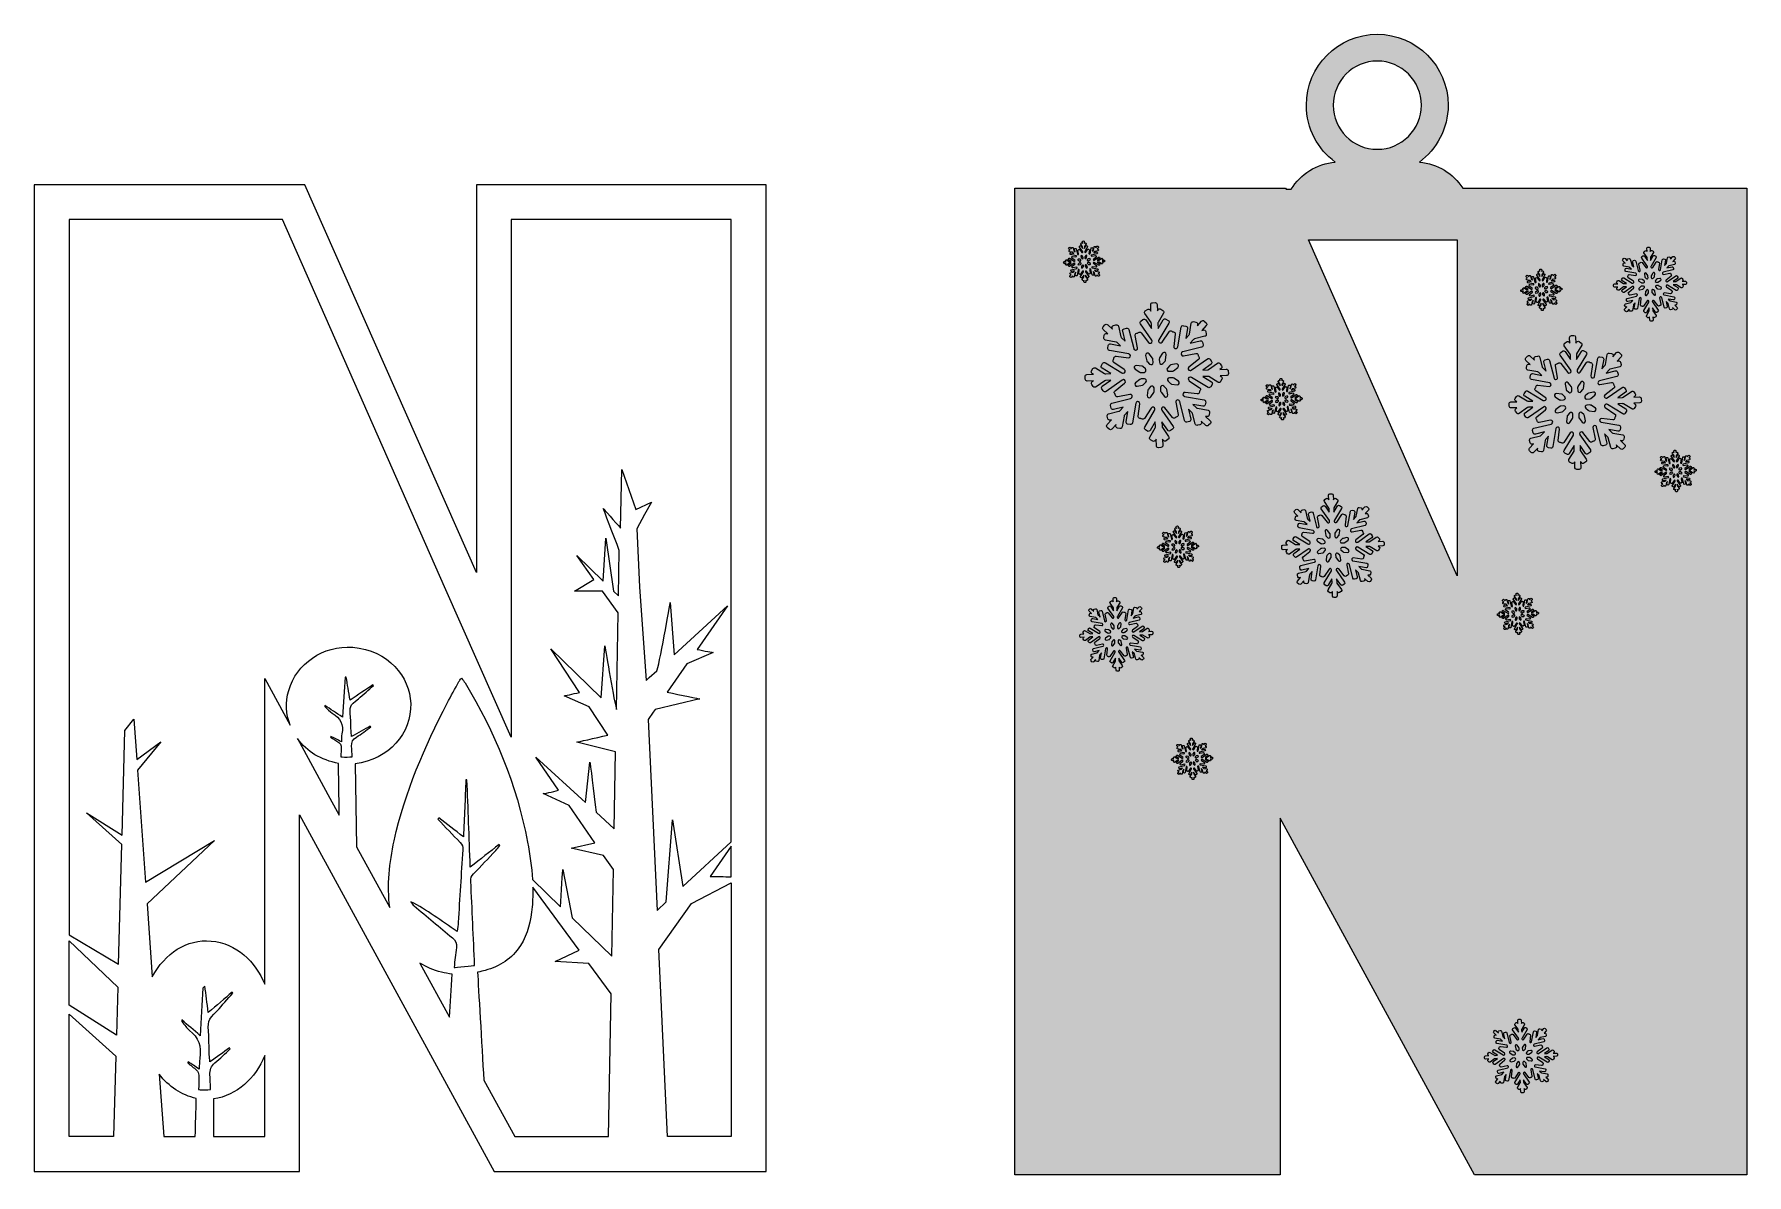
# Model space of a CAD drawing. Header units: millimetres. Extents: x 33 to 181, y -115 to -16.
import ezdxf

# ---------------------------------------------------------------- set-up
doc = ezdxf.new("R2010")
doc.units = ezdxf.units.MM
doc.header["$MEASUREMENT"] = 0
for name, color, linetype in [('engraving', 7, 'Continuous'), ('Layer 1', 7, 'Continuous'), ('Layer 2', 7, 'Continuous')]:
    doc.layers.add(name, color=color, linetype=linetype)

msp = doc.modelspace()

# ---------------------------------------------------------------- hatches: boundary and pattern name
at = {"layer": 'Layer 1'}
h = msp.add_hatch(color=2, dxfattribs=at)
h.dxf.hatch_style = 2
edge = h.paths.add_edge_path()
edge.add_spline(control_points=[(156.24, -29.46), (155.43, -28.21), (154.07, -27.34), (152.5, -27.22), (154, -26.1), (154.98, -24.32), (154.98, -22.3), (154.98, -18.92), (152.24, -16.18), (148.86, -16.18), (145.48, -16.18), (142.74, -18.92), (142.74, -22.3), (142.74, -24.32), (143.72, -26.1), (145.23, -27.22), (143.62, -27.34), (142.23, -28.25), (141.43, -29.55), (141.43, -29.55), (140.99, -29.55), (140.99, -29.55), (140.99, -29.55), (140.95, -29.46), (140.95, -29.46), (140.95, -29.46), (117.58, -29.46), (117.58, -29.46), (117.58, -29.46), (117.58, -114.61), (117.58, -114.61), (117.58, -114.61), (140.48, -114.61), (140.48, -114.61), (140.48, -114.61), (140.48, -83.84), (140.48, -83.84), (140.48, -83.84), (157.27, -114.61), (157.27, -114.61), (157.27, -114.61), (180.76, -114.61), (180.76, -114.61), (180.76, -114.61), (180.76, -29.46), (180.76, -29.46), (180.76, -29.46), (156.24, -29.46), (156.24, -29.46)], knot_values=[0, 0, 0, 0, 1, 1, 1, 2, 2, 2, 3, 3, 3, 4, 4, 4, 5, 5, 5, 6, 6, 6, 7, 7, 7, 8, 8, 8, 9, 9, 9, 10, 10, 10, 11, 11, 11, 12, 12, 12, 13, 13, 13, 14, 14, 14, 15, 15, 15, 16, 16, 16, 16], degree=3, periodic=1)
edge = h.paths.add_edge_path()
edge.add_spline(control_points=[(145.06, -22.3), (145.06, -20.2), (146.76, -18.49), (148.86, -18.49), (150.96, -18.49), (152.67, -20.2), (152.67, -22.3), (152.67, -24.4), (150.96, -26.11), (148.86, -26.11), (146.76, -26.11), (145.06, -24.4), (145.06, -22.3)], knot_values=[0, 0, 0, 0, 1, 1, 1, 2, 2, 2, 3, 3, 3, 4, 4, 4, 4], degree=3, periodic=1)
h.paths.add_polyline_path([(142.92, -33.92), (155.75, -33.92), (155.75, -62.93)])

# ---------------------------------------------------------------- linework, layer by layer
at = {"layer": 'engraving', "lineweight": 0}
for points, knots in [([(125.32, -35.71), (125.32, -35.69), (125.3, -35.67), (125.27, -35.67), (125.27, -35.67), (125.12, -35.67), (125.12, -35.67), (125.12, -35.67), (125.14, -35.65), (125.14, -35.65), (125.17, -35.64), (125.17, -35.61), (125.16, -35.59), (125.16, -35.59), (125.12, -35.53), (125.12, -35.53), (125.1, -35.51), (125.07, -35.51), (125.05, -35.52), (125.05, -35.52), (124.83, -35.68), (124.83, -35.68), (124.83, -35.68), (124.82, -35.69), (124.81, -35.69), (124.81, -35.69), (124.69, -35.69), (124.69, -35.69), (124.69, -35.69), (124.9, -35.54), (124.9, -35.54), (124.92, -35.53), (124.92, -35.5), (124.91, -35.48), (124.91, -35.48), (124.87, -35.42), (124.87, -35.42), (124.86, -35.4), (124.83, -35.4), (124.8, -35.41), (124.8, -35.41), (124.41, -35.69), (124.41, -35.69), (124.4, -35.7), (124.39, -35.7), (124.38, -35.7), (124.38, -35.7), (124.38, -35.7), (124.38, -35.7), (124.33, -35.7), (124.31, -35.64), (124.35, -35.62), (124.35, -35.62), (124.58, -35.43), (124.58, -35.43), (124.61, -35.41), (124.61, -35.38), (124.59, -35.36), (124.59, -35.36), (124.59, -35.35), (124.59, -35.35), (124.58, -35.34), (124.58, -35.34), (124.58, -35.33), (124.58, -35.33), (124.57, -35.32), (124.57, -35.32), (124.57, -35.29), (124.54, -35.27), (124.52, -35.28), (124.52, -35.28), (124.21, -35.34), (124.21, -35.34), (124.17, -35.35), (124.14, -35.29), (124.17, -35.26), (124.17, -35.26), (124.17, -35.25), (124.17, -35.25), (124.18, -35.25), (124.19, -35.24), (124.2, -35.24), (124.2, -35.24), (124.66, -35.12), (124.66, -35.12), (124.69, -35.12), (124.7, -35.09), (124.7, -35.06), (124.7, -35.06), (124.68, -35), (124.68, -35), (124.68, -34.98), (124.65, -34.96), (124.62, -34.97), (124.62, -34.97), (124.38, -35.03), (124.38, -35.03), (124.38, -35.03), (124.46, -34.94), (124.46, -34.94), (124.47, -34.93), (124.48, -34.92), (124.49, -34.92), (124.49, -34.92), (124.74, -34.86), (124.74, -34.86), (124.77, -34.85), (124.78, -34.82), (124.78, -34.8), (124.78, -34.8), (124.76, -34.74), (124.76, -34.74), (124.76, -34.71), (124.73, -34.69), (124.7, -34.7), (124.7, -34.7), (124.67, -34.71), (124.67, -34.71), (124.67, -34.71), (124.78, -34.59), (124.78, -34.59), (124.8, -34.57), (124.8, -34.54), (124.78, -34.52), (124.78, -34.52), (124.73, -34.48), (124.73, -34.48), (124.71, -34.46), (124.68, -34.46), (124.66, -34.48), (124.66, -34.48), (124.56, -34.6), (124.56, -34.6), (124.56, -34.6), (124.56, -34.56), (124.56, -34.56), (124.57, -34.54), (124.55, -34.51), (124.52, -34.51), (124.52, -34.51), (124.46, -34.49), (124.46, -34.49), (124.44, -34.49), (124.41, -34.51), (124.41, -34.53), (124.41, -34.53), (124.36, -34.8), (124.36, -34.8), (124.36, -34.81), (124.35, -34.82), (124.35, -34.83), (124.35, -34.83), (124.27, -34.91), (124.27, -34.91), (124.27, -34.91), (124.31, -34.66), (124.31, -34.66), (124.32, -34.63), (124.3, -34.61), (124.27, -34.6), (124.27, -34.6), (124.21, -34.59), (124.21, -34.59), (124.18, -34.59), (124.16, -34.61), (124.15, -34.63), (124.15, -34.63), (124.07, -35.12), (124.07, -35.12), (124.07, -35.13), (124.06, -35.14), (124.06, -35.14), (124.06, -35.14), (124.06, -35.14), (124.06, -35.14), (124.03, -35.18), (123.97, -35.15), (123.97, -35.1), (123.97, -35.1), (124.01, -34.8), (124.01, -34.8), (124.01, -34.78), (123.99, -34.75), (123.97, -34.75), (123.97, -34.75), (123.96, -34.75), (123.96, -34.75), (123.95, -34.75), (123.94, -34.74), (123.94, -34.74), (123.94, -34.74), (123.93, -34.73), (123.93, -34.73), (123.9, -34.72), (123.87, -34.72), (123.86, -34.74), (123.86, -34.74), (123.69, -35), (123.69, -35), (123.66, -35.04), (123.6, -35.02), (123.6, -34.98), (123.6, -34.98), (123.6, -34.97), (123.6, -34.97), (123.6, -34.96), (123.6, -34.95), (123.61, -34.94), (123.61, -34.94), (123.85, -34.53), (123.85, -34.53), (123.87, -34.51), (123.86, -34.48), (123.84, -34.46), (123.84, -34.46), (123.78, -34.43), (123.78, -34.43), (123.76, -34.42), (123.73, -34.42), (123.71, -34.45), (123.71, -34.45), (123.59, -34.66), (123.59, -34.66), (123.59, -34.66), (123.58, -34.54), (123.58, -34.54), (123.58, -34.53), (123.58, -34.52), (123.59, -34.51), (123.59, -34.51), (123.72, -34.28), (123.72, -34.28), (123.74, -34.26), (123.73, -34.23), (123.71, -34.22), (123.71, -34.22), (123.65, -34.19), (123.65, -34.19), (123.63, -34.17), (123.6, -34.18), (123.59, -34.2), (123.59, -34.2), (123.57, -34.23), (123.57, -34.23), (123.57, -34.23), (123.56, -34.07), (123.56, -34.07), (123.56, -34.04), (123.54, -34.02), (123.51, -34.02), (123.51, -34.02), (123.45, -34.03), (123.45, -34.03), (123.42, -34.03), (123.4, -34.05), (123.4, -34.08), (123.4, -34.08), (123.41, -34.23), (123.41, -34.23), (123.41, -34.23), (123.39, -34.2), (123.39, -34.2), (123.37, -34.18), (123.34, -34.18), (123.32, -34.19), (123.32, -34.19), (123.27, -34.23), (123.27, -34.23), (123.25, -34.24), (123.24, -34.27), (123.26, -34.3), (123.26, -34.3), (123.41, -34.52), (123.41, -34.52), (123.42, -34.53), (123.42, -34.54), (123.42, -34.54), (123.42, -34.54), (123.43, -34.66), (123.43, -34.66), (123.43, -34.66), (123.28, -34.45), (123.28, -34.45), (123.27, -34.43), (123.24, -34.43), (123.21, -34.44), (123.21, -34.44), (123.16, -34.48), (123.16, -34.48), (123.14, -34.49), (123.14, -34.52), (123.15, -34.55), (123.15, -34.55), (123.43, -34.95), (123.43, -34.95), (123.44, -34.96), (123.44, -34.97), (123.44, -34.98), (123.44, -34.98), (123.44, -34.98), (123.44, -34.98), (123.44, -35.03), (123.38, -35.05), (123.35, -35.01), (123.35, -35.01), (123.17, -34.77), (123.17, -34.77), (123.15, -34.75), (123.12, -34.74), (123.1, -34.76), (123.1, -34.76), (123.09, -34.77), (123.09, -34.77), (123.08, -34.77), (123.08, -34.78), (123.07, -34.78), (123.07, -34.78), (123.06, -34.78), (123.06, -34.78), (123.03, -34.79), (123.01, -34.81), (123.02, -34.84), (123.02, -34.84), (123.08, -35.14), (123.08, -35.14), (123.09, -35.19), (123.03, -35.22), (123, -35.19), (123, -35.19), (123, -35.18), (123, -35.18), (122.99, -35.18), (122.98, -35.17), (122.98, -35.16), (122.98, -35.16), (122.87, -34.69), (122.87, -34.69), (122.86, -34.66), (122.83, -34.65), (122.81, -34.66), (122.81, -34.66), (122.75, -34.67), (122.75, -34.67), (122.72, -34.68), (122.7, -34.7), (122.71, -34.73), (122.71, -34.73), (122.77, -34.97), (122.77, -34.97), (122.77, -34.97), (122.68, -34.89), (122.68, -34.89), (122.68, -34.88), (122.67, -34.88), (122.67, -34.87), (122.67, -34.87), (122.6, -34.61), (122.6, -34.61), (122.6, -34.58), (122.57, -34.57), (122.55, -34.57), (122.55, -34.57), (122.48, -34.59), (122.48, -34.59), (122.46, -34.6), (122.44, -34.62), (122.45, -34.65), (122.45, -34.65), (122.46, -34.68), (122.46, -34.68), (122.46, -34.68), (122.34, -34.57), (122.34, -34.57), (122.32, -34.55), (122.29, -34.55), (122.27, -34.57), (122.27, -34.57), (122.23, -34.62), (122.23, -34.62), (122.21, -34.64), (122.21, -34.67), (122.23, -34.69), (122.23, -34.69), (122.35, -34.8), (122.35, -34.8), (122.35, -34.8), (122.31, -34.79), (122.31, -34.79), (122.29, -34.79), (122.26, -34.8), (122.26, -34.83), (122.26, -34.83), (122.25, -34.89), (122.25, -34.89), (122.24, -34.92), (122.26, -34.94), (122.28, -34.95), (122.28, -34.95), (122.55, -35), (122.55, -35), (122.56, -35), (122.57, -35), (122.57, -35.01), (122.57, -35.01), (122.66, -35.09), (122.66, -35.09), (122.66, -35.09), (122.41, -35.04), (122.41, -35.04), (122.38, -35.04), (122.36, -35.06), (122.35, -35.08), (122.35, -35.08), (122.34, -35.15), (122.34, -35.15), (122.34, -35.17), (122.36, -35.2), (122.38, -35.2), (122.38, -35.2), (122.86, -35.29), (122.86, -35.29), (122.87, -35.29), (122.88, -35.3), (122.89, -35.3), (122.89, -35.3), (122.89, -35.3), (122.89, -35.3), (122.92, -35.34), (122.9, -35.39), (122.85, -35.39), (122.85, -35.39), (122.55, -35.35), (122.55, -35.35), (122.52, -35.35), (122.5, -35.37), (122.5, -35.39), (122.5, -35.39), (122.5, -35.4), (122.5, -35.4), (122.49, -35.41), (122.49, -35.42), (122.49, -35.43), (122.49, -35.43), (122.48, -35.44), (122.48, -35.44), (122.47, -35.46), (122.47, -35.49), (122.49, -35.5), (122.49, -35.5), (122.75, -35.68), (122.75, -35.68), (122.79, -35.7), (122.77, -35.76), (122.73, -35.77), (122.73, -35.77), (122.72, -35.77), (122.72, -35.77), (122.71, -35.77), (122.7, -35.76), (122.69, -35.76), (122.69, -35.76), (122.28, -35.51), (122.28, -35.51), (122.26, -35.5), (122.23, -35.5), (122.22, -35.53), (122.22, -35.53), (122.18, -35.58), (122.18, -35.58), (122.17, -35.6), (122.18, -35.63), (122.2, -35.65), (122.2, -35.65), (122.42, -35.78), (122.42, -35.78), (122.42, -35.78), (122.29, -35.78), (122.29, -35.78), (122.28, -35.78), (122.27, -35.78), (122.27, -35.78), (122.27, -35.78), (122.04, -35.64), (122.04, -35.64), (122.02, -35.63), (121.99, -35.63), (121.97, -35.66), (121.97, -35.66), (121.94, -35.71), (121.94, -35.71), (121.93, -35.73), (121.94, -35.76), (121.96, -35.78), (121.96, -35.78), (121.99, -35.79), (121.99, -35.79), (121.99, -35.79), (121.83, -35.8), (121.83, -35.8), (121.8, -35.8), (121.78, -35.82), (121.78, -35.85), (121.78, -35.85), (121.79, -35.91), (121.79, -35.91), (121.79, -35.94), (121.81, -35.96), (121.84, -35.96), (121.84, -35.96), (121.99, -35.96), (121.99, -35.96), (121.99, -35.96), (121.96, -35.98), (121.96, -35.98), (121.94, -35.99), (121.93, -36.02), (121.95, -36.04), (121.95, -36.04), (121.99, -36.1), (121.99, -36.1), (122, -36.12), (122.03, -36.12), (122.05, -36.11), (122.05, -36.11), (122.27, -35.95), (122.27, -35.95), (122.28, -35.95), (122.29, -35.94), (122.3, -35.94), (122.3, -35.94), (122.42, -35.94), (122.42, -35.94), (122.42, -35.94), (122.21, -36.09), (122.21, -36.09), (122.19, -36.1), (122.18, -36.13), (122.2, -36.15), (122.2, -36.15), (122.23, -36.21), (122.23, -36.21), (122.25, -36.23), (122.28, -36.23), (122.3, -36.22), (122.3, -36.22), (122.7, -35.94), (122.7, -35.94), (122.71, -35.93), (122.72, -35.93), (122.73, -35.93), (122.73, -35.93), (122.73, -35.93), (122.73, -35.93), (122.78, -35.93), (122.8, -35.98), (122.76, -36.01), (122.76, -36.01), (122.52, -36.2), (122.52, -36.2), (122.5, -36.22), (122.5, -36.25), (122.51, -36.27), (122.51, -36.27), (122.52, -36.28), (122.52, -36.28), (122.53, -36.29), (122.53, -36.29), (122.53, -36.3), (122.53, -36.3), (122.53, -36.31), (122.53, -36.31), (122.54, -36.34), (122.56, -36.36), (122.59, -36.35), (122.59, -36.35), (122.89, -36.29), (122.89, -36.29), (122.94, -36.28), (122.97, -36.34), (122.94, -36.37), (122.94, -36.37), (122.93, -36.38), (122.93, -36.38), (122.93, -36.38), (122.92, -36.39), (122.91, -36.39), (122.91, -36.39), (122.44, -36.51), (122.44, -36.51), (122.42, -36.51), (122.4, -36.54), (122.41, -36.57), (122.41, -36.57), (122.42, -36.63), (122.42, -36.63), (122.43, -36.65), (122.46, -36.67), (122.48, -36.66), (122.48, -36.66), (122.73, -36.6), (122.73, -36.6), (122.73, -36.6), (122.64, -36.69), (122.64, -36.69), (122.64, -36.7), (122.63, -36.71), (122.62, -36.71), (122.62, -36.71), (122.36, -36.77), (122.36, -36.77), (122.34, -36.78), (122.32, -36.8), (122.33, -36.83), (122.33, -36.83), (122.34, -36.89), (122.34, -36.89), (122.35, -36.92), (122.38, -36.93), (122.4, -36.93), (122.4, -36.93), (122.44, -36.92), (122.44, -36.92), (122.44, -36.92), (122.33, -37.04), (122.33, -37.04), (122.31, -37.06), (122.31, -37.09), (122.33, -37.11), (122.33, -37.11), (122.38, -37.15), (122.38, -37.15), (122.4, -37.17), (122.43, -37.17), (122.45, -37.15), (122.45, -37.15), (122.55, -37.03), (122.55, -37.03), (122.55, -37.03), (122.54, -37.07), (122.54, -37.07), (122.54, -37.09), (122.56, -37.12), (122.58, -37.12), (122.58, -37.12), (122.64, -37.13), (122.64, -37.13), (122.67, -37.14), (122.7, -37.12), (122.7, -37.1), (122.7, -37.1), (122.75, -36.83), (122.75, -36.83), (122.75, -36.82), (122.75, -36.81), (122.76, -36.8), (122.76, -36.8), (122.84, -36.72), (122.84, -36.72), (122.84, -36.72), (122.79, -36.97), (122.79, -36.97), (122.79, -36.99), (122.81, -37.02), (122.83, -37.02), (122.83, -37.02), (122.9, -37.04), (122.9, -37.04), (122.92, -37.04), (122.95, -37.02), (122.95, -37), (122.95, -37), (123.04, -36.51), (123.04, -36.51), (123.04, -36.5), (123.04, -36.49), (123.05, -36.49), (123.05, -36.49), (123.05, -36.49), (123.05, -36.49), (123.08, -36.45), (123.14, -36.48), (123.13, -36.52), (123.13, -36.52), (123.1, -36.83), (123.1, -36.83), (123.09, -36.85), (123.11, -36.88), (123.14, -36.88), (123.14, -36.88), (123.15, -36.88), (123.15, -36.88), (123.16, -36.88), (123.16, -36.89), (123.17, -36.89), (123.17, -36.89), (123.18, -36.9), (123.18, -36.9), (123.2, -36.91), (123.23, -36.91), (123.25, -36.88), (123.25, -36.88), (123.42, -36.63), (123.42, -36.63), (123.44, -36.59), (123.51, -36.6), (123.51, -36.65), (123.51, -36.65), (123.51, -36.66), (123.51, -36.66), (123.51, -36.67), (123.51, -36.68), (123.5, -36.68), (123.5, -36.68), (123.25, -37.1), (123.25, -37.1), (123.24, -37.12), (123.25, -37.15), (123.27, -37.17), (123.27, -37.17), (123.32, -37.2), (123.32, -37.2), (123.35, -37.21), (123.38, -37.2), (123.39, -37.18), (123.39, -37.18), (123.52, -36.97), (123.52, -36.97), (123.52, -36.97), (123.52, -37.09), (123.52, -37.09), (123.53, -37.1), (123.52, -37.11), (123.52, -37.12), (123.52, -37.12), (123.38, -37.34), (123.38, -37.34), (123.37, -37.37), (123.38, -37.4), (123.4, -37.41), (123.4, -37.41), (123.45, -37.44), (123.45, -37.44), (123.48, -37.46), (123.51, -37.45), (123.52, -37.43), (123.52, -37.43), (123.54, -37.4), (123.54, -37.4), (123.54, -37.4), (123.54, -37.56), (123.54, -37.56), (123.54, -37.59), (123.57, -37.61), (123.59, -37.61), (123.59, -37.61), (123.66, -37.6), (123.66, -37.6), (123.68, -37.6), (123.7, -37.58), (123.7, -37.55), (123.7, -37.55), (123.7, -37.4), (123.7, -37.4), (123.7, -37.4), (123.72, -37.42), (123.72, -37.42), (123.73, -37.45), (123.76, -37.45), (123.78, -37.44), (123.78, -37.44), (123.84, -37.4), (123.84, -37.4), (123.86, -37.38), (123.86, -37.35), (123.85, -37.33), (123.85, -37.33), (123.69, -37.11), (123.69, -37.11), (123.69, -37.1), (123.68, -37.09), (123.68, -37.08), (123.68, -37.08), (123.68, -36.96), (123.68, -36.96), (123.68, -36.96), (123.82, -37.17), (123.82, -37.17), (123.84, -37.2), (123.87, -37.2), (123.89, -37.19), (123.89, -37.19), (123.94, -37.15), (123.94, -37.15), (123.97, -37.14), (123.97, -37.11), (123.96, -37.08), (123.96, -37.08), (123.68, -36.68), (123.68, -36.68), (123.67, -36.67), (123.67, -36.66), (123.67, -36.65), (123.67, -36.65), (123.67, -36.65), (123.67, -36.65), (123.66, -36.6), (123.72, -36.58), (123.75, -36.62), (123.75, -36.62), (123.94, -36.86), (123.94, -36.86), (123.95, -36.88), (123.99, -36.88), (124.01, -36.87), (124.01, -36.87), (124.02, -36.86), (124.02, -36.86), (124.02, -36.86), (124.03, -36.85), (124.04, -36.85), (124.04, -36.85), (124.05, -36.85), (124.05, -36.85), (124.07, -36.84), (124.09, -36.82), (124.09, -36.79), (124.09, -36.79), (124.03, -36.49), (124.03, -36.49), (124.02, -36.44), (124.07, -36.41), (124.11, -36.44), (124.11, -36.44), (124.11, -36.44), (124.11, -36.44), (124.12, -36.45), (124.12, -36.46), (124.12, -36.47), (124.12, -36.47), (124.24, -36.94), (124.24, -36.94), (124.25, -36.96), (124.27, -36.98), (124.3, -36.97), (124.3, -36.97), (124.36, -36.96), (124.36, -36.96), (124.39, -36.95), (124.4, -36.93), (124.39, -36.9), (124.39, -36.9), (124.33, -36.65), (124.33, -36.65), (124.33, -36.65), (124.42, -36.74), (124.42, -36.74), (124.43, -36.74), (124.44, -36.75), (124.44, -36.76), (124.44, -36.76), (124.5, -37.02), (124.5, -37.02), (124.51, -37.05), (124.53, -37.06), (124.56, -37.06), (124.56, -37.06), (124.62, -37.04), (124.62, -37.04), (124.65, -37.03), (124.66, -37.01), (124.66, -36.98), (124.66, -36.98), (124.65, -36.95), (124.65, -36.95), (124.65, -36.95), (124.76, -37.06), (124.76, -37.06), (124.78, -37.08), (124.82, -37.07), (124.83, -37.05), (124.83, -37.05), (124.88, -37.01), (124.88, -37.01), (124.89, -36.99), (124.89, -36.96), (124.87, -36.94), (124.87, -36.94), (124.76, -36.83), (124.76, -36.83), (124.76, -36.83), (124.79, -36.84), (124.79, -36.84), (124.82, -36.84), (124.84, -36.83), (124.85, -36.8), (124.85, -36.8), (124.86, -36.74), (124.86, -36.74), (124.86, -36.71), (124.85, -36.69), (124.82, -36.68), (124.82, -36.68), (124.56, -36.63), (124.56, -36.63), (124.55, -36.63), (124.54, -36.63), (124.53, -36.62), (124.53, -36.62), (124.45, -36.54), (124.45, -36.54), (124.45, -36.54), (124.69, -36.58), (124.69, -36.58), (124.72, -36.59), (124.75, -36.57), (124.75, -36.54), (124.75, -36.54), (124.76, -36.48), (124.76, -36.48), (124.77, -36.46), (124.75, -36.43), (124.72, -36.43), (124.72, -36.43), (124.24, -36.34), (124.24, -36.34), (124.23, -36.34), (124.23, -36.33), (124.22, -36.33), (124.22, -36.33), (124.22, -36.32), (124.22, -36.32), (124.18, -36.29), (124.21, -36.24), (124.26, -36.24), (124.26, -36.24), (124.55, -36.28), (124.55, -36.28), (124.58, -36.28), (124.61, -36.26), (124.61, -36.24), (124.61, -36.24), (124.61, -36.22), (124.61, -36.22), (124.61, -36.22), (124.61, -36.21), (124.62, -36.2), (124.62, -36.2), (124.62, -36.19), (124.62, -36.19), (124.64, -36.17), (124.63, -36.14), (124.61, -36.13), (124.61, -36.13), (124.35, -35.95), (124.35, -35.95), (124.32, -35.93), (124.33, -35.86), (124.38, -35.86), (124.38, -35.86), (124.39, -35.86), (124.39, -35.86), (124.39, -35.86), (124.4, -35.86), (124.41, -35.87), (124.41, -35.87), (124.82, -36.12), (124.82, -36.12), (124.85, -36.13), (124.88, -36.13), (124.89, -36.1), (124.89, -36.1), (124.92, -36.05), (124.92, -36.05), (124.94, -36.03), (124.93, -36), (124.9, -35.98), (124.9, -35.98), (124.69, -35.85), (124.69, -35.85), (124.69, -35.85), (124.81, -35.85), (124.81, -35.85), (124.82, -35.85), (124.83, -35.85), (124.84, -35.85), (124.84, -35.85), (125.06, -35.99), (125.06, -35.99), (125.09, -36), (125.12, -36), (125.13, -35.97), (125.13, -35.97), (125.16, -35.92), (125.16, -35.92), (125.18, -35.9), (125.17, -35.87), (125.15, -35.85), (125.15, -35.85), (125.12, -35.83), (125.12, -35.83), (125.12, -35.83), (125.28, -35.83), (125.28, -35.83), (125.3, -35.83), (125.32, -35.8), (125.32, -35.78), (125.32, -35.78), (125.32, -35.71), (125.32, -35.71)], [0, 0, 0, 0, 1, 1, 1, 2, 2, 2, 3, 3, 3, 4, 4, 4, 5, 5, 5, 6, 6, 6, 7, 7, 7, 8, 8, 8, 9, 9, 9, 10, 10, 10, 11, 11, 11, 12, 12, 12, 13, 13, 13, 14, 14, 14, 15, 15, 15, 16, 16, 16, 17, 17, 17, 18, 18, 18, 19, 19, 19, 20, 20, 20, 21, 21, 21, 22, 22, 22, 23, 23, 23, 24, 24, 24, 25, 25, 25, 26, 26, 26, 27, 27, 27, 28, 28, 28, 29, 29, 29, 30, 30, 30, 31, 31, 31, 32, 32, 32, 33, 33, 33, 34, 34, 34, 35, 35, 35, 36, 36, 36, 37, 37, 37, 38, 38, 38, 39, 39, 39, 40, 40, 40, 41, 41, 41, 42, 42, 42, 43, 43, 43, 44, 44, 44, 45, 45, 45, 46, 46, 46, 47, 47, 47, 48, 48, 48, 49, 49, 49, 50, 50, 50, 51, 51, 51, 52, 52, 52, 53, 53, 53, 54, 54, 54, 55, 55, 55, 56, 56, 56, 57, 57, 57, 58, 58, 58, 59, 59, 59, 60, 60, 60, 61, 61, 61, 62, 62, 62, 63, 63, 63, 64, 64, 64, 65, 65, 65, 66, 66, 66, 67, 67, 67, 68, 68, 68, 69, 69, 69, 70, 70, 70, 71, 71, 71, 72, 72, 72, 73, 73, 73, 74, 74, 74, 75, 75, 75, 76, 76, 76, 77, 77, 77, 78, 78, 78, 79, 79, 79, 80, 80, 80, 81, 81, 81, 82, 82, 82, 83, 83, 83, 84, 84, 84, 85, 85, 85, 86, 86, 86, 87, 87, 87, 88, 88, 88, 89, 89, 89, 90, 90, 90, 91, 91, 91, 92, 92, 92, 93, 93, 93, 94, 94, 94, 95, 95, 95, 96, 96, 96, 97, 97, 97, 98, 98, 98, 99, 99, 99, 100, 100, 100, 101, 101, 101, 102, 102, 102, 103, 103, 103, 104, 104, 104, 105, 105, 105, 106, 106, 106, 107, 107, 107, 108, 108, 108, 109, 109, 109, 110, 110, 110, 111, 111, 111, 112, 112, 112, 113, 113, 113, 114, 114, 114, 115, 115, 115, 116, 116, 116, 117, 117, 117, 118, 118, 118, 119, 119, 119, 120, 120, 120, 121, 121, 121, 122, 122, 122, 123, 123, 123, 124, 124, 124, 125, 125, 125, 126, 126, 126, 127, 127, 127, 128, 128, 128, 129, 129, 129, 130, 130, 130, 131, 131, 131, 132, 132, 132, 133, 133, 133, 134, 134, 134, 135, 135, 135, 136, 136, 136, 137, 137, 137, 138, 138, 138, 139, 139, 139, 140, 140, 140, 141, 141, 141, 142, 142, 142, 143, 143, 143, 144, 144, 144, 145, 145, 145, 146, 146, 146, 147, 147, 147, 148, 148, 148, 149, 149, 149, 150, 150, 150, 151, 151, 151, 152, 152, 152, 153, 153, 153, 154, 154, 154, 155, 155, 155, 156, 156, 156, 157, 157, 157, 158, 158, 158, 159, 159, 159, 160, 160, 160, 161, 161, 161, 162, 162, 162, 163, 163, 163, 164, 164, 164, 165, 165, 165, 166, 166, 166, 167, 167, 167, 168, 168, 168, 169, 169, 169, 170, 170, 170, 171, 171, 171, 172, 172, 172, 173, 173, 173, 174, 174, 174, 175, 175, 175, 176, 176, 176, 177, 177, 177, 178, 178, 178, 179, 179, 179, 180, 180, 180, 181, 181, 181, 182, 182, 182, 183, 183, 183, 184, 184, 184, 185, 185, 185, 186, 186, 186, 187, 187, 187, 188, 188, 188, 189, 189, 189, 190, 190, 190, 191, 191, 191, 192, 192, 192, 193, 193, 193, 194, 194, 194, 195, 195, 195, 196, 196, 196, 197, 197, 197, 198, 198, 198, 199, 199, 199, 200, 200, 200, 201, 201, 201, 202, 202, 202, 203, 203, 203, 204, 204, 204, 205, 205, 205, 206, 206, 206, 207, 207, 207, 208, 208, 208, 209, 209, 209, 210, 210, 210, 211, 211, 211, 212, 212, 212, 213, 213, 213, 214, 214, 214, 215, 215, 215, 216, 216, 216, 217, 217, 217, 218, 218, 218, 219, 219, 219, 220, 220, 220, 221, 221, 221, 222, 222, 222, 223, 223, 223, 224, 224, 224, 225, 225, 225, 226, 226, 226, 227, 227, 227, 228, 228, 228, 229, 229, 229, 230, 230, 230, 231, 231, 231, 232, 232, 232, 233, 233, 233, 234, 234, 234, 235, 235, 235, 236, 236, 236, 237, 237, 237, 238, 238, 238, 239, 239, 239, 240, 240, 240, 241, 241, 241, 242, 242, 242, 243, 243, 243, 244, 244, 244, 245, 245, 245, 246, 246, 246, 247, 247, 247, 248, 248, 248, 249, 249, 249, 250, 250, 250, 251, 251, 251, 252, 252, 252, 253, 253, 253, 254, 254, 254, 255, 255, 255, 256, 256, 256, 257, 257, 257, 258, 258, 258, 259, 259, 259, 260, 260, 260, 261, 261, 261, 262, 262, 262, 263, 263, 263, 264, 264, 264, 265, 265, 265, 266, 266, 266, 267, 267, 267, 268, 268, 268, 269, 269, 269, 270, 270, 270, 271, 271, 271, 272, 272, 272, 273, 273, 273, 274, 274, 274, 275, 275, 275, 276, 276, 276, 277, 277, 277, 278, 278, 278, 279, 279, 279, 280, 280, 280, 281, 281, 281, 282, 282, 282, 283, 283, 283, 284, 284, 284, 285, 285, 285, 286, 286, 286, 287, 287, 287, 288, 288, 288, 289, 289, 289, 290, 290, 290, 291, 291, 291, 292, 292, 292, 293, 293, 293, 294, 294, 294, 295, 295, 295, 296, 296, 296, 297, 297, 297, 298, 298, 298, 299, 299, 299, 300, 300, 300, 301, 301, 301, 302, 302, 302, 303, 303, 303, 304, 304, 304, 305, 305, 305, 306, 306, 306, 307, 307, 307, 308, 308, 308, 309, 309, 309, 310, 310, 310, 311, 311, 311, 312, 312, 312, 313, 313, 313, 314, 314, 314, 315, 315, 315, 316, 316, 316, 317, 317, 317, 318, 318, 318, 319, 319, 319, 320, 320, 320, 321, 321, 321, 322, 322, 322, 323, 323, 323, 324, 324, 324, 325, 325, 325, 326, 326, 326, 327, 327, 327, 328, 328, 328, 329, 329, 329, 330, 330, 330, 331, 331, 331, 332, 332, 332, 333, 333, 333, 334, 334, 334, 335, 335, 335, 336, 336, 336, 336]), ([(123.37, -35.29), (123.37, -35.29), (123.45, -35.39), (123.45, -35.39), (123.45, -35.4), (123.46, -35.41), (123.46, -35.42), (123.46, -35.42), (123.46, -35.5), (123.46, -35.5), (123.46, -35.55), (123.41, -35.57), (123.38, -35.54), (123.38, -35.54), (123.32, -35.49), (123.32, -35.49), (123.31, -35.48), (123.31, -35.47), (123.31, -35.46), (123.31, -35.46), (123.28, -35.33), (123.28, -35.33), (123.27, -35.28), (123.33, -35.25), (123.37, -35.29)], [0, 0, 0, 0, 1, 1, 1, 2, 2, 2, 3, 3, 3, 4, 4, 4, 5, 5, 5, 6, 6, 6, 7, 7, 7, 8, 8, 8, 8]), ([(123.62, -35.5), (123.62, -35.5), (123.62, -35.42), (123.62, -35.42), (123.62, -35.41), (123.62, -35.4), (123.62, -35.39), (123.62, -35.39), (123.7, -35.28), (123.7, -35.28), (123.73, -35.23), (123.79, -35.26), (123.79, -35.31), (123.79, -35.31), (123.77, -35.44), (123.77, -35.44), (123.77, -35.45), (123.77, -35.46), (123.76, -35.47), (123.76, -35.47), (123.7, -35.53), (123.7, -35.53), (123.68, -35.56), (123.62, -35.54), (123.62, -35.5)], [0, 0, 0, 0, 1, 1, 1, 2, 2, 2, 3, 3, 3, 4, 4, 4, 5, 5, 5, 6, 6, 6, 7, 7, 7, 8, 8, 8, 8]), ([(175.55, -37.57), (175.54, -37.52), (175.5, -37.48), (175.46, -37.48), (175.46, -37.48), (175.18, -37.49), (175.18, -37.49), (175.18, -37.49), (175.23, -37.46), (175.23, -37.46), (175.27, -37.43), (175.28, -37.38), (175.25, -37.34), (175.25, -37.34), (175.19, -37.25), (175.19, -37.25), (175.16, -37.21), (175.11, -37.2), (175.07, -37.22), (175.07, -37.22), (174.68, -37.5), (174.68, -37.5), (174.67, -37.51), (174.65, -37.51), (174.63, -37.52), (174.63, -37.52), (174.42, -37.52), (174.42, -37.52), (174.42, -37.52), (174.79, -37.26), (174.79, -37.26), (174.83, -37.23), (174.84, -37.18), (174.81, -37.14), (174.81, -37.14), (174.75, -37.05), (174.75, -37.05), (174.72, -37.01), (174.67, -37), (174.63, -37.03), (174.63, -37.03), (173.92, -37.53), (173.92, -37.53), (173.91, -37.54), (173.89, -37.54), (173.87, -37.55), (173.87, -37.55), (173.87, -37.55), (173.87, -37.55), (173.79, -37.55), (173.75, -37.44), (173.81, -37.39), (173.81, -37.39), (174.24, -37.06), (174.24, -37.06), (174.28, -37.03), (174.28, -36.97), (174.25, -36.93), (174.25, -36.93), (174.24, -36.92), (174.24, -36.92), (174.23, -36.91), (174.23, -36.89), (174.22, -36.88), (174.22, -36.88), (174.22, -36.86), (174.22, -36.86), (174.21, -36.81), (174.16, -36.78), (174.12, -36.79), (174.12, -36.79), (173.58, -36.9), (173.58, -36.9), (173.5, -36.91), (173.44, -36.82), (173.5, -36.76), (173.5, -36.76), (173.51, -36.75), (173.51, -36.75), (173.52, -36.73), (173.53, -36.72), (173.55, -36.72), (173.55, -36.72), (174.37, -36.51), (174.37, -36.51), (174.42, -36.5), (174.45, -36.45), (174.44, -36.41), (174.44, -36.41), (174.41, -36.3), (174.41, -36.3), (174.4, -36.25), (174.35, -36.22), (174.31, -36.24), (174.31, -36.24), (173.87, -36.34), (173.87, -36.34), (173.87, -36.34), (174.02, -36.18), (174.02, -36.18), (174.03, -36.17), (174.05, -36.16), (174.07, -36.16), (174.07, -36.16), (174.52, -36.04), (174.52, -36.04), (174.56, -36.03), (174.59, -35.98), (174.58, -35.94), (174.58, -35.94), (174.55, -35.83), (174.55, -35.83), (174.54, -35.78), (174.49, -35.75), (174.45, -35.77), (174.45, -35.77), (174.39, -35.78), (174.39, -35.78), (174.39, -35.78), (174.58, -35.57), (174.58, -35.57), (174.61, -35.53), (174.61, -35.48), (174.58, -35.45), (174.58, -35.45), (174.5, -35.37), (174.5, -35.37), (174.46, -35.34), (174.41, -35.34), (174.37, -35.37), (174.37, -35.37), (174.19, -35.58), (174.19, -35.58), (174.19, -35.58), (174.2, -35.52), (174.2, -35.52), (174.21, -35.47), (174.18, -35.43), (174.13, -35.42), (174.13, -35.42), (174.02, -35.4), (174.02, -35.4), (173.97, -35.39), (173.93, -35.42), (173.92, -35.47), (173.92, -35.47), (173.84, -35.94), (173.84, -35.94), (173.83, -35.96), (173.83, -35.97), (173.81, -35.99), (173.81, -35.99), (173.67, -36.14), (173.67, -36.14), (173.67, -36.14), (173.75, -35.69), (173.75, -35.69), (173.76, -35.65), (173.73, -35.6), (173.68, -35.59), (173.68, -35.59), (173.57, -35.57), (173.57, -35.57), (173.52, -35.56), (173.48, -35.6), (173.47, -35.64), (173.47, -35.64), (173.32, -36.51), (173.32, -36.51), (173.32, -36.52), (173.31, -36.54), (173.3, -36.55), (173.3, -36.55), (173.3, -36.55), (173.3, -36.55), (173.24, -36.61), (173.14, -36.57), (173.15, -36.48), (173.15, -36.48), (173.22, -35.94), (173.22, -35.94), (173.22, -35.9), (173.19, -35.85), (173.14, -35.85), (173.14, -35.85), (173.12, -35.84), (173.12, -35.84), (173.11, -35.84), (173.09, -35.84), (173.08, -35.83), (173.08, -35.83), (173.07, -35.82), (173.07, -35.82), (173.03, -35.79), (172.97, -35.8), (172.94, -35.84), (172.94, -35.84), (172.64, -36.3), (172.64, -36.3), (172.6, -36.37), (172.49, -36.34), (172.48, -36.26), (172.48, -36.26), (172.48, -36.25), (172.48, -36.25), (172.48, -36.23), (172.49, -36.21), (172.5, -36.2), (172.5, -36.2), (172.93, -35.46), (172.93, -35.46), (172.96, -35.42), (172.94, -35.37), (172.9, -35.34), (172.9, -35.34), (172.81, -35.28), (172.81, -35.28), (172.77, -35.26), (172.71, -35.27), (172.69, -35.31), (172.69, -35.31), (172.46, -35.7), (172.46, -35.7), (172.46, -35.7), (172.45, -35.48), (172.45, -35.48), (172.45, -35.46), (172.46, -35.44), (172.46, -35.43), (172.46, -35.43), (172.7, -35.02), (172.7, -35.02), (172.73, -34.98), (172.72, -34.93), (172.68, -34.91), (172.68, -34.91), (172.58, -34.85), (172.58, -34.85), (172.54, -34.82), (172.49, -34.84), (172.46, -34.88), (172.46, -34.88), (172.43, -34.93), (172.43, -34.93), (172.43, -34.93), (172.42, -34.64), (172.42, -34.64), (172.42, -34.59), (172.38, -34.56), (172.33, -34.56), (172.33, -34.56), (172.22, -34.56), (172.22, -34.56), (172.17, -34.57), (172.13, -34.61), (172.14, -34.65), (172.14, -34.65), (172.15, -34.93), (172.15, -34.93), (172.15, -34.93), (172.11, -34.88), (172.11, -34.88), (172.09, -34.84), (172.03, -34.83), (171.99, -34.86), (171.99, -34.86), (171.9, -34.92), (171.9, -34.92), (171.86, -34.95), (171.85, -35), (171.88, -35.04), (171.88, -35.04), (172.15, -35.44), (172.15, -35.44), (172.16, -35.45), (172.17, -35.47), (172.17, -35.49), (172.17, -35.49), (172.18, -35.7), (172.18, -35.7), (172.18, -35.7), (171.92, -35.33), (171.92, -35.33), (171.89, -35.29), (171.84, -35.28), (171.8, -35.3), (171.8, -35.3), (171.71, -35.37), (171.71, -35.37), (171.67, -35.4), (171.66, -35.45), (171.69, -35.49), (171.69, -35.49), (172.18, -36.21), (172.18, -36.21), (172.19, -36.22), (172.2, -36.24), (172.2, -36.26), (172.2, -36.26), (172.2, -36.26), (172.2, -36.26), (172.2, -36.34), (172.1, -36.38), (172.05, -36.31), (172.05, -36.31), (171.72, -35.89), (171.72, -35.89), (171.69, -35.85), (171.63, -35.84), (171.6, -35.87), (171.6, -35.87), (171.58, -35.88), (171.58, -35.88), (171.57, -35.89), (171.56, -35.9), (171.54, -35.9), (171.54, -35.9), (171.52, -35.91), (171.52, -35.91), (171.48, -35.91), (171.45, -35.96), (171.45, -36.01), (171.45, -36.01), (171.56, -36.55), (171.56, -36.55), (171.58, -36.63), (171.48, -36.69), (171.42, -36.63), (171.42, -36.63), (171.41, -36.62), (171.41, -36.62), (171.4, -36.61), (171.39, -36.6), (171.39, -36.58), (171.39, -36.58), (171.18, -35.75), (171.18, -35.75), (171.17, -35.7), (171.12, -35.67), (171.08, -35.68), (171.08, -35.68), (170.97, -35.71), (170.97, -35.71), (170.92, -35.72), (170.89, -35.77), (170.91, -35.81), (170.91, -35.81), (171.01, -36.25), (171.01, -36.25), (171.01, -36.25), (170.85, -36.1), (170.85, -36.1), (170.84, -36.09), (170.83, -36.08), (170.83, -36.06), (170.83, -36.06), (170.71, -35.6), (170.71, -35.6), (170.7, -35.55), (170.66, -35.53), (170.61, -35.54), (170.61, -35.54), (170.5, -35.56), (170.5, -35.56), (170.46, -35.58), (170.43, -35.62), (170.44, -35.67), (170.44, -35.67), (170.45, -35.73), (170.45, -35.73), (170.45, -35.73), (170.25, -35.53), (170.25, -35.53), (170.21, -35.5), (170.16, -35.5), (170.12, -35.54), (170.12, -35.54), (170.05, -35.62), (170.05, -35.62), (170.02, -35.66), (170.02, -35.71), (170.05, -35.74), (170.05, -35.74), (170.26, -35.93), (170.26, -35.93), (170.26, -35.93), (170.2, -35.92), (170.2, -35.92), (170.15, -35.91), (170.1, -35.95), (170.1, -35.99), (170.1, -35.99), (170.08, -36.1), (170.08, -36.1), (170.07, -36.15), (170.1, -36.2), (170.15, -36.2), (170.15, -36.2), (170.62, -36.29), (170.62, -36.29), (170.63, -36.29), (170.65, -36.3), (170.66, -36.31), (170.66, -36.31), (170.82, -36.46), (170.82, -36.46), (170.82, -36.46), (170.37, -36.38), (170.37, -36.38), (170.32, -36.37), (170.28, -36.4), (170.27, -36.45), (170.27, -36.45), (170.25, -36.56), (170.25, -36.56), (170.24, -36.6), (170.27, -36.65), (170.32, -36.66), (170.32, -36.66), (171.18, -36.81), (171.18, -36.81), (171.19, -36.81), (171.21, -36.82), (171.22, -36.83), (171.22, -36.83), (171.22, -36.84), (171.22, -36.84), (171.28, -36.89), (171.24, -37), (171.15, -36.99), (171.15, -36.99), (170.62, -36.92), (170.62, -36.92), (170.57, -36.91), (170.53, -36.95), (170.52, -36.99), (170.52, -36.99), (170.52, -37.02), (170.52, -37.02), (170.52, -37.03), (170.52, -37.04), (170.51, -37.05), (170.51, -37.05), (170.5, -37.07), (170.5, -37.07), (170.47, -37.11), (170.48, -37.16), (170.52, -37.19), (170.52, -37.19), (170.98, -37.5), (170.98, -37.5), (171.05, -37.55), (171.02, -37.66), (170.93, -37.66), (170.93, -37.66), (170.92, -37.66), (170.92, -37.66), (170.9, -37.66), (170.89, -37.66), (170.87, -37.65), (170.87, -37.65), (170.14, -37.2), (170.14, -37.2), (170.1, -37.18), (170.05, -37.19), (170.02, -37.23), (170.02, -37.23), (169.97, -37.33), (169.97, -37.33), (169.94, -37.37), (169.96, -37.42), (170, -37.45), (170, -37.45), (170.38, -37.68), (170.38, -37.68), (170.38, -37.68), (170.16, -37.69), (170.16, -37.69), (170.14, -37.69), (170.13, -37.69), (170.11, -37.68), (170.11, -37.68), (169.71, -37.43), (169.71, -37.43), (169.67, -37.41), (169.62, -37.42), (169.59, -37.46), (169.59, -37.46), (169.54, -37.56), (169.54, -37.56), (169.51, -37.6), (169.53, -37.65), (169.57, -37.68), (169.57, -37.68), (169.62, -37.71), (169.62, -37.71), (169.62, -37.71), (169.34, -37.72), (169.34, -37.72), (169.29, -37.72), (169.25, -37.76), (169.25, -37.81), (169.25, -37.81), (169.26, -37.92), (169.26, -37.92), (169.26, -37.97), (169.3, -38.01), (169.35, -38.01), (169.35, -38.01), (169.62, -38), (169.62, -38), (169.62, -38), (169.57, -38.03), (169.57, -38.03), (169.53, -38.06), (169.52, -38.11), (169.55, -38.15), (169.55, -38.15), (169.61, -38.24), (169.61, -38.24), (169.64, -38.28), (169.7, -38.29), (169.74, -38.27), (169.74, -38.27), (170.13, -37.99), (170.13, -37.99), (170.14, -37.98), (170.16, -37.98), (170.17, -37.97), (170.17, -37.97), (170.38, -37.97), (170.38, -37.97), (170.38, -37.97), (170.01, -38.23), (170.01, -38.23), (169.97, -38.26), (169.96, -38.31), (169.99, -38.35), (169.99, -38.35), (170.05, -38.44), (170.05, -38.44), (170.08, -38.48), (170.14, -38.49), (170.18, -38.46), (170.18, -38.46), (170.89, -37.96), (170.89, -37.96), (170.9, -37.95), (170.91, -37.95), (170.93, -37.95), (170.93, -37.95), (170.94, -37.95), (170.94, -37.95), (171.02, -37.94), (171.06, -38.05), (170.99, -38.1), (170.99, -38.1), (170.57, -38.43), (170.57, -38.43), (170.53, -38.46), (170.52, -38.52), (170.55, -38.56), (170.55, -38.56), (170.57, -38.57), (170.57, -38.57), (170.57, -38.58), (170.58, -38.6), (170.58, -38.61), (170.58, -38.61), (170.59, -38.63), (170.59, -38.63), (170.6, -38.68), (170.64, -38.71), (170.69, -38.7), (170.69, -38.7), (171.23, -38.59), (171.23, -38.59), (171.31, -38.58), (171.36, -38.67), (171.31, -38.73), (171.31, -38.73), (171.3, -38.74), (171.3, -38.74), (171.29, -38.76), (171.27, -38.77), (171.25, -38.77), (171.25, -38.77), (170.43, -38.98), (170.43, -38.98), (170.38, -38.99), (170.36, -39.04), (170.37, -39.08), (170.37, -39.08), (170.39, -39.19), (170.39, -39.19), (170.41, -39.24), (170.45, -39.27), (170.5, -39.25), (170.5, -39.25), (170.93, -39.15), (170.93, -39.15), (170.93, -39.15), (170.78, -39.31), (170.78, -39.31), (170.77, -39.32), (170.76, -39.33), (170.74, -39.33), (170.74, -39.33), (170.29, -39.45), (170.29, -39.45), (170.24, -39.46), (170.21, -39.51), (170.22, -39.55), (170.22, -39.55), (170.25, -39.66), (170.25, -39.66), (170.26, -39.71), (170.31, -39.74), (170.36, -39.73), (170.36, -39.73), (170.42, -39.71), (170.42, -39.71), (170.42, -39.71), (170.22, -39.92), (170.22, -39.92), (170.19, -39.96), (170.19, -40.01), (170.23, -40.04), (170.23, -40.04), (170.31, -40.12), (170.31, -40.12), (170.34, -40.15), (170.4, -40.15), (170.43, -40.12), (170.43, -40.12), (170.62, -39.91), (170.62, -39.91), (170.62, -39.91), (170.61, -39.97), (170.61, -39.97), (170.6, -40.02), (170.63, -40.07), (170.68, -40.07), (170.68, -40.07), (170.79, -40.09), (170.79, -40.09), (170.83, -40.1), (170.88, -40.07), (170.89, -40.02), (170.89, -40.02), (170.97, -39.55), (170.97, -39.55), (170.97, -39.53), (170.98, -39.52), (170.99, -39.5), (170.99, -39.5), (171.13, -39.35), (171.13, -39.35), (171.13, -39.35), (171.05, -39.8), (171.05, -39.8), (171.05, -39.85), (171.08, -39.89), (171.12, -39.9), (171.12, -39.9), (171.23, -39.92), (171.23, -39.92), (171.28, -39.93), (171.33, -39.9), (171.33, -39.85), (171.33, -39.85), (171.48, -38.98), (171.48, -38.98), (171.49, -38.97), (171.49, -38.95), (171.51, -38.94), (171.51, -38.94), (171.51, -38.94), (171.51, -38.94), (171.56, -38.88), (171.66, -38.92), (171.65, -39.01), (171.65, -39.01), (171.59, -39.55), (171.59, -39.55), (171.58, -39.59), (171.62, -39.64), (171.66, -39.64), (171.66, -39.64), (171.68, -39.65), (171.68, -39.65), (171.7, -39.65), (171.71, -39.65), (171.72, -39.66), (171.72, -39.66), (171.74, -39.67), (171.74, -39.67), (171.78, -39.7), (171.83, -39.69), (171.86, -39.65), (171.86, -39.65), (172.16, -39.19), (172.16, -39.19), (172.21, -39.12), (172.32, -39.15), (172.32, -39.24), (172.32, -39.24), (172.32, -39.25), (172.32, -39.25), (172.32, -39.26), (172.32, -39.28), (172.31, -39.29), (172.31, -39.29), (171.87, -40.03), (171.87, -40.03), (171.85, -40.07), (171.86, -40.12), (171.9, -40.15), (171.9, -40.15), (172, -40.21), (172, -40.21), (172.04, -40.23), (172.09, -40.22), (172.12, -40.18), (172.12, -40.18), (172.34, -39.79), (172.34, -39.79), (172.34, -39.79), (172.35, -40.01), (172.35, -40.01), (172.35, -40.03), (172.35, -40.05), (172.34, -40.06), (172.34, -40.06), (172.1, -40.47), (172.1, -40.47), (172.08, -40.51), (172.09, -40.56), (172.13, -40.58), (172.13, -40.58), (172.22, -40.64), (172.22, -40.64), (172.27, -40.67), (172.32, -40.65), (172.34, -40.61), (172.34, -40.61), (172.37, -40.56), (172.37, -40.56), (172.37, -40.56), (172.39, -40.85), (172.39, -40.85), (172.39, -40.9), (172.43, -40.93), (172.48, -40.93), (172.48, -40.93), (172.59, -40.93), (172.59, -40.93), (172.63, -40.93), (172.67, -40.88), (172.67, -40.84), (172.67, -40.84), (172.66, -40.56), (172.66, -40.56), (172.66, -40.56), (172.69, -40.61), (172.69, -40.61), (172.72, -40.65), (172.77, -40.66), (172.81, -40.63), (172.81, -40.63), (172.9, -40.57), (172.9, -40.57), (172.94, -40.54), (172.95, -40.49), (172.93, -40.45), (172.93, -40.45), (172.65, -40.05), (172.65, -40.05), (172.64, -40.04), (172.64, -40.02), (172.64, -40), (172.64, -40), (172.63, -39.79), (172.63, -39.79), (172.63, -39.79), (172.89, -40.16), (172.89, -40.16), (172.91, -40.2), (172.97, -40.21), (173.01, -40.19), (173.01, -40.19), (173.1, -40.12), (173.1, -40.12), (173.14, -40.09), (173.15, -40.04), (173.12, -40), (173.12, -40), (172.62, -39.28), (172.62, -39.28), (172.61, -39.27), (172.61, -39.25), (172.6, -39.24), (172.6, -39.24), (172.6, -39.23), (172.6, -39.23), (172.6, -39.15), (172.71, -39.11), (172.76, -39.18), (172.76, -39.18), (173.09, -39.6), (173.09, -39.6), (173.12, -39.64), (173.17, -39.65), (173.21, -39.62), (173.21, -39.62), (173.23, -39.61), (173.23, -39.61), (173.24, -39.6), (173.25, -39.59), (173.26, -39.59), (173.26, -39.59), (173.28, -39.58), (173.28, -39.58), (173.33, -39.58), (173.36, -39.53), (173.35, -39.48), (173.35, -39.48), (173.24, -38.94), (173.24, -38.94), (173.23, -38.86), (173.33, -38.8), (173.39, -38.86), (173.39, -38.86), (173.39, -38.87), (173.39, -38.87), (173.4, -38.88), (173.41, -38.89), (173.42, -38.91), (173.42, -38.91), (173.62, -39.74), (173.62, -39.74), (173.64, -39.79), (173.68, -39.82), (173.73, -39.81), (173.73, -39.81), (173.84, -39.78), (173.84, -39.78), (173.88, -39.77), (173.91, -39.72), (173.9, -39.68), (173.9, -39.68), (173.79, -39.24), (173.79, -39.24), (173.79, -39.24), (173.95, -39.39), (173.95, -39.39), (173.96, -39.4), (173.97, -39.41), (173.98, -39.43), (173.98, -39.43), (174.09, -39.89), (174.09, -39.89), (174.1, -39.94), (174.15, -39.96), (174.19, -39.95), (174.19, -39.95), (174.3, -39.93), (174.3, -39.93), (174.35, -39.91), (174.38, -39.87), (174.37, -39.82), (174.37, -39.82), (174.35, -39.76), (174.35, -39.76), (174.35, -39.76), (174.56, -39.96), (174.56, -39.96), (174.59, -39.99), (174.65, -39.99), (174.68, -39.95), (174.68, -39.95), (174.76, -39.87), (174.76, -39.87), (174.79, -39.83), (174.79, -39.78), (174.75, -39.75), (174.75, -39.75), (174.55, -39.56), (174.55, -39.56), (174.55, -39.56), (174.61, -39.57), (174.61, -39.57), (174.66, -39.58), (174.7, -39.54), (174.71, -39.5), (174.71, -39.5), (174.73, -39.39), (174.73, -39.39), (174.74, -39.34), (174.71, -39.29), (174.66, -39.29), (174.66, -39.29), (174.19, -39.2), (174.19, -39.2), (174.17, -39.2), (174.16, -39.19), (174.15, -39.18), (174.15, -39.18), (173.99, -39.03), (173.99, -39.03), (173.99, -39.03), (174.43, -39.11), (174.43, -39.11), (174.48, -39.12), (174.53, -39.09), (174.53, -39.04), (174.53, -39.04), (174.55, -38.93), (174.55, -38.93), (174.56, -38.89), (174.53, -38.84), (174.48, -38.83), (174.48, -38.83), (173.63, -38.68), (173.63, -38.68), (173.61, -38.68), (173.6, -38.67), (173.59, -38.66), (173.59, -38.66), (173.58, -38.65), (173.58, -38.65), (173.52, -38.6), (173.57, -38.49), (173.65, -38.5), (173.65, -38.5), (174.18, -38.57), (174.18, -38.57), (174.23, -38.58), (174.28, -38.54), (174.28, -38.5), (174.28, -38.5), (174.28, -38.47), (174.28, -38.47), (174.29, -38.46), (174.29, -38.45), (174.3, -38.44), (174.3, -38.44), (174.31, -38.42), (174.31, -38.42), (174.34, -38.38), (174.32, -38.33), (174.29, -38.3), (174.29, -38.3), (173.83, -37.99), (173.83, -37.99), (173.76, -37.94), (173.79, -37.83), (173.87, -37.83), (173.87, -37.83), (173.88, -37.83), (173.88, -37.83), (173.9, -37.83), (173.92, -37.83), (173.93, -37.84), (173.93, -37.84), (174.66, -38.29), (174.66, -38.29), (174.7, -38.31), (174.76, -38.3), (174.78, -38.26), (174.78, -38.26), (174.84, -38.16), (174.84, -38.16), (174.86, -38.12), (174.85, -38.07), (174.81, -38.04), (174.81, -38.04), (174.42, -37.81), (174.42, -37.81), (174.42, -37.81), (174.64, -37.8), (174.64, -37.8), (174.66, -37.8), (174.68, -37.81), (174.69, -37.81), (174.69, -37.81), (175.09, -38.06), (175.09, -38.06), (175.13, -38.08), (175.19, -38.07), (175.21, -38.03), (175.21, -38.03), (175.27, -37.93), (175.27, -37.93), (175.29, -37.89), (175.28, -37.84), (175.24, -37.81), (175.24, -37.81), (175.18, -37.78), (175.18, -37.78), (175.18, -37.78), (175.47, -37.77), (175.47, -37.77), (175.52, -37.77), (175.55, -37.73), (175.55, -37.68), (175.55, -37.68), (175.55, -37.57), (175.55, -37.57)], [0, 0, 0, 0, 1, 1, 1, 2, 2, 2, 3, 3, 3, 4, 4, 4, 5, 5, 5, 6, 6, 6, 7, 7, 7, 8, 8, 8, 9, 9, 9, 10, 10, 10, 11, 11, 11, 12, 12, 12, 13, 13, 13, 14, 14, 14, 15, 15, 15, 16, 16, 16, 17, 17, 17, 18, 18, 18, 19, 19, 19, 20, 20, 20, 21, 21, 21, 22, 22, 22, 23, 23, 23, 24, 24, 24, 25, 25, 25, 26, 26, 26, 27, 27, 27, 28, 28, 28, 29, 29, 29, 30, 30, 30, 31, 31, 31, 32, 32, 32, 33, 33, 33, 34, 34, 34, 35, 35, 35, 36, 36, 36, 37, 37, 37, 38, 38, 38, 39, 39, 39, 40, 40, 40, 41, 41, 41, 42, 42, 42, 43, 43, 43, 44, 44, 44, 45, 45, 45, 46, 46, 46, 47, 47, 47, 48, 48, 48, 49, 49, 49, 50, 50, 50, 51, 51, 51, 52, 52, 52, 53, 53, 53, 54, 54, 54, 55, 55, 55, 56, 56, 56, 57, 57, 57, 58, 58, 58, 59, 59, 59, 60, 60, 60, 61, 61, 61, 62, 62, 62, 63, 63, 63, 64, 64, 64, 65, 65, 65, 66, 66, 66, 67, 67, 67, 68, 68, 68, 69, 69, 69, 70, 70, 70, 71, 71, 71, 72, 72, 72, 73, 73, 73, 74, 74, 74, 75, 75, 75, 76, 76, 76, 77, 77, 77, 78, 78, 78, 79, 79, 79, 80, 80, 80, 81, 81, 81, 82, 82, 82, 83, 83, 83, 84, 84, 84, 85, 85, 85, 86, 86, 86, 87, 87, 87, 88, 88, 88, 89, 89, 89, 90, 90, 90, 91, 91, 91, 92, 92, 92, 93, 93, 93, 94, 94, 94, 95, 95, 95, 96, 96, 96, 97, 97, 97, 98, 98, 98, 99, 99, 99, 100, 100, 100, 101, 101, 101, 102, 102, 102, 103, 103, 103, 104, 104, 104, 105, 105, 105, 106, 106, 106, 107, 107, 107, 108, 108, 108, 109, 109, 109, 110, 110, 110, 111, 111, 111, 112, 112, 112, 113, 113, 113, 114, 114, 114, 115, 115, 115, 116, 116, 116, 117, 117, 117, 118, 118, 118, 119, 119, 119, 120, 120, 120, 121, 121, 121, 122, 122, 122, 123, 123, 123, 124, 124, 124, 125, 125, 125, 126, 126, 126, 127, 127, 127, 128, 128, 128, 129, 129, 129, 130, 130, 130, 131, 131, 131, 132, 132, 132, 133, 133, 133, 134, 134, 134, 135, 135, 135, 136, 136, 136, 137, 137, 137, 138, 138, 138, 139, 139, 139, 140, 140, 140, 141, 141, 141, 142, 142, 142, 143, 143, 143, 144, 144, 144, 145, 145, 145, 146, 146, 146, 147, 147, 147, 148, 148, 148, 149, 149, 149, 150, 150, 150, 151, 151, 151, 152, 152, 152, 153, 153, 153, 154, 154, 154, 155, 155, 155, 156, 156, 156, 157, 157, 157, 158, 158, 158, 159, 159, 159, 160, 160, 160, 161, 161, 161, 162, 162, 162, 163, 163, 163, 164, 164, 164, 165, 165, 165, 166, 166, 166, 167, 167, 167, 168, 168, 168, 169, 169, 169, 170, 170, 170, 171, 171, 171, 172, 172, 172, 173, 173, 173, 174, 174, 174, 175, 175, 175, 176, 176, 176, 177, 177, 177, 178, 178, 178, 179, 179, 179, 180, 180, 180, 181, 181, 181, 182, 182, 182, 183, 183, 183, 184, 184, 184, 185, 185, 185, 186, 186, 186, 187, 187, 187, 188, 188, 188, 189, 189, 189, 190, 190, 190, 191, 191, 191, 192, 192, 192, 193, 193, 193, 194, 194, 194, 195, 195, 195, 196, 196, 196, 197, 197, 197, 198, 198, 198, 199, 199, 199, 200, 200, 200, 201, 201, 201, 202, 202, 202, 203, 203, 203, 204, 204, 204, 205, 205, 205, 206, 206, 206, 207, 207, 207, 208, 208, 208, 209, 209, 209, 210, 210, 210, 211, 211, 211, 212, 212, 212, 213, 213, 213, 214, 214, 214, 215, 215, 215, 216, 216, 216, 217, 217, 217, 218, 218, 218, 219, 219, 219, 220, 220, 220, 221, 221, 221, 222, 222, 222, 223, 223, 223, 224, 224, 224, 225, 225, 225, 226, 226, 226, 227, 227, 227, 228, 228, 228, 229, 229, 229, 230, 230, 230, 231, 231, 231, 232, 232, 232, 233, 233, 233, 234, 234, 234, 235, 235, 235, 236, 236, 236, 237, 237, 237, 238, 238, 238, 239, 239, 239, 240, 240, 240, 241, 241, 241, 242, 242, 242, 243, 243, 243, 244, 244, 244, 245, 245, 245, 246, 246, 246, 247, 247, 247, 248, 248, 248, 249, 249, 249, 250, 250, 250, 251, 251, 251, 252, 252, 252, 253, 253, 253, 254, 254, 254, 255, 255, 255, 256, 256, 256, 257, 257, 257, 258, 258, 258, 259, 259, 259, 260, 260, 260, 261, 261, 261, 262, 262, 262, 263, 263, 263, 264, 264, 264, 265, 265, 265, 266, 266, 266, 267, 267, 267, 268, 268, 268, 269, 269, 269, 270, 270, 270, 271, 271, 271, 272, 272, 272, 273, 273, 273, 274, 274, 274, 275, 275, 275, 276, 276, 276, 277, 277, 277, 278, 278, 278, 279, 279, 279, 280, 280, 280, 281, 281, 281, 282, 282, 282, 283, 283, 283, 284, 284, 284, 285, 285, 285, 286, 286, 286, 287, 287, 287, 288, 288, 288, 289, 289, 289, 290, 290, 290, 291, 291, 291, 292, 292, 292, 293, 293, 293, 294, 294, 294, 295, 295, 295, 296, 296, 296, 297, 297, 297, 298, 298, 298, 299, 299, 299, 300, 300, 300, 301, 301, 301, 302, 302, 302, 303, 303, 303, 304, 304, 304, 305, 305, 305, 306, 306, 306, 307, 307, 307, 308, 308, 308, 309, 309, 309, 310, 310, 310, 311, 311, 311, 312, 312, 312, 313, 313, 313, 314, 314, 314, 315, 315, 315, 316, 316, 316, 317, 317, 317, 318, 318, 318, 319, 319, 319, 320, 320, 320, 321, 321, 321, 322, 322, 322, 323, 323, 323, 324, 324, 324, 325, 325, 325, 326, 326, 326, 327, 327, 327, 328, 328, 328, 329, 329, 329, 330, 330, 330, 331, 331, 331, 332, 332, 332, 333, 333, 333, 334, 334, 334, 335, 335, 335, 336, 336, 336, 336]), ([(123.13, -35.74), (123.13, -35.74), (123.02, -35.66), (123.02, -35.66), (122.98, -35.63), (123, -35.57), (123.05, -35.58), (123.05, -35.58), (123.18, -35.59), (123.18, -35.59), (123.19, -35.59), (123.2, -35.6), (123.21, -35.6), (123.21, -35.6), (123.27, -35.66), (123.27, -35.66), (123.3, -35.69), (123.28, -35.74), (123.24, -35.75), (123.24, -35.75), (123.16, -35.75), (123.16, -35.75), (123.15, -35.75), (123.14, -35.75), (123.13, -35.74)], [0, 0, 0, 0, 1, 1, 1, 2, 2, 2, 3, 3, 3, 4, 4, 4, 5, 5, 5, 6, 6, 6, 7, 7, 7, 8, 8, 8, 8]), ([(123.29, -35.99), (123.29, -35.99), (123.23, -36.05), (123.23, -36.05), (123.22, -36.06), (123.21, -36.06), (123.2, -36.06), (123.2, -36.06), (123.07, -36.09), (123.07, -36.09), (123.02, -36.1), (122.99, -36.04), (123.03, -36.01), (123.03, -36.01), (123.14, -35.92), (123.14, -35.92), (123.15, -35.91), (123.16, -35.91), (123.17, -35.91), (123.17, -35.91), (123.25, -35.91), (123.25, -35.91), (123.29, -35.91), (123.32, -35.96), (123.29, -35.99)], [0, 0, 0, 0, 1, 1, 1, 2, 2, 2, 3, 3, 3, 4, 4, 4, 5, 5, 5, 6, 6, 6, 7, 7, 7, 8, 8, 8, 8]), ([(123.49, -36.13), (123.49, -36.13), (123.49, -36.21), (123.49, -36.21), (123.49, -36.22), (123.49, -36.23), (123.48, -36.24), (123.48, -36.24), (123.41, -36.35), (123.41, -36.35), (123.38, -36.4), (123.31, -36.37), (123.32, -36.32), (123.32, -36.32), (123.33, -36.19), (123.33, -36.19), (123.34, -36.18), (123.34, -36.17), (123.35, -36.16), (123.35, -36.16), (123.4, -36.1), (123.4, -36.1), (123.43, -36.07), (123.48, -36.09), (123.49, -36.13)], [0, 0, 0, 0, 1, 1, 1, 2, 2, 2, 3, 3, 3, 4, 4, 4, 5, 5, 5, 6, 6, 6, 7, 7, 7, 8, 8, 8, 8]), ([(123.74, -36.34), (123.74, -36.34), (123.66, -36.23), (123.66, -36.23), (123.65, -36.23), (123.65, -36.22), (123.65, -36.21), (123.65, -36.21), (123.65, -36.12), (123.65, -36.12), (123.64, -36.08), (123.7, -36.06), (123.73, -36.09), (123.73, -36.09), (123.79, -36.14), (123.79, -36.14), (123.79, -36.15), (123.8, -36.16), (123.8, -36.17), (123.8, -36.17), (123.83, -36.3), (123.83, -36.3), (123.84, -36.35), (123.77, -36.38), (123.74, -36.34)], [0, 0, 0, 0, 1, 1, 1, 2, 2, 2, 3, 3, 3, 4, 4, 4, 5, 5, 5, 6, 6, 6, 7, 7, 7, 8, 8, 8, 8]), ([(123.82, -35.64), (123.82, -35.64), (123.88, -35.58), (123.88, -35.58), (123.88, -35.57), (123.89, -35.57), (123.9, -35.56), (123.9, -35.56), (124.04, -35.54), (124.04, -35.54), (124.09, -35.53), (124.12, -35.59), (124.08, -35.62), (124.08, -35.62), (123.97, -35.71), (123.97, -35.71), (123.96, -35.72), (123.95, -35.72), (123.94, -35.72), (123.94, -35.72), (123.86, -35.72), (123.86, -35.72), (123.81, -35.72), (123.79, -35.67), (123.82, -35.64)], [0, 0, 0, 0, 1, 1, 1, 2, 2, 2, 3, 3, 3, 4, 4, 4, 5, 5, 5, 6, 6, 6, 7, 7, 7, 8, 8, 8, 8]), ([(123.97, -35.89), (123.97, -35.89), (124.09, -35.97), (124.09, -35.97), (124.13, -35.99), (124.11, -36.06), (124.06, -36.05), (124.06, -36.05), (123.92, -36.04), (123.92, -36.04), (123.91, -36.04), (123.9, -36.03), (123.89, -36.02), (123.89, -36.02), (123.83, -35.97), (123.83, -35.97), (123.8, -35.94), (123.82, -35.88), (123.86, -35.88), (123.86, -35.88), (123.95, -35.88), (123.95, -35.88), (123.96, -35.88), (123.97, -35.88), (123.97, -35.89)], [0, 0, 0, 0, 1, 1, 1, 2, 2, 2, 3, 3, 3, 4, 4, 4, 5, 5, 5, 6, 6, 6, 7, 7, 7, 8, 8, 8, 8]), ([(164.81, -38.14), (164.81, -38.11), (164.78, -38.09), (164.76, -38.09), (164.76, -38.09), (164.6, -38.1), (164.6, -38.1), (164.6, -38.1), (164.63, -38.08), (164.63, -38.08), (164.65, -38.06), (164.66, -38.03), (164.64, -38.01), (164.64, -38.01), (164.61, -37.96), (164.61, -37.96), (164.59, -37.94), (164.56, -37.93), (164.54, -37.95), (164.54, -37.95), (164.32, -38.1), (164.32, -38.1), (164.31, -38.11), (164.3, -38.11), (164.29, -38.11), (164.29, -38.11), (164.18, -38.11), (164.18, -38.11), (164.18, -38.11), (164.38, -37.97), (164.38, -37.97), (164.41, -37.95), (164.41, -37.92), (164.4, -37.9), (164.4, -37.9), (164.36, -37.85), (164.36, -37.85), (164.34, -37.83), (164.31, -37.82), (164.29, -37.84), (164.29, -37.84), (163.89, -38.12), (163.89, -38.12), (163.89, -38.12), (163.88, -38.13), (163.87, -38.13), (163.87, -38.13), (163.86, -38.13), (163.86, -38.13), (163.82, -38.13), (163.8, -38.07), (163.83, -38.04), (163.83, -38.04), (164.07, -37.85), (164.07, -37.85), (164.09, -37.83), (164.1, -37.8), (164.08, -37.78), (164.08, -37.78), (164.07, -37.77), (164.07, -37.77), (164.07, -37.77), (164.06, -37.76), (164.06, -37.75), (164.06, -37.75), (164.06, -37.74), (164.06, -37.74), (164.06, -37.71), (164.03, -37.7), (164, -37.7), (164, -37.7), (163.7, -37.76), (163.7, -37.76), (163.66, -37.77), (163.62, -37.72), (163.66, -37.68), (163.66, -37.68), (163.66, -37.68), (163.66, -37.68), (163.67, -37.67), (163.68, -37.66), (163.69, -37.66), (163.69, -37.66), (164.15, -37.55), (164.15, -37.55), (164.17, -37.54), (164.19, -37.51), (164.18, -37.49), (164.18, -37.49), (164.17, -37.43), (164.17, -37.43), (164.16, -37.4), (164.14, -37.38), (164.11, -37.39), (164.11, -37.39), (163.87, -37.45), (163.87, -37.45), (163.87, -37.45), (163.95, -37.36), (163.95, -37.36), (163.96, -37.35), (163.97, -37.35), (163.97, -37.35), (163.97, -37.35), (164.23, -37.28), (164.23, -37.28), (164.25, -37.28), (164.27, -37.25), (164.26, -37.22), (164.26, -37.22), (164.25, -37.16), (164.25, -37.16), (164.24, -37.14), (164.22, -37.12), (164.19, -37.13), (164.19, -37.13), (164.16, -37.13), (164.16, -37.13), (164.16, -37.13), (164.27, -37.01), (164.27, -37.01), (164.28, -37), (164.28, -36.96), (164.26, -36.95), (164.26, -36.95), (164.22, -36.9), (164.22, -36.9), (164.2, -36.88), (164.17, -36.89), (164.15, -36.91), (164.15, -36.91), (164.04, -37.02), (164.04, -37.02), (164.04, -37.02), (164.05, -36.99), (164.05, -36.99), (164.05, -36.96), (164.04, -36.93), (164.01, -36.93), (164.01, -36.93), (163.95, -36.92), (163.95, -36.92), (163.92, -36.91), (163.9, -36.93), (163.89, -36.96), (163.89, -36.96), (163.85, -37.23), (163.85, -37.23), (163.84, -37.23), (163.84, -37.24), (163.83, -37.25), (163.83, -37.25), (163.75, -37.34), (163.75, -37.34), (163.75, -37.34), (163.8, -37.08), (163.8, -37.08), (163.8, -37.06), (163.79, -37.03), (163.76, -37.03), (163.76, -37.03), (163.7, -37.02), (163.7, -37.02), (163.67, -37.01), (163.65, -37.03), (163.64, -37.06), (163.64, -37.06), (163.56, -37.54), (163.56, -37.54), (163.55, -37.55), (163.55, -37.56), (163.54, -37.57), (163.54, -37.57), (163.54, -37.57), (163.54, -37.57), (163.51, -37.6), (163.45, -37.58), (163.46, -37.53), (163.46, -37.53), (163.5, -37.23), (163.5, -37.23), (163.5, -37.2), (163.48, -37.18), (163.45, -37.17), (163.45, -37.17), (163.44, -37.17), (163.44, -37.17), (163.44, -37.17), (163.43, -37.17), (163.42, -37.16), (163.42, -37.16), (163.41, -37.16), (163.41, -37.16), (163.39, -37.14), (163.36, -37.15), (163.34, -37.17), (163.34, -37.17), (163.18, -37.43), (163.18, -37.43), (163.15, -37.47), (163.09, -37.45), (163.09, -37.4), (163.09, -37.4), (163.09, -37.4), (163.09, -37.4), (163.09, -37.39), (163.09, -37.38), (163.09, -37.37), (163.09, -37.37), (163.34, -36.95), (163.34, -36.95), (163.35, -36.93), (163.34, -36.9), (163.32, -36.89), (163.32, -36.89), (163.27, -36.86), (163.27, -36.86), (163.25, -36.84), (163.22, -36.85), (163.2, -36.87), (163.2, -36.87), (163.07, -37.09), (163.07, -37.09), (163.07, -37.09), (163.07, -36.96), (163.07, -36.96), (163.07, -36.95), (163.07, -36.94), (163.08, -36.94), (163.08, -36.94), (163.21, -36.71), (163.21, -36.71), (163.22, -36.69), (163.22, -36.66), (163.19, -36.64), (163.19, -36.64), (163.14, -36.61), (163.14, -36.61), (163.12, -36.6), (163.09, -36.6), (163.07, -36.63), (163.07, -36.63), (163.06, -36.66), (163.06, -36.66), (163.06, -36.66), (163.05, -36.49), (163.05, -36.49), (163.05, -36.47), (163.03, -36.45), (163, -36.45), (163, -36.45), (162.94, -36.45), (162.94, -36.45), (162.91, -36.45), (162.89, -36.47), (162.89, -36.5), (162.89, -36.5), (162.9, -36.66), (162.9, -36.66), (162.9, -36.66), (162.88, -36.63), (162.88, -36.63), (162.86, -36.61), (162.83, -36.6), (162.81, -36.62), (162.81, -36.62), (162.76, -36.65), (162.76, -36.65), (162.74, -36.67), (162.73, -36.7), (162.75, -36.72), (162.75, -36.72), (162.9, -36.94), (162.9, -36.94), (162.91, -36.95), (162.91, -36.96), (162.91, -36.97), (162.91, -36.97), (162.91, -37.09), (162.91, -37.09), (162.91, -37.09), (162.77, -36.88), (162.77, -36.88), (162.75, -36.86), (162.72, -36.85), (162.7, -36.87), (162.7, -36.87), (162.65, -36.9), (162.65, -36.9), (162.63, -36.92), (162.62, -36.95), (162.64, -36.97), (162.64, -36.97), (162.92, -37.38), (162.92, -37.38), (162.92, -37.38), (162.93, -37.39), (162.93, -37.4), (162.93, -37.4), (162.93, -37.4), (162.93, -37.4), (162.93, -37.45), (162.87, -37.47), (162.84, -37.43), (162.84, -37.43), (162.66, -37.19), (162.66, -37.19), (162.64, -37.17), (162.61, -37.17), (162.59, -37.19), (162.59, -37.19), (162.58, -37.19), (162.58, -37.19), (162.57, -37.2), (162.56, -37.2), (162.56, -37.2), (162.56, -37.2), (162.55, -37.2), (162.55, -37.2), (162.52, -37.21), (162.5, -37.24), (162.51, -37.26), (162.51, -37.26), (162.57, -37.57), (162.57, -37.57), (162.58, -37.61), (162.52, -37.64), (162.49, -37.61), (162.49, -37.61), (162.48, -37.61), (162.48, -37.61), (162.48, -37.6), (162.47, -37.59), (162.47, -37.59), (162.47, -37.59), (162.35, -37.12), (162.35, -37.12), (162.35, -37.09), (162.32, -37.07), (162.29, -37.08), (162.29, -37.08), (162.23, -37.09), (162.23, -37.09), (162.21, -37.1), (162.19, -37.13), (162.2, -37.15), (162.2, -37.15), (162.26, -37.4), (162.26, -37.4), (162.26, -37.4), (162.17, -37.31), (162.17, -37.31), (162.16, -37.31), (162.16, -37.3), (162.16, -37.29), (162.16, -37.29), (162.09, -37.03), (162.09, -37.03), (162.09, -37.01), (162.06, -36.99), (162.03, -37), (162.03, -37), (161.97, -37.01), (161.97, -37.01), (161.95, -37.02), (161.93, -37.05), (161.94, -37.07), (161.94, -37.07), (161.94, -37.11), (161.94, -37.11), (161.94, -37.11), (161.83, -37), (161.83, -37), (161.81, -36.98), (161.78, -36.98), (161.76, -37), (161.76, -37), (161.72, -37.05), (161.72, -37.05), (161.7, -37.06), (161.7, -37.1), (161.72, -37.11), (161.72, -37.11), (161.83, -37.22), (161.83, -37.22), (161.83, -37.22), (161.8, -37.21), (161.8, -37.21), (161.77, -37.21), (161.75, -37.23), (161.74, -37.25), (161.74, -37.25), (161.73, -37.32), (161.73, -37.32), (161.73, -37.34), (161.75, -37.37), (161.77, -37.37), (161.77, -37.37), (162.04, -37.42), (162.04, -37.42), (162.05, -37.42), (162.05, -37.43), (162.06, -37.43), (162.06, -37.43), (162.15, -37.51), (162.15, -37.51), (162.15, -37.51), (161.9, -37.47), (161.9, -37.47), (161.87, -37.46), (161.85, -37.48), (161.84, -37.51), (161.84, -37.51), (161.83, -37.57), (161.83, -37.57), (161.83, -37.6), (161.84, -37.62), (161.87, -37.63), (161.87, -37.63), (162.35, -37.71), (162.35, -37.71), (162.36, -37.72), (162.37, -37.72), (162.37, -37.73), (162.37, -37.73), (162.38, -37.73), (162.38, -37.73), (162.41, -37.76), (162.38, -37.82), (162.34, -37.81), (162.34, -37.81), (162.04, -37.77), (162.04, -37.77), (162.01, -37.77), (161.99, -37.79), (161.98, -37.82), (161.98, -37.82), (161.98, -37.83), (161.98, -37.83), (161.98, -37.84), (161.98, -37.84), (161.98, -37.85), (161.98, -37.85), (161.97, -37.86), (161.97, -37.86), (161.95, -37.88), (161.96, -37.91), (161.98, -37.93), (161.98, -37.93), (162.24, -38.1), (162.24, -38.1), (162.28, -38.13), (162.26, -38.19), (162.21, -38.19), (162.21, -38.19), (162.21, -38.19), (162.21, -38.19), (162.2, -38.19), (162.19, -38.19), (162.18, -38.18), (162.18, -38.18), (161.77, -37.93), (161.77, -37.93), (161.75, -37.92), (161.72, -37.93), (161.7, -37.95), (161.7, -37.95), (161.67, -38), (161.67, -38), (161.66, -38.03), (161.67, -38.06), (161.69, -38.07), (161.69, -38.07), (161.9, -38.2), (161.9, -38.2), (161.9, -38.2), (161.78, -38.21), (161.78, -38.21), (161.77, -38.21), (161.76, -38.21), (161.75, -38.2), (161.75, -38.2), (161.53, -38.06), (161.53, -38.06), (161.51, -38.05), (161.48, -38.06), (161.46, -38.08), (161.46, -38.08), (161.43, -38.13), (161.43, -38.13), (161.42, -38.16), (161.42, -38.19), (161.45, -38.2), (161.45, -38.2), (161.48, -38.22), (161.48, -38.22), (161.48, -38.22), (161.32, -38.23), (161.32, -38.23), (161.29, -38.23), (161.27, -38.25), (161.27, -38.28), (161.27, -38.28), (161.27, -38.34), (161.27, -38.34), (161.27, -38.37), (161.3, -38.39), (161.32, -38.39), (161.32, -38.39), (161.48, -38.38), (161.48, -38.38), (161.48, -38.38), (161.45, -38.4), (161.45, -38.4), (161.43, -38.42), (161.42, -38.45), (161.44, -38.47), (161.44, -38.47), (161.47, -38.52), (161.47, -38.52), (161.49, -38.54), (161.52, -38.55), (161.54, -38.53), (161.54, -38.53), (161.76, -38.38), (161.76, -38.38), (161.77, -38.37), (161.78, -38.37), (161.79, -38.37), (161.79, -38.37), (161.9, -38.36), (161.9, -38.36), (161.9, -38.36), (161.7, -38.51), (161.7, -38.51), (161.67, -38.53), (161.67, -38.56), (161.68, -38.58), (161.68, -38.58), (161.72, -38.63), (161.72, -38.63), (161.74, -38.65), (161.77, -38.66), (161.79, -38.64), (161.79, -38.64), (162.19, -38.36), (162.19, -38.36), (162.19, -38.35), (162.2, -38.35), (162.21, -38.35), (162.21, -38.35), (162.22, -38.35), (162.22, -38.35), (162.26, -38.35), (162.28, -38.41), (162.25, -38.44), (162.25, -38.44), (162.01, -38.63), (162.01, -38.63), (161.99, -38.64), (161.98, -38.67), (162, -38.69), (162, -38.69), (162.01, -38.7), (162.01, -38.7), (162.01, -38.71), (162.02, -38.72), (162.02, -38.72), (162.02, -38.72), (162.02, -38.74), (162.02, -38.74), (162.02, -38.76), (162.05, -38.78), (162.08, -38.77), (162.08, -38.77), (162.38, -38.71), (162.38, -38.71), (162.42, -38.71), (162.46, -38.76), (162.42, -38.8), (162.42, -38.8), (162.42, -38.8), (162.42, -38.8), (162.41, -38.81), (162.4, -38.81), (162.39, -38.81), (162.39, -38.81), (161.93, -38.93), (161.93, -38.93), (161.91, -38.94), (161.89, -38.96), (161.9, -38.99), (161.9, -38.99), (161.91, -39.05), (161.91, -39.05), (161.92, -39.08), (161.94, -39.09), (161.97, -39.09), (161.97, -39.09), (162.21, -39.03), (162.21, -39.03), (162.21, -39.03), (162.13, -39.12), (162.13, -39.12), (162.12, -39.12), (162.11, -39.13), (162.11, -39.13), (162.11, -39.13), (161.85, -39.2), (161.85, -39.2), (161.83, -39.2), (161.81, -39.23), (161.82, -39.25), (161.82, -39.25), (161.83, -39.32), (161.83, -39.32), (161.84, -39.34), (161.86, -39.36), (161.89, -39.35), (161.89, -39.35), (161.92, -39.34), (161.92, -39.34), (161.92, -39.34), (161.81, -39.46), (161.81, -39.46), (161.8, -39.48), (161.8, -39.51), (161.82, -39.53), (161.82, -39.53), (161.86, -39.57), (161.86, -39.57), (161.88, -39.59), (161.91, -39.59), (161.93, -39.57), (161.93, -39.57), (162.04, -39.46), (162.04, -39.46), (162.04, -39.46), (162.03, -39.49), (162.03, -39.49), (162.03, -39.52), (162.04, -39.54), (162.07, -39.55), (162.07, -39.55), (162.13, -39.56), (162.13, -39.56), (162.16, -39.56), (162.18, -39.55), (162.19, -39.52), (162.19, -39.52), (162.23, -39.25), (162.23, -39.25), (162.24, -39.24), (162.24, -39.23), (162.25, -39.23), (162.25, -39.23), (162.33, -39.14), (162.33, -39.14), (162.33, -39.14), (162.28, -39.39), (162.28, -39.39), (162.28, -39.42), (162.29, -39.44), (162.32, -39.45), (162.32, -39.45), (162.38, -39.46), (162.38, -39.46), (162.41, -39.47), (162.43, -39.45), (162.44, -39.42), (162.44, -39.42), (162.52, -38.93), (162.52, -38.93), (162.53, -38.93), (162.53, -38.92), (162.54, -38.91), (162.54, -38.91), (162.54, -38.91), (162.54, -38.91), (162.57, -38.88), (162.63, -38.9), (162.62, -38.95), (162.62, -38.95), (162.58, -39.25), (162.58, -39.25), (162.58, -39.28), (162.6, -39.3), (162.63, -39.31), (162.63, -39.31), (162.64, -39.31), (162.64, -39.31), (162.64, -39.31), (162.65, -39.31), (162.66, -39.32), (162.66, -39.32), (162.67, -39.32), (162.67, -39.32), (162.69, -39.34), (162.72, -39.33), (162.74, -39.31), (162.74, -39.31), (162.91, -39.05), (162.91, -39.05), (162.93, -39.01), (162.99, -39.03), (162.99, -39.08), (162.99, -39.08), (162.99, -39.08), (162.99, -39.08), (162.99, -39.09), (162.99, -39.1), (162.99, -39.11), (162.99, -39.11), (162.74, -39.52), (162.74, -39.52), (162.73, -39.55), (162.74, -39.58), (162.76, -39.59), (162.76, -39.59), (162.81, -39.62), (162.81, -39.62), (162.83, -39.64), (162.86, -39.63), (162.88, -39.61), (162.88, -39.61), (163.01, -39.39), (163.01, -39.39), (163.01, -39.39), (163.01, -39.51), (163.01, -39.51), (163.01, -39.52), (163.01, -39.53), (163.01, -39.54), (163.01, -39.54), (162.87, -39.77), (162.87, -39.77), (162.86, -39.79), (162.86, -39.82), (162.89, -39.83), (162.89, -39.83), (162.94, -39.87), (162.94, -39.87), (162.96, -39.88), (162.99, -39.87), (163.01, -39.85), (163.01, -39.85), (163.02, -39.82), (163.02, -39.82), (163.02, -39.82), (163.03, -39.98), (163.03, -39.98), (163.03, -40.01), (163.05, -40.03), (163.08, -40.03), (163.08, -40.03), (163.14, -40.03), (163.14, -40.03), (163.17, -40.03), (163.19, -40), (163.19, -39.98), (163.19, -39.98), (163.18, -39.82), (163.18, -39.82), (163.18, -39.82), (163.2, -39.85), (163.2, -39.85), (163.22, -39.87), (163.25, -39.88), (163.27, -39.86), (163.27, -39.86), (163.32, -39.82), (163.32, -39.82), (163.34, -39.81), (163.35, -39.78), (163.33, -39.76), (163.33, -39.76), (163.18, -39.53), (163.18, -39.53), (163.17, -39.53), (163.17, -39.52), (163.17, -39.51), (163.17, -39.51), (163.17, -39.39), (163.17, -39.39), (163.17, -39.39), (163.31, -39.6), (163.31, -39.6), (163.33, -39.62), (163.36, -39.63), (163.38, -39.61), (163.38, -39.61), (163.43, -39.57), (163.43, -39.57), (163.45, -39.56), (163.46, -39.53), (163.44, -39.51), (163.44, -39.51), (163.16, -39.1), (163.16, -39.1), (163.16, -39.09), (163.15, -39.09), (163.15, -39.08), (163.15, -39.08), (163.15, -39.08), (163.15, -39.08), (163.15, -39.03), (163.21, -39.01), (163.24, -39.04), (163.24, -39.04), (163.43, -39.28), (163.43, -39.28), (163.44, -39.3), (163.47, -39.31), (163.49, -39.29), (163.49, -39.29), (163.5, -39.28), (163.5, -39.28), (163.51, -39.28), (163.52, -39.28), (163.52, -39.28), (163.52, -39.28), (163.53, -39.27), (163.53, -39.27), (163.56, -39.27), (163.58, -39.24), (163.57, -39.22), (163.57, -39.22), (163.51, -38.91), (163.51, -38.91), (163.5, -38.86), (163.56, -38.83), (163.59, -38.87), (163.59, -38.87), (163.6, -38.87), (163.6, -38.87), (163.6, -38.88), (163.61, -38.88), (163.61, -38.89), (163.61, -38.89), (163.73, -39.36), (163.73, -39.36), (163.73, -39.39), (163.76, -39.4), (163.79, -39.4), (163.79, -39.4), (163.85, -39.38), (163.85, -39.38), (163.87, -39.38), (163.89, -39.35), (163.88, -39.32), (163.88, -39.32), (163.82, -39.08), (163.82, -39.08), (163.82, -39.08), (163.91, -39.16), (163.91, -39.16), (163.92, -39.17), (163.92, -39.18), (163.92, -39.19), (163.92, -39.19), (163.99, -39.44), (163.99, -39.44), (164, -39.47), (164.02, -39.49), (164.05, -39.48), (164.05, -39.48), (164.11, -39.46), (164.11, -39.46), (164.13, -39.46), (164.15, -39.43), (164.14, -39.41), (164.14, -39.41), (164.14, -39.37), (164.14, -39.37), (164.14, -39.37), (164.25, -39.48), (164.25, -39.48), (164.27, -39.5), (164.3, -39.5), (164.32, -39.48), (164.32, -39.48), (164.36, -39.43), (164.36, -39.43), (164.38, -39.41), (164.38, -39.38), (164.36, -39.36), (164.36, -39.36), (164.25, -39.26), (164.25, -39.26), (164.25, -39.26), (164.28, -39.26), (164.28, -39.26), (164.31, -39.27), (164.33, -39.25), (164.34, -39.22), (164.34, -39.22), (164.35, -39.16), (164.35, -39.16), (164.35, -39.14), (164.33, -39.11), (164.31, -39.11), (164.31, -39.11), (164.04, -39.06), (164.04, -39.06), (164.04, -39.06), (164.03, -39.05), (164.02, -39.05), (164.02, -39.05), (163.93, -38.96), (163.93, -38.96), (163.93, -38.96), (164.18, -39.01), (164.18, -39.01), (164.21, -39.01), (164.23, -39), (164.24, -38.97), (164.24, -38.97), (164.25, -38.91), (164.25, -38.91), (164.25, -38.88), (164.24, -38.86), (164.21, -38.85), (164.21, -38.85), (163.73, -38.76), (163.73, -38.76), (163.72, -38.76), (163.71, -38.76), (163.71, -38.75), (163.71, -38.75), (163.7, -38.75), (163.7, -38.75), (163.67, -38.72), (163.7, -38.66), (163.74, -38.67), (163.74, -38.67), (164.04, -38.7), (164.04, -38.7), (164.07, -38.71), (164.09, -38.69), (164.1, -38.66), (164.1, -38.66), (164.1, -38.65), (164.1, -38.65), (164.1, -38.64), (164.1, -38.63), (164.11, -38.63), (164.11, -38.63), (164.11, -38.62), (164.11, -38.62), (164.13, -38.6), (164.12, -38.57), (164.1, -38.55), (164.1, -38.55), (163.84, -38.38), (163.84, -38.38), (163.8, -38.35), (163.82, -38.29), (163.87, -38.29), (163.87, -38.29), (163.87, -38.29), (163.87, -38.29), (163.88, -38.29), (163.89, -38.29), (163.9, -38.29), (163.9, -38.29), (164.31, -38.54), (164.31, -38.54), (164.33, -38.56), (164.36, -38.55), (164.38, -38.53), (164.38, -38.53), (164.41, -38.47), (164.41, -38.47), (164.42, -38.45), (164.41, -38.42), (164.39, -38.41), (164.39, -38.41), (164.18, -38.28), (164.18, -38.28), (164.18, -38.28), (164.3, -38.27), (164.3, -38.27), (164.31, -38.27), (164.32, -38.27), (164.33, -38.28), (164.33, -38.28), (164.55, -38.41), (164.55, -38.41), (164.57, -38.43), (164.6, -38.42), (164.62, -38.4), (164.62, -38.4), (164.65, -38.34), (164.65, -38.34), (164.66, -38.32), (164.66, -38.29), (164.63, -38.28), (164.63, -38.28), (164.6, -38.26), (164.6, -38.26), (164.6, -38.26), (164.76, -38.25), (164.76, -38.25), (164.79, -38.25), (164.81, -38.23), (164.81, -38.2), (164.81, -38.2), (164.81, -38.14), (164.81, -38.14)], [0, 0, 0, 0, 1, 1, 1, 2, 2, 2, 3, 3, 3, 4, 4, 4, 5, 5, 5, 6, 6, 6, 7, 7, 7, 8, 8, 8, 9, 9, 9, 10, 10, 10, 11, 11, 11, 12, 12, 12, 13, 13, 13, 14, 14, 14, 15, 15, 15, 16, 16, 16, 17, 17, 17, 18, 18, 18, 19, 19, 19, 20, 20, 20, 21, 21, 21, 22, 22, 22, 23, 23, 23, 24, 24, 24, 25, 25, 25, 26, 26, 26, 27, 27, 27, 28, 28, 28, 29, 29, 29, 30, 30, 30, 31, 31, 31, 32, 32, 32, 33, 33, 33, 34, 34, 34, 35, 35, 35, 36, 36, 36, 37, 37, 37, 38, 38, 38, 39, 39, 39, 40, 40, 40, 41, 41, 41, 42, 42, 42, 43, 43, 43, 44, 44, 44, 45, 45, 45, 46, 46, 46, 47, 47, 47, 48, 48, 48, 49, 49, 49, 50, 50, 50, 51, 51, 51, 52, 52, 52, 53, 53, 53, 54, 54, 54, 55, 55, 55, 56, 56, 56, 57, 57, 57, 58, 58, 58, 59, 59, 59, 60, 60, 60, 61, 61, 61, 62, 62, 62, 63, 63, 63, 64, 64, 64, 65, 65, 65, 66, 66, 66, 67, 67, 67, 68, 68, 68, 69, 69, 69, 70, 70, 70, 71, 71, 71, 72, 72, 72, 73, 73, 73, 74, 74, 74, 75, 75, 75, 76, 76, 76, 77, 77, 77, 78, 78, 78, 79, 79, 79, 80, 80, 80, 81, 81, 81, 82, 82, 82, 83, 83, 83, 84, 84, 84, 85, 85, 85, 86, 86, 86, 87, 87, 87, 88, 88, 88, 89, 89, 89, 90, 90, 90, 91, 91, 91, 92, 92, 92, 93, 93, 93, 94, 94, 94, 95, 95, 95, 96, 96, 96, 97, 97, 97, 98, 98, 98, 99, 99, 99, 100, 100, 100, 101, 101, 101, 102, 102, 102, 103, 103, 103, 104, 104, 104, 105, 105, 105, 106, 106, 106, 107, 107, 107, 108, 108, 108, 109, 109, 109, 110, 110, 110, 111, 111, 111, 112, 112, 112, 113, 113, 113, 114, 114, 114, 115, 115, 115, 116, 116, 116, 117, 117, 117, 118, 118, 118, 119, 119, 119, 120, 120, 120, 121, 121, 121, 122, 122, 122, 123, 123, 123, 124, 124, 124, 125, 125, 125, 126, 126, 126, 127, 127, 127, 128, 128, 128, 129, 129, 129, 130, 130, 130, 131, 131, 131, 132, 132, 132, 133, 133, 133, 134, 134, 134, 135, 135, 135, 136, 136, 136, 137, 137, 137, 138, 138, 138, 139, 139, 139, 140, 140, 140, 141, 141, 141, 142, 142, 142, 143, 143, 143, 144, 144, 144, 145, 145, 145, 146, 146, 146, 147, 147, 147, 148, 148, 148, 149, 149, 149, 150, 150, 150, 151, 151, 151, 152, 152, 152, 153, 153, 153, 154, 154, 154, 155, 155, 155, 156, 156, 156, 157, 157, 157, 158, 158, 158, 159, 159, 159, 160, 160, 160, 161, 161, 161, 162, 162, 162, 163, 163, 163, 164, 164, 164, 165, 165, 165, 166, 166, 166, 167, 167, 167, 168, 168, 168, 169, 169, 169, 170, 170, 170, 171, 171, 171, 172, 172, 172, 173, 173, 173, 174, 174, 174, 175, 175, 175, 176, 176, 176, 177, 177, 177, 178, 178, 178, 179, 179, 179, 180, 180, 180, 181, 181, 181, 182, 182, 182, 183, 183, 183, 184, 184, 184, 185, 185, 185, 186, 186, 186, 187, 187, 187, 188, 188, 188, 189, 189, 189, 190, 190, 190, 191, 191, 191, 192, 192, 192, 193, 193, 193, 194, 194, 194, 195, 195, 195, 196, 196, 196, 197, 197, 197, 198, 198, 198, 199, 199, 199, 200, 200, 200, 201, 201, 201, 202, 202, 202, 203, 203, 203, 204, 204, 204, 205, 205, 205, 206, 206, 206, 207, 207, 207, 208, 208, 208, 209, 209, 209, 210, 210, 210, 211, 211, 211, 212, 212, 212, 213, 213, 213, 214, 214, 214, 215, 215, 215, 216, 216, 216, 217, 217, 217, 218, 218, 218, 219, 219, 219, 220, 220, 220, 221, 221, 221, 222, 222, 222, 223, 223, 223, 224, 224, 224, 225, 225, 225, 226, 226, 226, 227, 227, 227, 228, 228, 228, 229, 229, 229, 230, 230, 230, 231, 231, 231, 232, 232, 232, 233, 233, 233, 234, 234, 234, 235, 235, 235, 236, 236, 236, 237, 237, 237, 238, 238, 238, 239, 239, 239, 240, 240, 240, 241, 241, 241, 242, 242, 242, 243, 243, 243, 244, 244, 244, 245, 245, 245, 246, 246, 246, 247, 247, 247, 248, 248, 248, 249, 249, 249, 250, 250, 250, 251, 251, 251, 252, 252, 252, 253, 253, 253, 254, 254, 254, 255, 255, 255, 256, 256, 256, 257, 257, 257, 258, 258, 258, 259, 259, 259, 260, 260, 260, 261, 261, 261, 262, 262, 262, 263, 263, 263, 264, 264, 264, 265, 265, 265, 266, 266, 266, 267, 267, 267, 268, 268, 268, 269, 269, 269, 270, 270, 270, 271, 271, 271, 272, 272, 272, 273, 273, 273, 274, 274, 274, 275, 275, 275, 276, 276, 276, 277, 277, 277, 278, 278, 278, 279, 279, 279, 280, 280, 280, 281, 281, 281, 282, 282, 282, 283, 283, 283, 284, 284, 284, 285, 285, 285, 286, 286, 286, 287, 287, 287, 288, 288, 288, 289, 289, 289, 290, 290, 290, 291, 291, 291, 292, 292, 292, 293, 293, 293, 294, 294, 294, 295, 295, 295, 296, 296, 296, 297, 297, 297, 298, 298, 298, 299, 299, 299, 300, 300, 300, 301, 301, 301, 302, 302, 302, 303, 303, 303, 304, 304, 304, 305, 305, 305, 306, 306, 306, 307, 307, 307, 308, 308, 308, 309, 309, 309, 310, 310, 310, 311, 311, 311, 312, 312, 312, 313, 313, 313, 314, 314, 314, 315, 315, 315, 316, 316, 316, 317, 317, 317, 318, 318, 318, 319, 319, 319, 320, 320, 320, 321, 321, 321, 322, 322, 322, 323, 323, 323, 324, 324, 324, 325, 325, 325, 326, 326, 326, 327, 327, 327, 328, 328, 328, 329, 329, 329, 330, 330, 330, 331, 331, 331, 332, 332, 332, 333, 333, 333, 334, 334, 334, 335, 335, 335, 336, 336, 336, 336]), ([(172.07, -36.81), (172.07, -36.81), (172.21, -37), (172.21, -37), (172.23, -37.01), (172.23, -37.03), (172.23, -37.05), (172.23, -37.05), (172.24, -37.19), (172.24, -37.19), (172.24, -37.27), (172.15, -37.31), (172.09, -37.26), (172.09, -37.26), (171.99, -37.16), (171.99, -37.16), (171.98, -37.15), (171.97, -37.13), (171.96, -37.12), (171.96, -37.12), (171.92, -36.88), (171.92, -36.88), (171.9, -36.79), (172.01, -36.74), (172.07, -36.81)], [0, 0, 0, 0, 1, 1, 1, 2, 2, 2, 3, 3, 3, 4, 4, 4, 5, 5, 5, 6, 6, 6, 7, 7, 7, 8, 8, 8, 8]), ([(172.52, -37.18), (172.52, -37.18), (172.52, -37.04), (172.52, -37.04), (172.52, -37.02), (172.52, -37), (172.53, -36.99), (172.53, -36.99), (172.66, -36.79), (172.66, -36.79), (172.71, -36.71), (172.83, -36.75), (172.82, -36.84), (172.82, -36.84), (172.79, -37.08), (172.79, -37.08), (172.79, -37.1), (172.78, -37.12), (172.77, -37.13), (172.77, -37.13), (172.67, -37.24), (172.67, -37.24), (172.62, -37.3), (172.52, -37.26), (172.52, -37.18)], [0, 0, 0, 0, 1, 1, 1, 2, 2, 2, 3, 3, 3, 4, 4, 4, 5, 5, 5, 6, 6, 6, 7, 7, 7, 8, 8, 8, 8]), ([(162.62, -38.17), (162.62, -38.17), (162.5, -38.09), (162.5, -38.09), (162.46, -38.06), (162.49, -37.99), (162.54, -38), (162.54, -38), (162.67, -38.02), (162.67, -38.02), (162.68, -38.02), (162.69, -38.02), (162.7, -38.03), (162.7, -38.03), (162.76, -38.09), (162.76, -38.09), (162.79, -38.12), (162.77, -38.17), (162.73, -38.17), (162.73, -38.17), (162.65, -38.17), (162.65, -38.17), (162.64, -38.17), (162.63, -38.17), (162.62, -38.17)], [0, 0, 0, 0, 1, 1, 1, 2, 2, 2, 3, 3, 3, 4, 4, 4, 5, 5, 5, 6, 6, 6, 7, 7, 7, 8, 8, 8, 8]), ([(162.77, -38.41), (162.77, -38.41), (162.72, -38.47), (162.72, -38.47), (162.71, -38.48), (162.7, -38.49), (162.69, -38.49), (162.69, -38.49), (162.56, -38.52), (162.56, -38.52), (162.51, -38.53), (162.48, -38.46), (162.52, -38.43), (162.52, -38.43), (162.63, -38.34), (162.63, -38.34), (162.63, -38.34), (162.64, -38.33), (162.65, -38.33), (162.65, -38.33), (162.74, -38.33), (162.74, -38.33), (162.78, -38.33), (162.8, -38.38), (162.77, -38.41)], [0, 0, 0, 0, 1, 1, 1, 2, 2, 2, 3, 3, 3, 4, 4, 4, 5, 5, 5, 6, 6, 6, 7, 7, 7, 8, 8, 8, 8]), ([(162.85, -37.71), (162.85, -37.71), (162.93, -37.82), (162.93, -37.82), (162.94, -37.83), (162.94, -37.84), (162.94, -37.85), (162.94, -37.85), (162.95, -37.93), (162.95, -37.93), (162.95, -37.97), (162.9, -38), (162.87, -37.97), (162.87, -37.97), (162.81, -37.91), (162.81, -37.91), (162.8, -37.9), (162.79, -37.9), (162.79, -37.89), (162.79, -37.89), (162.77, -37.75), (162.77, -37.75), (162.76, -37.7), (162.82, -37.67), (162.85, -37.71)], [0, 0, 0, 0, 1, 1, 1, 2, 2, 2, 3, 3, 3, 4, 4, 4, 5, 5, 5, 6, 6, 6, 7, 7, 7, 8, 8, 8, 8]), ([(163.11, -37.92), (163.11, -37.92), (163.1, -37.84), (163.1, -37.84), (163.1, -37.83), (163.11, -37.82), (163.11, -37.81), (163.11, -37.81), (163.19, -37.7), (163.19, -37.7), (163.21, -37.66), (163.28, -37.68), (163.27, -37.73), (163.27, -37.73), (163.26, -37.87), (163.26, -37.87), (163.26, -37.88), (163.25, -37.89), (163.25, -37.89), (163.25, -37.89), (163.19, -37.95), (163.19, -37.95), (163.16, -37.99), (163.11, -37.97), (163.11, -37.92)], [0, 0, 0, 0, 1, 1, 1, 2, 2, 2, 3, 3, 3, 4, 4, 4, 5, 5, 5, 6, 6, 6, 7, 7, 7, 8, 8, 8, 8]), ([(163.31, -38.07), (163.31, -38.07), (163.36, -38), (163.36, -38), (163.37, -38), (163.38, -37.99), (163.39, -37.99), (163.39, -37.99), (163.52, -37.96), (163.52, -37.96), (163.57, -37.95), (163.6, -38.02), (163.56, -38.05), (163.56, -38.05), (163.45, -38.13), (163.45, -38.13), (163.45, -38.14), (163.44, -38.14), (163.43, -38.14), (163.43, -38.14), (163.34, -38.15), (163.34, -38.15), (163.3, -38.15), (163.28, -38.1), (163.31, -38.07)], [0, 0, 0, 0, 1, 1, 1, 2, 2, 2, 3, 3, 3, 4, 4, 4, 5, 5, 5, 6, 6, 6, 7, 7, 7, 8, 8, 8, 8]), ([(163.46, -38.31), (163.46, -38.31), (163.58, -38.39), (163.58, -38.39), (163.62, -38.42), (163.59, -38.48), (163.54, -38.48), (163.54, -38.48), (163.41, -38.46), (163.41, -38.46), (163.4, -38.46), (163.39, -38.46), (163.38, -38.45), (163.38, -38.45), (163.32, -38.39), (163.32, -38.39), (163.29, -38.36), (163.31, -38.31), (163.35, -38.31), (163.35, -38.31), (163.43, -38.3), (163.43, -38.3), (163.44, -38.3), (163.45, -38.31), (163.46, -38.31)], [0, 0, 0, 0, 1, 1, 1, 2, 2, 2, 3, 3, 3, 4, 4, 4, 5, 5, 5, 6, 6, 6, 7, 7, 7, 8, 8, 8, 8]), ([(171.65, -37.61), (171.65, -37.61), (171.45, -37.48), (171.45, -37.48), (171.37, -37.43), (171.42, -37.31), (171.51, -37.32), (171.51, -37.32), (171.75, -37.35), (171.75, -37.35), (171.77, -37.35), (171.78, -37.36), (171.8, -37.37), (171.8, -37.37), (171.9, -37.47), (171.9, -37.47), (171.96, -37.53), (171.93, -37.62), (171.85, -37.62), (171.85, -37.62), (171.7, -37.63), (171.7, -37.63), (171.69, -37.63), (171.67, -37.62), (171.65, -37.61)], [0, 0, 0, 0, 1, 1, 1, 2, 2, 2, 3, 3, 3, 4, 4, 4, 5, 5, 5, 6, 6, 6, 7, 7, 7, 8, 8, 8, 8]), ([(171.93, -38.05), (171.93, -38.05), (171.83, -38.16), (171.83, -38.16), (171.82, -38.18), (171.8, -38.19), (171.78, -38.19), (171.78, -38.19), (171.54, -38.24), (171.54, -38.24), (171.45, -38.25), (171.4, -38.14), (171.47, -38.08), (171.47, -38.08), (171.66, -37.93), (171.66, -37.93), (171.68, -37.92), (171.7, -37.92), (171.71, -37.91), (171.71, -37.91), (171.86, -37.91), (171.86, -37.91), (171.94, -37.91), (171.98, -38), (171.93, -38.05)], [0, 0, 0, 0, 1, 1, 1, 2, 2, 2, 3, 3, 3, 4, 4, 4, 5, 5, 5, 6, 6, 6, 7, 7, 7, 8, 8, 8, 8]), ([(172.28, -38.31), (172.28, -38.31), (172.29, -38.45), (172.29, -38.45), (172.29, -38.47), (172.28, -38.49), (172.27, -38.5), (172.27, -38.5), (172.14, -38.7), (172.14, -38.7), (172.09, -38.78), (171.97, -38.74), (171.99, -38.65), (171.99, -38.65), (172.01, -38.41), (172.01, -38.41), (172.02, -38.39), (172.02, -38.37), (172.04, -38.36), (172.04, -38.36), (172.13, -38.25), (172.13, -38.25), (172.18, -38.19), (172.28, -38.23), (172.28, -38.31)], [0, 0, 0, 0, 1, 1, 1, 2, 2, 2, 3, 3, 3, 4, 4, 4, 5, 5, 5, 6, 6, 6, 7, 7, 7, 8, 8, 8, 8]), ([(172.74, -38.68), (172.74, -38.68), (172.59, -38.49), (172.59, -38.49), (172.58, -38.48), (172.57, -38.46), (172.57, -38.44), (172.57, -38.44), (172.57, -38.3), (172.57, -38.3), (172.56, -38.22), (172.66, -38.18), (172.71, -38.23), (172.71, -38.23), (172.82, -38.33), (172.82, -38.33), (172.83, -38.34), (172.84, -38.36), (172.84, -38.37), (172.84, -38.37), (172.89, -38.61), (172.89, -38.61), (172.91, -38.7), (172.79, -38.75), (172.74, -38.68)], [0, 0, 0, 0, 1, 1, 1, 2, 2, 2, 3, 3, 3, 4, 4, 4, 5, 5, 5, 6, 6, 6, 7, 7, 7, 8, 8, 8, 8]), ([(172.88, -37.44), (172.88, -37.44), (172.98, -37.33), (172.98, -37.33), (172.99, -37.31), (173.01, -37.3), (173.02, -37.3), (173.02, -37.3), (173.26, -37.25), (173.26, -37.25), (173.35, -37.24), (173.4, -37.35), (173.33, -37.41), (173.33, -37.41), (173.14, -37.56), (173.14, -37.56), (173.13, -37.57), (173.11, -37.57), (173.09, -37.58), (173.09, -37.58), (172.94, -37.58), (172.94, -37.58), (172.87, -37.58), (172.83, -37.49), (172.88, -37.44)], [0, 0, 0, 0, 1, 1, 1, 2, 2, 2, 3, 3, 3, 4, 4, 4, 5, 5, 5, 6, 6, 6, 7, 7, 7, 8, 8, 8, 8]), ([(173.15, -37.88), (173.15, -37.88), (173.36, -38.01), (173.36, -38.01), (173.43, -38.06), (173.39, -38.18), (173.3, -38.17), (173.3, -38.17), (173.06, -38.14), (173.06, -38.14), (173.04, -38.14), (173.02, -38.13), (173.01, -38.12), (173.01, -38.12), (172.9, -38.02), (172.9, -38.02), (172.84, -37.96), (172.88, -37.87), (172.96, -37.87), (172.96, -37.87), (173.1, -37.86), (173.1, -37.86), (173.12, -37.86), (173.14, -37.87), (173.15, -37.88)], [0, 0, 0, 0, 1, 1, 1, 2, 2, 2, 3, 3, 3, 4, 4, 4, 5, 5, 5, 6, 6, 6, 7, 7, 7, 8, 8, 8, 8]), ([(136, -45.25), (135.99, -45.15), (135.91, -45.08), (135.82, -45.08), (135.82, -45.08), (135.28, -45.1), (135.28, -45.1), (135.28, -45.1), (135.38, -45.03), (135.38, -45.03), (135.46, -44.98), (135.48, -44.87), (135.42, -44.8), (135.42, -44.8), (135.3, -44.62), (135.3, -44.62), (135.24, -44.54), (135.14, -44.52), (135.06, -44.57), (135.06, -44.57), (134.29, -45.11), (134.29, -45.11), (134.27, -45.13), (134.23, -45.14), (134.2, -45.15), (134.2, -45.15), (133.79, -45.16), (133.79, -45.16), (133.79, -45.16), (134.52, -44.65), (134.52, -44.65), (134.59, -44.59), (134.61, -44.49), (134.56, -44.41), (134.56, -44.41), (134.43, -44.23), (134.43, -44.23), (134.38, -44.15), (134.27, -44.13), (134.2, -44.19), (134.2, -44.19), (132.8, -45.17), (132.8, -45.17), (132.77, -45.19), (132.74, -45.2), (132.71, -45.2), (132.71, -45.2), (132.7, -45.2), (132.7, -45.2), (132.54, -45.21), (132.46, -45), (132.59, -44.9), (132.59, -44.9), (133.43, -44.24), (133.43, -44.24), (133.5, -44.18), (133.51, -44.08), (133.46, -44.01), (133.46, -44.01), (133.43, -43.97), (133.43, -43.97), (133.41, -43.95), (133.4, -43.93), (133.4, -43.9), (133.4, -43.9), (133.39, -43.86), (133.39, -43.86), (133.37, -43.76), (133.28, -43.7), (133.19, -43.72), (133.19, -43.72), (132.13, -43.93), (132.13, -43.93), (131.97, -43.97), (131.86, -43.77), (131.97, -43.65), (131.97, -43.65), (131.99, -43.63), (131.99, -43.63), (132.01, -43.61), (132.04, -43.59), (132.08, -43.58), (132.08, -43.58), (133.7, -43.18), (133.7, -43.18), (133.79, -43.15), (133.84, -43.06), (133.82, -42.97), (133.82, -42.97), (133.77, -42.76), (133.77, -42.76), (133.74, -42.66), (133.65, -42.61), (133.56, -42.63), (133.56, -42.63), (132.71, -42.84), (132.71, -42.84), (132.71, -42.84), (133, -42.52), (133, -42.52), (133.03, -42.5), (133.06, -42.48), (133.09, -42.47), (133.09, -42.47), (133.97, -42.25), (133.97, -42.25), (134.07, -42.23), (134.12, -42.14), (134.1, -42.05), (134.1, -42.05), (134.05, -41.83), (134.05, -41.83), (134.02, -41.74), (133.93, -41.68), (133.84, -41.71), (133.84, -41.71), (133.72, -41.74), (133.72, -41.74), (133.72, -41.74), (134.1, -41.32), (134.1, -41.32), (134.17, -41.25), (134.16, -41.14), (134.09, -41.08), (134.09, -41.08), (133.93, -40.93), (133.93, -40.93), (133.86, -40.87), (133.76, -40.87), (133.69, -40.94), (133.69, -40.94), (133.33, -41.34), (133.33, -41.34), (133.33, -41.34), (133.35, -41.22), (133.35, -41.22), (133.37, -41.13), (133.3, -41.04), (133.21, -41.02), (133.21, -41.02), (133, -40.98), (133, -40.98), (132.9, -40.97), (132.82, -41.03), (132.8, -41.12), (132.8, -41.12), (132.64, -42.06), (132.64, -42.06), (132.63, -42.09), (132.62, -42.12), (132.59, -42.14), (132.59, -42.14), (132.32, -42.45), (132.32, -42.45), (132.32, -42.45), (132.47, -41.56), (132.47, -41.56), (132.49, -41.47), (132.42, -41.38), (132.33, -41.37), (132.33, -41.37), (132.12, -41.33), (132.12, -41.33), (132.03, -41.31), (131.94, -41.37), (131.92, -41.47), (131.92, -41.47), (131.63, -43.16), (131.63, -43.16), (131.62, -43.2), (131.6, -43.23), (131.58, -43.25), (131.58, -43.25), (131.58, -43.25), (131.58, -43.25), (131.47, -43.37), (131.27, -43.28), (131.29, -43.12), (131.29, -43.12), (131.42, -42.06), (131.42, -42.06), (131.43, -41.96), (131.36, -41.88), (131.27, -41.87), (131.27, -41.87), (131.23, -41.86), (131.23, -41.86), (131.2, -41.86), (131.18, -41.85), (131.16, -41.83), (131.16, -41.83), (131.12, -41.81), (131.12, -41.81), (131.04, -41.76), (130.94, -41.78), (130.89, -41.86), (130.89, -41.86), (130.29, -42.76), (130.29, -42.76), (130.2, -42.89), (129.99, -42.83), (129.98, -42.67), (129.98, -42.67), (129.98, -42.65), (129.98, -42.65), (129.98, -42.62), (129.99, -42.59), (130, -42.56), (130, -42.56), (130.86, -41.11), (130.86, -41.11), (130.91, -41.03), (130.89, -40.92), (130.81, -40.88), (130.81, -40.88), (130.62, -40.76), (130.62, -40.76), (130.54, -40.71), (130.43, -40.74), (130.38, -40.82), (130.38, -40.82), (129.94, -41.57), (129.94, -41.57), (129.94, -41.57), (129.92, -41.14), (129.92, -41.14), (129.92, -41.11), (129.93, -41.08), (129.94, -41.05), (129.94, -41.05), (130.41, -40.25), (130.41, -40.25), (130.46, -40.17), (130.44, -40.07), (130.36, -40.02), (130.36, -40.02), (130.17, -39.91), (130.17, -39.91), (130.09, -39.86), (129.98, -39.88), (129.94, -39.96), (129.94, -39.96), (129.88, -40.06), (129.88, -40.06), (129.88, -40.06), (129.85, -39.5), (129.85, -39.5), (129.85, -39.41), (129.77, -39.33), (129.68, -39.34), (129.68, -39.34), (129.46, -39.35), (129.46, -39.35), (129.37, -39.35), (129.29, -39.43), (129.3, -39.52), (129.3, -39.52), (129.32, -40.07), (129.32, -40.07), (129.32, -40.07), (129.25, -39.97), (129.25, -39.97), (129.2, -39.89), (129.09, -39.87), (129.01, -39.93), (129.01, -39.93), (128.83, -40.05), (128.83, -40.05), (128.76, -40.11), (128.74, -40.21), (128.79, -40.29), (128.79, -40.29), (129.33, -41.07), (129.33, -41.07), (129.35, -41.1), (129.36, -41.13), (129.36, -41.16), (129.36, -41.16), (129.38, -41.58), (129.38, -41.58), (129.38, -41.58), (128.87, -40.84), (128.87, -40.84), (128.82, -40.77), (128.71, -40.75), (128.63, -40.8), (128.63, -40.8), (128.46, -40.93), (128.46, -40.93), (128.38, -40.98), (128.36, -41.09), (128.41, -41.16), (128.41, -41.16), (129.39, -42.58), (129.39, -42.58), (129.41, -42.61), (129.42, -42.64), (129.42, -42.67), (129.42, -42.67), (129.42, -42.67), (129.42, -42.67), (129.43, -42.84), (129.22, -42.91), (129.12, -42.78), (129.12, -42.78), (128.48, -41.95), (128.48, -41.95), (128.42, -41.87), (128.31, -41.86), (128.24, -41.92), (128.24, -41.92), (128.2, -41.94), (128.2, -41.94), (128.18, -41.96), (128.16, -41.97), (128.13, -41.98), (128.13, -41.98), (128.09, -41.98), (128.09, -41.98), (128, -42), (127.94, -42.09), (127.96, -42.18), (127.96, -42.18), (128.17, -43.25), (128.17, -43.25), (128.2, -43.41), (128.01, -43.52), (127.89, -43.4), (127.89, -43.4), (127.88, -43.4), (127.88, -43.4), (127.85, -43.37), (127.83, -43.34), (127.83, -43.31), (127.83, -43.31), (127.42, -41.67), (127.42, -41.67), (127.4, -41.58), (127.31, -41.52), (127.21, -41.55), (127.21, -41.55), (127, -41.6), (127, -41.6), (126.91, -41.62), (126.86, -41.71), (126.88, -41.8), (126.88, -41.8), (127.09, -42.66), (127.09, -42.66), (127.09, -42.66), (126.78, -42.37), (126.78, -42.37), (126.75, -42.35), (126.74, -42.32), (126.73, -42.29), (126.73, -42.29), (126.51, -41.38), (126.51, -41.38), (126.48, -41.29), (126.39, -41.24), (126.3, -41.26), (126.3, -41.26), (126.09, -41.31), (126.09, -41.31), (126, -41.34), (125.94, -41.43), (125.96, -41.52), (125.96, -41.52), (125.99, -41.64), (125.99, -41.64), (125.99, -41.64), (125.59, -41.25), (125.59, -41.25), (125.52, -41.19), (125.41, -41.19), (125.34, -41.26), (125.34, -41.26), (125.2, -41.43), (125.2, -41.43), (125.13, -41.49), (125.14, -41.6), (125.21, -41.66), (125.21, -41.66), (125.6, -42.04), (125.6, -42.04), (125.6, -42.04), (125.49, -42.02), (125.49, -42.02), (125.4, -42), (125.31, -42.06), (125.29, -42.15), (125.29, -42.15), (125.25, -42.37), (125.25, -42.37), (125.24, -42.46), (125.3, -42.55), (125.39, -42.57), (125.39, -42.57), (126.31, -42.74), (126.31, -42.74), (126.34, -42.74), (126.37, -42.76), (126.4, -42.78), (126.4, -42.78), (126.7, -43.06), (126.7, -43.06), (126.7, -43.06), (125.83, -42.91), (125.83, -42.91), (125.74, -42.89), (125.65, -42.95), (125.63, -43.04), (125.63, -43.04), (125.59, -43.26), (125.59, -43.26), (125.58, -43.35), (125.64, -43.44), (125.73, -43.46), (125.73, -43.46), (127.41, -43.76), (127.41, -43.76), (127.44, -43.77), (127.47, -43.78), (127.5, -43.81), (127.5, -43.81), (127.5, -43.81), (127.5, -43.81), (127.62, -43.93), (127.53, -44.13), (127.37, -44.11), (127.37, -44.11), (126.32, -43.97), (126.32, -43.97), (126.23, -43.96), (126.14, -44.03), (126.13, -44.12), (126.13, -44.12), (126.13, -44.16), (126.13, -44.16), (126.12, -44.19), (126.11, -44.21), (126.1, -44.24), (126.1, -44.24), (126.07, -44.27), (126.07, -44.27), (126.02, -44.35), (126.04, -44.45), (126.12, -44.51), (126.12, -44.51), (127.02, -45.12), (127.02, -45.12), (127.16, -45.21), (127.1, -45.42), (126.93, -45.43), (126.93, -45.43), (126.91, -45.43), (126.91, -45.43), (126.88, -45.43), (126.85, -45.42), (126.82, -45.4), (126.82, -45.4), (125.39, -44.53), (125.39, -44.53), (125.3, -44.48), (125.2, -44.51), (125.15, -44.59), (125.15, -44.59), (125.04, -44.78), (125.04, -44.78), (124.99, -44.86), (125.02, -44.96), (125.1, -45.01), (125.1, -45.01), (125.85, -45.47), (125.85, -45.47), (125.85, -45.47), (125.42, -45.49), (125.42, -45.49), (125.39, -45.49), (125.35, -45.48), (125.32, -45.46), (125.32, -45.46), (124.54, -44.98), (124.54, -44.98), (124.46, -44.93), (124.35, -44.96), (124.31, -45.04), (124.31, -45.04), (124.19, -45.23), (124.19, -45.23), (124.15, -45.31), (124.17, -45.41), (124.25, -45.46), (124.25, -45.46), (124.36, -45.53), (124.36, -45.53), (124.36, -45.53), (123.8, -45.55), (123.8, -45.55), (123.7, -45.55), (123.63, -45.63), (123.63, -45.73), (123.63, -45.73), (123.64, -45.95), (123.64, -45.95), (123.65, -46.04), (123.73, -46.11), (123.82, -46.11), (123.82, -46.11), (124.36, -46.09), (124.36, -46.09), (124.36, -46.09), (124.26, -46.16), (124.26, -46.16), (124.18, -46.21), (124.17, -46.32), (124.22, -46.4), (124.22, -46.4), (124.34, -46.58), (124.34, -46.58), (124.4, -46.66), (124.51, -46.67), (124.58, -46.62), (124.58, -46.62), (125.35, -46.08), (125.35, -46.08), (125.37, -46.06), (125.41, -46.05), (125.44, -46.05), (125.44, -46.05), (125.85, -46.03), (125.85, -46.03), (125.85, -46.03), (125.12, -46.55), (125.12, -46.55), (125.05, -46.6), (125.03, -46.7), (125.08, -46.78), (125.08, -46.78), (125.21, -46.96), (125.21, -46.96), (125.26, -47.04), (125.37, -47.06), (125.45, -47.01), (125.45, -47.01), (126.84, -46.02), (126.84, -46.02), (126.87, -46), (126.9, -45.99), (126.93, -45.99), (126.93, -45.99), (126.94, -45.99), (126.94, -45.99), (127.1, -45.98), (127.18, -46.19), (127.05, -46.29), (127.05, -46.29), (126.22, -46.95), (126.22, -46.95), (126.14, -47.01), (126.13, -47.11), (126.19, -47.19), (126.19, -47.19), (126.21, -47.22), (126.21, -47.22), (126.23, -47.24), (126.24, -47.27), (126.24, -47.29), (126.24, -47.29), (126.25, -47.34), (126.25, -47.34), (126.27, -47.43), (126.36, -47.49), (126.45, -47.47), (126.45, -47.47), (127.51, -47.26), (127.51, -47.26), (127.67, -47.23), (127.78, -47.42), (127.67, -47.54), (127.67, -47.54), (127.65, -47.56), (127.65, -47.56), (127.63, -47.58), (127.6, -47.6), (127.57, -47.61), (127.57, -47.61), (125.95, -48.02), (125.95, -48.02), (125.86, -48.04), (125.8, -48.13), (125.82, -48.22), (125.82, -48.22), (125.88, -48.44), (125.88, -48.44), (125.9, -48.53), (125.99, -48.58), (126.08, -48.56), (126.08, -48.56), (126.93, -48.35), (126.93, -48.35), (126.93, -48.35), (126.64, -48.67), (126.64, -48.67), (126.62, -48.69), (126.59, -48.71), (126.55, -48.72), (126.55, -48.72), (125.67, -48.94), (125.67, -48.94), (125.58, -48.96), (125.52, -49.06), (125.54, -49.15), (125.54, -49.15), (125.6, -49.36), (125.6, -49.36), (125.62, -49.45), (125.71, -49.51), (125.8, -49.49), (125.8, -49.49), (125.92, -49.46), (125.92, -49.46), (125.92, -49.46), (125.54, -49.87), (125.54, -49.87), (125.48, -49.94), (125.48, -50.05), (125.55, -50.11), (125.55, -50.11), (125.71, -50.26), (125.71, -50.26), (125.78, -50.33), (125.89, -50.32), (125.95, -50.25), (125.95, -50.25), (126.31, -49.86), (126.31, -49.86), (126.31, -49.86), (126.29, -49.97), (126.29, -49.97), (126.28, -50.07), (126.34, -50.15), (126.43, -50.17), (126.43, -50.17), (126.64, -50.21), (126.64, -50.21), (126.74, -50.23), (126.83, -50.16), (126.84, -50.07), (126.84, -50.07), (127, -49.14), (127, -49.14), (127.01, -49.11), (127.02, -49.08), (127.05, -49.05), (127.05, -49.05), (127.32, -48.75), (127.32, -48.75), (127.32, -48.75), (127.17, -49.63), (127.17, -49.63), (127.16, -49.72), (127.22, -49.81), (127.31, -49.83), (127.31, -49.83), (127.52, -49.86), (127.52, -49.86), (127.62, -49.88), (127.7, -49.82), (127.72, -49.73), (127.72, -49.73), (128.02, -48.03), (128.02, -48.03), (128.02, -48), (128.04, -47.97), (128.06, -47.94), (128.06, -47.94), (128.06, -47.94), (128.06, -47.94), (128.17, -47.82), (128.37, -47.91), (128.35, -48.08), (128.35, -48.08), (128.22, -49.14), (128.22, -49.14), (128.21, -49.23), (128.28, -49.31), (128.37, -49.33), (128.37, -49.33), (128.41, -49.33), (128.41, -49.33), (128.44, -49.33), (128.46, -49.34), (128.49, -49.36), (128.49, -49.36), (128.52, -49.38), (128.52, -49.38), (128.6, -49.43), (128.7, -49.41), (128.76, -49.33), (128.76, -49.33), (129.35, -48.44), (129.35, -48.44), (129.44, -48.3), (129.65, -48.36), (129.66, -48.52), (129.66, -48.52), (129.66, -48.54), (129.66, -48.54), (129.66, -48.58), (129.65, -48.61), (129.64, -48.64), (129.64, -48.64), (128.78, -50.09), (128.78, -50.09), (128.73, -50.17), (128.76, -50.27), (128.84, -50.32), (128.84, -50.32), (129.02, -50.43), (129.02, -50.43), (129.1, -50.48), (129.21, -50.45), (129.26, -50.37), (129.26, -50.37), (129.7, -49.62), (129.7, -49.62), (129.7, -49.62), (129.72, -50.05), (129.72, -50.05), (129.72, -50.09), (129.71, -50.12), (129.7, -50.15), (129.7, -50.15), (129.23, -50.94), (129.23, -50.94), (129.18, -51.02), (129.2, -51.13), (129.28, -51.17), (129.28, -51.17), (129.47, -51.29), (129.47, -51.29), (129.55, -51.34), (129.66, -51.31), (129.71, -51.23), (129.71, -51.23), (129.77, -51.13), (129.77, -51.13), (129.77, -51.13), (129.79, -51.69), (129.79, -51.69), (129.79, -51.79), (129.87, -51.86), (129.96, -51.86), (129.96, -51.86), (130.18, -51.85), (130.18, -51.85), (130.28, -51.84), (130.35, -51.76), (130.35, -51.67), (130.35, -51.67), (130.32, -51.13), (130.32, -51.13), (130.32, -51.13), (130.39, -51.22), (130.39, -51.22), (130.44, -51.3), (130.55, -51.32), (130.63, -51.26), (130.63, -51.26), (130.81, -51.14), (130.81, -51.14), (130.88, -51.08), (130.9, -50.98), (130.85, -50.9), (130.85, -50.9), (130.31, -50.12), (130.31, -50.12), (130.29, -50.1), (130.28, -50.07), (130.28, -50.03), (130.28, -50.03), (130.26, -49.62), (130.26, -49.62), (130.26, -49.62), (130.77, -50.35), (130.77, -50.35), (130.82, -50.43), (130.93, -50.45), (131.01, -50.39), (131.01, -50.39), (131.19, -50.27), (131.19, -50.27), (131.26, -50.21), (131.28, -50.11), (131.23, -50.03), (131.23, -50.03), (130.25, -48.61), (130.25, -48.61), (130.23, -48.59), (130.22, -48.56), (130.22, -48.52), (130.22, -48.52), (130.22, -48.52), (130.22, -48.52), (130.21, -48.36), (130.42, -48.28), (130.52, -48.41), (130.52, -48.41), (131.17, -49.25), (131.17, -49.25), (131.22, -49.32), (131.33, -49.33), (131.41, -49.28), (131.41, -49.28), (131.44, -49.25), (131.44, -49.25), (131.46, -49.23), (131.48, -49.22), (131.51, -49.22), (131.51, -49.22), (131.55, -49.21), (131.55, -49.21), (131.64, -49.19), (131.7, -49.1), (131.68, -49.01), (131.68, -49.01), (131.47, -47.94), (131.47, -47.94), (131.44, -47.78), (131.63, -47.68), (131.76, -47.79), (131.76, -47.79), (131.77, -47.8), (131.77, -47.8), (131.79, -47.82), (131.81, -47.85), (131.81, -47.88), (131.81, -47.88), (132.22, -49.52), (132.22, -49.52), (132.24, -49.61), (132.34, -49.67), (132.43, -49.65), (132.43, -49.65), (132.64, -49.59), (132.64, -49.59), (132.73, -49.57), (132.78, -49.48), (132.76, -49.39), (132.76, -49.39), (132.55, -48.53), (132.55, -48.53), (132.55, -48.53), (132.86, -48.82), (132.86, -48.82), (132.89, -48.85), (132.9, -48.88), (132.91, -48.91), (132.91, -48.91), (133.14, -49.81), (133.14, -49.81), (133.16, -49.9), (133.25, -49.96), (133.34, -49.93), (133.34, -49.93), (133.55, -49.88), (133.55, -49.88), (133.64, -49.86), (133.7, -49.77), (133.68, -49.67), (133.68, -49.67), (133.65, -49.56), (133.65, -49.56), (133.65, -49.56), (134.06, -49.94), (134.06, -49.94), (134.12, -50), (134.23, -50), (134.3, -49.93), (134.3, -49.93), (134.45, -49.77), (134.45, -49.77), (134.51, -49.7), (134.5, -49.59), (134.44, -49.53), (134.44, -49.53), (134.04, -49.16), (134.04, -49.16), (134.04, -49.16), (134.15, -49.18), (134.15, -49.18), (134.25, -49.19), (134.33, -49.13), (134.35, -49.04), (134.35, -49.04), (134.39, -48.82), (134.39, -48.82), (134.41, -48.73), (134.34, -48.64), (134.25, -48.62), (134.25, -48.62), (133.33, -48.46), (133.33, -48.46), (133.3, -48.45), (133.27, -48.44), (133.24, -48.41), (133.24, -48.41), (132.94, -48.13), (132.94, -48.13), (132.94, -48.13), (133.81, -48.29), (133.81, -48.29), (133.9, -48.3), (133.99, -48.24), (134.01, -48.15), (134.01, -48.15), (134.05, -47.93), (134.05, -47.93), (134.06, -47.84), (134, -47.75), (133.91, -47.73), (133.91, -47.73), (132.23, -47.43), (132.23, -47.43), (132.2, -47.42), (132.17, -47.41), (132.15, -47.39), (132.15, -47.39), (132.14, -47.38), (132.14, -47.38), (132.02, -47.27), (132.11, -47.07), (132.28, -47.09), (132.28, -47.09), (133.32, -47.22), (133.32, -47.22), (133.41, -47.23), (133.5, -47.17), (133.51, -47.07), (133.51, -47.07), (133.52, -47.03), (133.52, -47.03), (133.52, -47), (133.53, -46.98), (133.54, -46.96), (133.54, -46.96), (133.57, -46.92), (133.57, -46.92), (133.62, -46.84), (133.6, -46.74), (133.52, -46.69), (133.52, -46.69), (132.62, -46.08), (132.62, -46.08), (132.48, -45.98), (132.54, -45.77), (132.71, -45.77), (132.71, -45.77), (132.73, -45.76), (132.73, -45.76), (132.76, -45.76), (132.8, -45.77), (132.82, -45.79), (132.82, -45.79), (134.26, -46.66), (134.26, -46.66), (134.34, -46.71), (134.44, -46.68), (134.49, -46.6), (134.49, -46.6), (134.6, -46.41), (134.6, -46.41), (134.65, -46.33), (134.62, -46.23), (134.55, -46.18), (134.55, -46.18), (133.79, -45.72), (133.79, -45.72), (133.79, -45.72), (134.22, -45.71), (134.22, -45.71), (134.25, -45.71), (134.29, -45.71), (134.32, -45.73), (134.32, -45.73), (135.1, -46.21), (135.1, -46.21), (135.18, -46.26), (135.29, -46.23), (135.34, -46.15), (135.34, -46.15), (135.45, -45.96), (135.45, -45.96), (135.5, -45.88), (135.47, -45.78), (135.39, -45.73), (135.39, -45.73), (135.29, -45.67), (135.29, -45.67), (135.29, -45.67), (135.84, -45.64), (135.84, -45.64), (135.94, -45.64), (136.01, -45.56), (136.01, -45.47), (136.01, -45.47), (136, -45.25), (136, -45.25)], [0, 0, 0, 0, 1, 1, 1, 2, 2, 2, 3, 3, 3, 4, 4, 4, 5, 5, 5, 6, 6, 6, 7, 7, 7, 8, 8, 8, 9, 9, 9, 10, 10, 10, 11, 11, 11, 12, 12, 12, 13, 13, 13, 14, 14, 14, 15, 15, 15, 16, 16, 16, 17, 17, 17, 18, 18, 18, 19, 19, 19, 20, 20, 20, 21, 21, 21, 22, 22, 22, 23, 23, 23, 24, 24, 24, 25, 25, 25, 26, 26, 26, 27, 27, 27, 28, 28, 28, 29, 29, 29, 30, 30, 30, 31, 31, 31, 32, 32, 32, 33, 33, 33, 34, 34, 34, 35, 35, 35, 36, 36, 36, 37, 37, 37, 38, 38, 38, 39, 39, 39, 40, 40, 40, 41, 41, 41, 42, 42, 42, 43, 43, 43, 44, 44, 44, 45, 45, 45, 46, 46, 46, 47, 47, 47, 48, 48, 48, 49, 49, 49, 50, 50, 50, 51, 51, 51, 52, 52, 52, 53, 53, 53, 54, 54, 54, 55, 55, 55, 56, 56, 56, 57, 57, 57, 58, 58, 58, 59, 59, 59, 60, 60, 60, 61, 61, 61, 62, 62, 62, 63, 63, 63, 64, 64, 64, 65, 65, 65, 66, 66, 66, 67, 67, 67, 68, 68, 68, 69, 69, 69, 70, 70, 70, 71, 71, 71, 72, 72, 72, 73, 73, 73, 74, 74, 74, 75, 75, 75, 76, 76, 76, 77, 77, 77, 78, 78, 78, 79, 79, 79, 80, 80, 80, 81, 81, 81, 82, 82, 82, 83, 83, 83, 84, 84, 84, 85, 85, 85, 86, 86, 86, 87, 87, 87, 88, 88, 88, 89, 89, 89, 90, 90, 90, 91, 91, 91, 92, 92, 92, 93, 93, 93, 94, 94, 94, 95, 95, 95, 96, 96, 96, 97, 97, 97, 98, 98, 98, 99, 99, 99, 100, 100, 100, 101, 101, 101, 102, 102, 102, 103, 103, 103, 104, 104, 104, 105, 105, 105, 106, 106, 106, 107, 107, 107, 108, 108, 108, 109, 109, 109, 110, 110, 110, 111, 111, 111, 112, 112, 112, 113, 113, 113, 114, 114, 114, 115, 115, 115, 116, 116, 116, 117, 117, 117, 118, 118, 118, 119, 119, 119, 120, 120, 120, 121, 121, 121, 122, 122, 122, 123, 123, 123, 124, 124, 124, 125, 125, 125, 126, 126, 126, 127, 127, 127, 128, 128, 128, 129, 129, 129, 130, 130, 130, 131, 131, 131, 132, 132, 132, 133, 133, 133, 134, 134, 134, 135, 135, 135, 136, 136, 136, 137, 137, 137, 138, 138, 138, 139, 139, 139, 140, 140, 140, 141, 141, 141, 142, 142, 142, 143, 143, 143, 144, 144, 144, 145, 145, 145, 146, 146, 146, 147, 147, 147, 148, 148, 148, 149, 149, 149, 150, 150, 150, 151, 151, 151, 152, 152, 152, 153, 153, 153, 154, 154, 154, 155, 155, 155, 156, 156, 156, 157, 157, 157, 158, 158, 158, 159, 159, 159, 160, 160, 160, 161, 161, 161, 162, 162, 162, 163, 163, 163, 164, 164, 164, 165, 165, 165, 166, 166, 166, 167, 167, 167, 168, 168, 168, 169, 169, 169, 170, 170, 170, 171, 171, 171, 172, 172, 172, 173, 173, 173, 174, 174, 174, 175, 175, 175, 176, 176, 176, 177, 177, 177, 178, 178, 178, 179, 179, 179, 180, 180, 180, 181, 181, 181, 182, 182, 182, 183, 183, 183, 184, 184, 184, 185, 185, 185, 186, 186, 186, 187, 187, 187, 188, 188, 188, 189, 189, 189, 190, 190, 190, 191, 191, 191, 192, 192, 192, 193, 193, 193, 194, 194, 194, 195, 195, 195, 196, 196, 196, 197, 197, 197, 198, 198, 198, 199, 199, 199, 200, 200, 200, 201, 201, 201, 202, 202, 202, 203, 203, 203, 204, 204, 204, 205, 205, 205, 206, 206, 206, 207, 207, 207, 208, 208, 208, 209, 209, 209, 210, 210, 210, 211, 211, 211, 212, 212, 212, 213, 213, 213, 214, 214, 214, 215, 215, 215, 216, 216, 216, 217, 217, 217, 218, 218, 218, 219, 219, 219, 220, 220, 220, 221, 221, 221, 222, 222, 222, 223, 223, 223, 224, 224, 224, 225, 225, 225, 226, 226, 226, 227, 227, 227, 228, 228, 228, 229, 229, 229, 230, 230, 230, 231, 231, 231, 232, 232, 232, 233, 233, 233, 234, 234, 234, 235, 235, 235, 236, 236, 236, 237, 237, 237, 238, 238, 238, 239, 239, 239, 240, 240, 240, 241, 241, 241, 242, 242, 242, 243, 243, 243, 244, 244, 244, 245, 245, 245, 246, 246, 246, 247, 247, 247, 248, 248, 248, 249, 249, 249, 250, 250, 250, 251, 251, 251, 252, 252, 252, 253, 253, 253, 254, 254, 254, 255, 255, 255, 256, 256, 256, 257, 257, 257, 258, 258, 258, 259, 259, 259, 260, 260, 260, 261, 261, 261, 262, 262, 262, 263, 263, 263, 264, 264, 264, 265, 265, 265, 266, 266, 266, 267, 267, 267, 268, 268, 268, 269, 269, 269, 270, 270, 270, 271, 271, 271, 272, 272, 272, 273, 273, 273, 274, 274, 274, 275, 275, 275, 276, 276, 276, 277, 277, 277, 278, 278, 278, 279, 279, 279, 280, 280, 280, 281, 281, 281, 282, 282, 282, 283, 283, 283, 284, 284, 284, 285, 285, 285, 286, 286, 286, 287, 287, 287, 288, 288, 288, 289, 289, 289, 290, 290, 290, 291, 291, 291, 292, 292, 292, 293, 293, 293, 294, 294, 294, 295, 295, 295, 296, 296, 296, 297, 297, 297, 298, 298, 298, 299, 299, 299, 300, 300, 300, 301, 301, 301, 302, 302, 302, 303, 303, 303, 304, 304, 304, 305, 305, 305, 306, 306, 306, 307, 307, 307, 308, 308, 308, 309, 309, 309, 310, 310, 310, 311, 311, 311, 312, 312, 312, 313, 313, 313, 314, 314, 314, 315, 315, 315, 316, 316, 316, 317, 317, 317, 318, 318, 318, 319, 319, 319, 320, 320, 320, 321, 321, 321, 322, 322, 322, 323, 323, 323, 324, 324, 324, 325, 325, 325, 326, 326, 326, 327, 327, 327, 328, 328, 328, 329, 329, 329, 330, 330, 330, 331, 331, 331, 332, 332, 332, 333, 333, 333, 334, 334, 334, 335, 335, 335, 336, 336, 336, 336]), ([(162.97, -38.55), (162.97, -38.55), (162.98, -38.64), (162.98, -38.64), (162.98, -38.65), (162.97, -38.66), (162.97, -38.67), (162.97, -38.67), (162.89, -38.78), (162.89, -38.78), (162.87, -38.82), (162.8, -38.8), (162.81, -38.74), (162.81, -38.74), (162.82, -38.61), (162.82, -38.61), (162.82, -38.6), (162.83, -38.59), (162.83, -38.58), (162.83, -38.58), (162.89, -38.52), (162.89, -38.52), (162.92, -38.49), (162.97, -38.51), (162.97, -38.55)], [0, 0, 0, 0, 1, 1, 1, 2, 2, 2, 3, 3, 3, 4, 4, 4, 5, 5, 5, 6, 6, 6, 7, 7, 7, 8, 8, 8, 8]), ([(163.23, -38.76), (163.23, -38.76), (163.15, -38.66), (163.15, -38.66), (163.14, -38.65), (163.14, -38.64), (163.14, -38.63), (163.14, -38.63), (163.13, -38.55), (163.13, -38.55), (163.13, -38.51), (163.18, -38.48), (163.21, -38.51), (163.21, -38.51), (163.27, -38.57), (163.27, -38.57), (163.28, -38.57), (163.29, -38.58), (163.29, -38.59), (163.29, -38.59), (163.31, -38.73), (163.31, -38.73), (163.32, -38.78), (163.26, -38.81), (163.23, -38.76)], [0, 0, 0, 0, 1, 1, 1, 2, 2, 2, 3, 3, 3, 4, 4, 4, 5, 5, 5, 6, 6, 6, 7, 7, 7, 8, 8, 8, 8]), ([(171.66, -47.63), (171.66, -47.55), (171.59, -47.48), (171.5, -47.48), (171.5, -47.48), (171, -47.5), (171, -47.5), (171, -47.5), (171.09, -47.44), (171.09, -47.44), (171.16, -47.39), (171.18, -47.29), (171.13, -47.22), (171.13, -47.22), (171.02, -47.05), (171.02, -47.05), (170.97, -46.98), (170.87, -46.96), (170.8, -47.01), (170.8, -47.01), (170.09, -47.51), (170.09, -47.51), (170.06, -47.53), (170.03, -47.54), (170, -47.54), (170, -47.54), (169.62, -47.56), (169.62, -47.56), (169.62, -47.56), (170.3, -47.08), (170.3, -47.08), (170.37, -47.03), (170.38, -46.94), (170.33, -46.86), (170.33, -46.86), (170.22, -46.7), (170.22, -46.7), (170.17, -46.62), (170.07, -46.61), (170, -46.66), (170, -46.66), (168.71, -47.57), (168.71, -47.57), (168.69, -47.58), (168.66, -47.59), (168.63, -47.6), (168.63, -47.6), (168.62, -47.6), (168.62, -47.6), (168.47, -47.6), (168.4, -47.41), (168.52, -47.32), (168.52, -47.32), (169.29, -46.71), (169.29, -46.71), (169.36, -46.65), (169.37, -46.56), (169.32, -46.49), (169.32, -46.49), (169.29, -46.46), (169.29, -46.46), (169.28, -46.44), (169.27, -46.42), (169.26, -46.39), (169.26, -46.39), (169.25, -46.35), (169.25, -46.35), (169.24, -46.27), (169.15, -46.21), (169.07, -46.23), (169.07, -46.23), (168.09, -46.42), (168.09, -46.42), (167.95, -46.45), (167.85, -46.28), (167.95, -46.16), (167.95, -46.16), (167.96, -46.15), (167.96, -46.15), (167.98, -46.12), (168.01, -46.11), (168.04, -46.1), (168.04, -46.1), (169.54, -45.72), (169.54, -45.72), (169.62, -45.7), (169.67, -45.62), (169.65, -45.53), (169.65, -45.53), (169.6, -45.34), (169.6, -45.34), (169.58, -45.25), (169.49, -45.2), (169.41, -45.22), (169.41, -45.22), (168.63, -45.42), (168.63, -45.42), (168.63, -45.42), (168.9, -45.12), (168.9, -45.12), (168.92, -45.1), (168.95, -45.08), (168.98, -45.08), (168.98, -45.08), (169.79, -44.87), (169.79, -44.87), (169.88, -44.85), (169.93, -44.76), (169.91, -44.68), (169.91, -44.68), (169.86, -44.48), (169.86, -44.48), (169.84, -44.4), (169.75, -44.35), (169.67, -44.37), (169.67, -44.37), (169.56, -44.39), (169.56, -44.39), (169.56, -44.39), (169.91, -44.01), (169.91, -44.01), (169.97, -43.95), (169.97, -43.85), (169.9, -43.79), (169.9, -43.79), (169.76, -43.65), (169.76, -43.65), (169.69, -43.59), (169.59, -43.59), (169.53, -43.66), (169.53, -43.66), (169.2, -44.03), (169.2, -44.03), (169.2, -44.03), (169.22, -43.92), (169.22, -43.92), (169.23, -43.83), (169.17, -43.75), (169.09, -43.74), (169.09, -43.74), (168.89, -43.7), (168.89, -43.7), (168.81, -43.68), (168.72, -43.74), (168.71, -43.83), (168.71, -43.83), (168.56, -44.69), (168.56, -44.69), (168.55, -44.72), (168.54, -44.75), (168.52, -44.77), (168.52, -44.77), (168.26, -45.05), (168.26, -45.05), (168.26, -45.05), (168.41, -44.23), (168.41, -44.23), (168.42, -44.15), (168.36, -44.07), (168.28, -44.05), (168.28, -44.05), (168.08, -44.02), (168.08, -44.02), (167.99, -44), (167.91, -44.06), (167.9, -44.14), (167.9, -44.14), (167.62, -45.71), (167.62, -45.71), (167.62, -45.74), (167.61, -45.77), (167.59, -45.79), (167.59, -45.79), (167.59, -45.79), (167.59, -45.79), (167.48, -45.9), (167.3, -45.82), (167.31, -45.67), (167.31, -45.67), (167.43, -44.69), (167.43, -44.69), (167.44, -44.6), (167.38, -44.53), (167.3, -44.52), (167.3, -44.52), (167.26, -44.51), (167.26, -44.51), (167.24, -44.51), (167.21, -44.5), (167.19, -44.49), (167.19, -44.49), (167.16, -44.46), (167.16, -44.46), (167.09, -44.42), (166.99, -44.43), (166.94, -44.51), (166.94, -44.51), (166.39, -45.34), (166.39, -45.34), (166.31, -45.46), (166.11, -45.41), (166.11, -45.26), (166.11, -45.26), (166.11, -45.24), (166.11, -45.24), (166.11, -45.21), (166.11, -45.18), (166.13, -45.15), (166.13, -45.15), (166.92, -43.81), (166.92, -43.81), (166.97, -43.74), (166.94, -43.64), (166.87, -43.6), (166.87, -43.6), (166.7, -43.49), (166.7, -43.49), (166.62, -43.45), (166.52, -43.47), (166.48, -43.55), (166.48, -43.55), (166.07, -44.24), (166.07, -44.24), (166.07, -44.24), (166.05, -43.84), (166.05, -43.84), (166.05, -43.81), (166.06, -43.78), (166.07, -43.76), (166.07, -43.76), (166.51, -43.02), (166.51, -43.02), (166.55, -42.95), (166.53, -42.85), (166.45, -42.81), (166.45, -42.81), (166.28, -42.7), (166.28, -42.7), (166.21, -42.66), (166.11, -42.68), (166.06, -42.76), (166.06, -42.76), (166.01, -42.85), (166.01, -42.85), (166.01, -42.85), (165.99, -42.33), (165.99, -42.33), (165.99, -42.24), (165.91, -42.18), (165.83, -42.18), (165.83, -42.18), (165.62, -42.19), (165.62, -42.19), (165.54, -42.19), (165.47, -42.26), (165.47, -42.35), (165.47, -42.35), (165.49, -42.85), (165.49, -42.85), (165.49, -42.85), (165.43, -42.76), (165.43, -42.76), (165.38, -42.69), (165.29, -42.67), (165.21, -42.73), (165.21, -42.73), (165.05, -42.84), (165.05, -42.84), (164.98, -42.89), (164.96, -42.99), (165.01, -43.06), (165.01, -43.06), (165.51, -43.78), (165.51, -43.78), (165.52, -43.8), (165.53, -43.83), (165.54, -43.86), (165.54, -43.86), (165.55, -44.25), (165.55, -44.25), (165.55, -44.25), (165.08, -43.57), (165.08, -43.57), (165.03, -43.5), (164.94, -43.48), (164.86, -43.53), (164.86, -43.53), (164.7, -43.65), (164.7, -43.65), (164.63, -43.7), (164.61, -43.79), (164.66, -43.87), (164.66, -43.87), (165.56, -45.17), (165.56, -45.17), (165.58, -45.2), (165.59, -45.23), (165.59, -45.26), (165.59, -45.26), (165.59, -45.26), (165.59, -45.26), (165.6, -45.41), (165.4, -45.48), (165.31, -45.36), (165.31, -45.36), (164.72, -44.59), (164.72, -44.59), (164.66, -44.52), (164.56, -44.51), (164.5, -44.56), (164.5, -44.56), (164.47, -44.58), (164.47, -44.58), (164.45, -44.6), (164.42, -44.61), (164.4, -44.61), (164.4, -44.61), (164.36, -44.62), (164.36, -44.62), (164.28, -44.64), (164.22, -44.72), (164.24, -44.81), (164.24, -44.81), (164.43, -45.79), (164.43, -45.79), (164.46, -45.94), (164.28, -46.04), (164.17, -45.93), (164.17, -45.93), (164.16, -45.93), (164.16, -45.93), (164.14, -45.91), (164.13, -45.88), (164.12, -45.85), (164.12, -45.85), (163.74, -44.33), (163.74, -44.33), (163.72, -44.25), (163.64, -44.2), (163.55, -44.22), (163.55, -44.22), (163.36, -44.27), (163.36, -44.27), (163.27, -44.29), (163.22, -44.37), (163.24, -44.46), (163.24, -44.46), (163.44, -45.25), (163.44, -45.25), (163.44, -45.25), (163.15, -44.98), (163.15, -44.98), (163.13, -44.96), (163.11, -44.93), (163.1, -44.9), (163.1, -44.9), (162.9, -44.07), (162.9, -44.07), (162.88, -43.98), (162.79, -43.93), (162.71, -43.95), (162.71, -43.95), (162.51, -44), (162.51, -44), (162.43, -44.02), (162.38, -44.11), (162.4, -44.19), (162.4, -44.19), (162.43, -44.3), (162.43, -44.3), (162.43, -44.3), (162.05, -43.95), (162.05, -43.95), (161.98, -43.89), (161.88, -43.89), (161.83, -43.96), (161.83, -43.96), (161.69, -44.11), (161.69, -44.11), (161.63, -44.17), (161.63, -44.27), (161.7, -44.33), (161.7, -44.33), (162.07, -44.67), (162.07, -44.67), (162.07, -44.67), (161.96, -44.65), (161.96, -44.65), (161.87, -44.64), (161.79, -44.69), (161.78, -44.78), (161.78, -44.78), (161.74, -44.98), (161.74, -44.98), (161.73, -45.07), (161.78, -45.15), (161.87, -45.16), (161.87, -45.16), (162.72, -45.32), (162.72, -45.32), (162.75, -45.32), (162.78, -45.34), (162.8, -45.36), (162.8, -45.36), (163.08, -45.62), (163.08, -45.62), (163.08, -45.62), (162.27, -45.47), (162.27, -45.47), (162.19, -45.46), (162.11, -45.52), (162.09, -45.6), (162.09, -45.6), (162.06, -45.8), (162.06, -45.8), (162.04, -45.89), (162.1, -45.97), (162.18, -45.98), (162.18, -45.98), (163.73, -46.27), (163.73, -46.27), (163.76, -46.27), (163.79, -46.28), (163.81, -46.3), (163.81, -46.3), (163.82, -46.31), (163.82, -46.31), (163.93, -46.42), (163.84, -46.6), (163.69, -46.58), (163.69, -46.58), (162.73, -46.46), (162.73, -46.46), (162.64, -46.45), (162.56, -46.51), (162.55, -46.6), (162.55, -46.6), (162.55, -46.64), (162.55, -46.64), (162.54, -46.66), (162.54, -46.68), (162.52, -46.7), (162.52, -46.7), (162.5, -46.74), (162.5, -46.74), (162.45, -46.81), (162.47, -46.9), (162.54, -46.95), (162.54, -46.95), (163.37, -47.52), (163.37, -47.52), (163.5, -47.6), (163.44, -47.8), (163.29, -47.8), (163.29, -47.8), (163.27, -47.8), (163.27, -47.8), (163.24, -47.8), (163.21, -47.8), (163.19, -47.78), (163.19, -47.78), (161.86, -46.98), (161.86, -46.98), (161.79, -46.93), (161.69, -46.95), (161.65, -47.03), (161.65, -47.03), (161.54, -47.2), (161.54, -47.2), (161.5, -47.28), (161.52, -47.37), (161.6, -47.42), (161.6, -47.42), (162.29, -47.84), (162.29, -47.84), (162.29, -47.84), (161.9, -47.86), (161.9, -47.86), (161.86, -47.86), (161.83, -47.85), (161.81, -47.83), (161.81, -47.83), (161.08, -47.39), (161.08, -47.39), (161.01, -47.35), (160.91, -47.37), (160.87, -47.45), (160.87, -47.45), (160.76, -47.62), (160.76, -47.62), (160.72, -47.7), (160.74, -47.79), (160.82, -47.84), (160.82, -47.84), (160.91, -47.89), (160.91, -47.89), (160.91, -47.89), (160.4, -47.91), (160.4, -47.91), (160.31, -47.92), (160.24, -47.99), (160.25, -48.08), (160.25, -48.08), (160.26, -48.28), (160.26, -48.28), (160.26, -48.37), (160.33, -48.44), (160.42, -48.43), (160.42, -48.43), (160.92, -48.41), (160.92, -48.41), (160.92, -48.41), (160.83, -48.48), (160.83, -48.48), (160.75, -48.53), (160.74, -48.63), (160.79, -48.7), (160.79, -48.7), (160.9, -48.86), (160.9, -48.86), (160.95, -48.94), (161.05, -48.95), (161.12, -48.9), (161.12, -48.9), (161.83, -48.4), (161.83, -48.4), (161.85, -48.39), (161.88, -48.38), (161.91, -48.37), (161.91, -48.37), (162.3, -48.36), (162.3, -48.36), (162.3, -48.36), (161.62, -48.84), (161.62, -48.84), (161.55, -48.88), (161.54, -48.98), (161.58, -49.05), (161.58, -49.05), (161.7, -49.22), (161.7, -49.22), (161.75, -49.29), (161.85, -49.31), (161.92, -49.26), (161.92, -49.26), (163.21, -48.35), (163.21, -48.35), (163.23, -48.33), (163.26, -48.32), (163.29, -48.32), (163.29, -48.32), (163.3, -48.32), (163.3, -48.32), (163.45, -48.32), (163.52, -48.51), (163.4, -48.6), (163.4, -48.6), (162.63, -49.21), (162.63, -49.21), (162.56, -49.26), (162.55, -49.36), (162.6, -49.43), (162.6, -49.43), (162.63, -49.46), (162.63, -49.46), (162.64, -49.48), (162.65, -49.5), (162.66, -49.53), (162.66, -49.53), (162.66, -49.56), (162.66, -49.56), (162.68, -49.65), (162.76, -49.71), (162.85, -49.69), (162.85, -49.69), (163.82, -49.49), (163.82, -49.49), (163.97, -49.46), (164.07, -49.64), (163.97, -49.75), (163.97, -49.75), (163.95, -49.77), (163.95, -49.77), (163.93, -49.79), (163.91, -49.81), (163.88, -49.82), (163.88, -49.82), (162.38, -50.19), (162.38, -50.19), (162.3, -50.21), (162.25, -50.3), (162.27, -50.38), (162.27, -50.38), (162.32, -50.58), (162.32, -50.58), (162.34, -50.67), (162.42, -50.72), (162.51, -50.7), (162.51, -50.7), (163.29, -50.5), (163.29, -50.5), (163.29, -50.5), (163.02, -50.79), (163.02, -50.79), (163, -50.82), (162.97, -50.83), (162.94, -50.84), (162.94, -50.84), (162.12, -51.05), (162.12, -51.05), (162.04, -51.07), (161.99, -51.15), (162.01, -51.24), (162.01, -51.24), (162.06, -51.44), (162.06, -51.44), (162.08, -51.52), (162.16, -51.57), (162.25, -51.55), (162.25, -51.55), (162.36, -51.52), (162.36, -51.52), (162.36, -51.52), (162, -51.91), (162, -51.91), (161.95, -51.97), (161.95, -52.07), (162.01, -52.13), (162.01, -52.13), (162.16, -52.27), (162.16, -52.27), (162.23, -52.33), (162.33, -52.32), (162.38, -52.26), (162.38, -52.26), (162.72, -51.89), (162.72, -51.89), (162.72, -51.89), (162.7, -52), (162.7, -52), (162.69, -52.09), (162.74, -52.17), (162.83, -52.18), (162.83, -52.18), (163.03, -52.22), (163.03, -52.22), (163.11, -52.23), (163.19, -52.18), (163.21, -52.09), (163.21, -52.09), (163.36, -51.23), (163.36, -51.23), (163.36, -51.2), (163.38, -51.17), (163.4, -51.15), (163.4, -51.15), (163.65, -50.87), (163.65, -50.87), (163.65, -50.87), (163.51, -51.68), (163.51, -51.68), (163.5, -51.77), (163.55, -51.85), (163.64, -51.86), (163.64, -51.86), (163.84, -51.9), (163.84, -51.9), (163.92, -51.92), (164, -51.86), (164.02, -51.77), (164.02, -51.77), (164.29, -50.2), (164.29, -50.2), (164.3, -50.17), (164.31, -50.15), (164.33, -50.13), (164.33, -50.13), (164.33, -50.13), (164.33, -50.13), (164.43, -50.01), (164.62, -50.1), (164.6, -50.25), (164.6, -50.25), (164.48, -51.23), (164.48, -51.23), (164.47, -51.31), (164.53, -51.39), (164.62, -51.4), (164.62, -51.4), (164.66, -51.41), (164.66, -51.41), (164.68, -51.41), (164.71, -51.42), (164.73, -51.43), (164.73, -51.43), (164.76, -51.45), (164.76, -51.45), (164.83, -51.5), (164.93, -51.48), (164.98, -51.41), (164.98, -51.41), (165.52, -50.58), (165.52, -50.58), (165.61, -50.45), (165.8, -50.51), (165.81, -50.66), (165.81, -50.66), (165.81, -50.68), (165.81, -50.68), (165.81, -50.71), (165.8, -50.74), (165.79, -50.77), (165.79, -50.77), (165, -52.1), (165, -52.1), (164.95, -52.18), (164.98, -52.27), (165.05, -52.32), (165.05, -52.32), (165.22, -52.42), (165.22, -52.42), (165.3, -52.47), (165.39, -52.44), (165.44, -52.37), (165.44, -52.37), (165.85, -51.67), (165.85, -51.67), (165.85, -51.67), (165.87, -52.07), (165.87, -52.07), (165.87, -52.1), (165.86, -52.13), (165.85, -52.16), (165.85, -52.16), (165.41, -52.89), (165.41, -52.89), (165.37, -52.97), (165.39, -53.06), (165.46, -53.11), (165.46, -53.11), (165.64, -53.21), (165.64, -53.21), (165.71, -53.26), (165.81, -53.23), (165.85, -53.16), (165.85, -53.16), (165.91, -53.07), (165.91, -53.07), (165.91, -53.07), (165.93, -53.59), (165.93, -53.59), (165.93, -53.67), (166.01, -53.74), (166.09, -53.74), (166.09, -53.74), (166.29, -53.73), (166.29, -53.73), (166.38, -53.73), (166.45, -53.65), (166.44, -53.57), (166.44, -53.57), (166.42, -53.06), (166.42, -53.06), (166.42, -53.06), (166.48, -53.15), (166.48, -53.15), (166.53, -53.22), (166.63, -53.24), (166.7, -53.19), (166.7, -53.19), (166.87, -53.08), (166.87, -53.08), (166.94, -53.03), (166.96, -52.93), (166.91, -52.86), (166.91, -52.86), (166.41, -52.14), (166.41, -52.14), (166.39, -52.11), (166.38, -52.08), (166.38, -52.06), (166.38, -52.06), (166.37, -51.67), (166.37, -51.67), (166.37, -51.67), (166.83, -52.35), (166.83, -52.35), (166.88, -52.42), (166.98, -52.44), (167.05, -52.39), (167.05, -52.39), (167.22, -52.27), (167.22, -52.27), (167.29, -52.22), (167.31, -52.12), (167.26, -52.05), (167.26, -52.05), (166.35, -50.74), (166.35, -50.74), (166.34, -50.72), (166.33, -50.69), (166.33, -50.66), (166.33, -50.66), (166.33, -50.66), (166.33, -50.66), (166.32, -50.51), (166.51, -50.44), (166.61, -50.56), (166.61, -50.56), (167.2, -51.33), (167.2, -51.33), (167.25, -51.4), (167.35, -51.41), (167.42, -51.36), (167.42, -51.36), (167.45, -51.33), (167.45, -51.33), (167.47, -51.32), (167.49, -51.31), (167.52, -51.3), (167.52, -51.3), (167.55, -51.29), (167.55, -51.29), (167.64, -51.28), (167.69, -51.2), (167.68, -51.11), (167.68, -51.11), (167.48, -50.13), (167.48, -50.13), (167.45, -49.98), (167.63, -49.88), (167.74, -49.98), (167.74, -49.98), (167.75, -49.99), (167.75, -49.99), (167.78, -50.01), (167.79, -50.04), (167.8, -50.07), (167.8, -50.07), (168.17, -51.58), (168.17, -51.58), (168.2, -51.67), (168.28, -51.72), (168.37, -51.7), (168.37, -51.7), (168.56, -51.65), (168.56, -51.65), (168.64, -51.63), (168.7, -51.54), (168.67, -51.46), (168.67, -51.46), (168.48, -50.67), (168.48, -50.67), (168.48, -50.67), (168.77, -50.94), (168.77, -50.94), (168.79, -50.96), (168.81, -50.99), (168.81, -51.02), (168.81, -51.02), (169.02, -51.85), (169.02, -51.85), (169.04, -51.93), (169.13, -51.98), (169.21, -51.96), (169.21, -51.96), (169.41, -51.91), (169.41, -51.91), (169.49, -51.89), (169.54, -51.81), (169.52, -51.72), (169.52, -51.72), (169.49, -51.62), (169.49, -51.62), (169.49, -51.62), (169.87, -51.97), (169.87, -51.97), (169.93, -52.03), (170.03, -52.02), (170.09, -51.96), (170.09, -51.96), (170.23, -51.81), (170.23, -51.81), (170.29, -51.75), (170.28, -51.65), (170.22, -51.59), (170.22, -51.59), (169.85, -51.24), (169.85, -51.24), (169.85, -51.24), (169.96, -51.26), (169.96, -51.26), (170.04, -51.28), (170.13, -51.22), (170.14, -51.14), (170.14, -51.14), (170.18, -50.94), (170.18, -50.94), (170.19, -50.85), (170.14, -50.77), (170.05, -50.75), (170.05, -50.75), (169.2, -50.6), (169.2, -50.6), (169.17, -50.59), (169.14, -50.58), (169.12, -50.56), (169.12, -50.56), (168.84, -50.3), (168.84, -50.3), (168.84, -50.3), (169.64, -50.44), (169.64, -50.44), (169.73, -50.46), (169.81, -50.4), (169.83, -50.31), (169.83, -50.31), (169.86, -50.11), (169.86, -50.11), (169.88, -50.03), (169.82, -49.95), (169.73, -49.93), (169.73, -49.93), (168.18, -49.65), (168.18, -49.65), (168.16, -49.65), (168.13, -49.63), (168.11, -49.61), (168.11, -49.61), (168.1, -49.61), (168.1, -49.61), (167.99, -49.5), (168.07, -49.32), (168.23, -49.34), (168.23, -49.34), (169.19, -49.46), (169.19, -49.46), (169.28, -49.47), (169.36, -49.41), (169.37, -49.32), (169.37, -49.32), (169.37, -49.28), (169.37, -49.28), (169.37, -49.26), (169.38, -49.23), (169.4, -49.21), (169.4, -49.21), (169.42, -49.18), (169.42, -49.18), (169.46, -49.11), (169.45, -49.01), (169.37, -48.96), (169.37, -48.96), (168.54, -48.4), (168.54, -48.4), (168.42, -48.32), (168.47, -48.12), (168.63, -48.11), (168.63, -48.11), (168.64, -48.11), (168.64, -48.11), (168.68, -48.11), (168.71, -48.12), (168.73, -48.14), (168.73, -48.14), (170.05, -48.94), (170.05, -48.94), (170.13, -48.99), (170.23, -48.96), (170.27, -48.89), (170.27, -48.89), (170.37, -48.71), (170.37, -48.71), (170.42, -48.64), (170.39, -48.54), (170.32, -48.5), (170.32, -48.5), (169.63, -48.08), (169.63, -48.08), (169.63, -48.08), (170.02, -48.06), (170.02, -48.06), (170.05, -48.06), (170.08, -48.07), (170.11, -48.08), (170.11, -48.08), (170.83, -48.52), (170.83, -48.52), (170.91, -48.57), (171.01, -48.55), (171.05, -48.47), (171.05, -48.47), (171.15, -48.3), (171.15, -48.3), (171.2, -48.22), (171.17, -48.13), (171.1, -48.08), (171.1, -48.08), (171, -48.02), (171, -48.02), (171, -48.02), (171.52, -48), (171.52, -48), (171.61, -48), (171.67, -47.93), (171.67, -47.84), (171.67, -47.84), (171.66, -47.63), (171.66, -47.63)], [0, 0, 0, 0, 1, 1, 1, 2, 2, 2, 3, 3, 3, 4, 4, 4, 5, 5, 5, 6, 6, 6, 7, 7, 7, 8, 8, 8, 9, 9, 9, 10, 10, 10, 11, 11, 11, 12, 12, 12, 13, 13, 13, 14, 14, 14, 15, 15, 15, 16, 16, 16, 17, 17, 17, 18, 18, 18, 19, 19, 19, 20, 20, 20, 21, 21, 21, 22, 22, 22, 23, 23, 23, 24, 24, 24, 25, 25, 25, 26, 26, 26, 27, 27, 27, 28, 28, 28, 29, 29, 29, 30, 30, 30, 31, 31, 31, 32, 32, 32, 33, 33, 33, 34, 34, 34, 35, 35, 35, 36, 36, 36, 37, 37, 37, 38, 38, 38, 39, 39, 39, 40, 40, 40, 41, 41, 41, 42, 42, 42, 43, 43, 43, 44, 44, 44, 45, 45, 45, 46, 46, 46, 47, 47, 47, 48, 48, 48, 49, 49, 49, 50, 50, 50, 51, 51, 51, 52, 52, 52, 53, 53, 53, 54, 54, 54, 55, 55, 55, 56, 56, 56, 57, 57, 57, 58, 58, 58, 59, 59, 59, 60, 60, 60, 61, 61, 61, 62, 62, 62, 63, 63, 63, 64, 64, 64, 65, 65, 65, 66, 66, 66, 67, 67, 67, 68, 68, 68, 69, 69, 69, 70, 70, 70, 71, 71, 71, 72, 72, 72, 73, 73, 73, 74, 74, 74, 75, 75, 75, 76, 76, 76, 77, 77, 77, 78, 78, 78, 79, 79, 79, 80, 80, 80, 81, 81, 81, 82, 82, 82, 83, 83, 83, 84, 84, 84, 85, 85, 85, 86, 86, 86, 87, 87, 87, 88, 88, 88, 89, 89, 89, 90, 90, 90, 91, 91, 91, 92, 92, 92, 93, 93, 93, 94, 94, 94, 95, 95, 95, 96, 96, 96, 97, 97, 97, 98, 98, 98, 99, 99, 99, 100, 100, 100, 101, 101, 101, 102, 102, 102, 103, 103, 103, 104, 104, 104, 105, 105, 105, 106, 106, 106, 107, 107, 107, 108, 108, 108, 109, 109, 109, 110, 110, 110, 111, 111, 111, 112, 112, 112, 113, 113, 113, 114, 114, 114, 115, 115, 115, 116, 116, 116, 117, 117, 117, 118, 118, 118, 119, 119, 119, 120, 120, 120, 121, 121, 121, 122, 122, 122, 123, 123, 123, 124, 124, 124, 125, 125, 125, 126, 126, 126, 127, 127, 127, 128, 128, 128, 129, 129, 129, 130, 130, 130, 131, 131, 131, 132, 132, 132, 133, 133, 133, 134, 134, 134, 135, 135, 135, 136, 136, 136, 137, 137, 137, 138, 138, 138, 139, 139, 139, 140, 140, 140, 141, 141, 141, 142, 142, 142, 143, 143, 143, 144, 144, 144, 145, 145, 145, 146, 146, 146, 147, 147, 147, 148, 148, 148, 149, 149, 149, 150, 150, 150, 151, 151, 151, 152, 152, 152, 153, 153, 153, 154, 154, 154, 155, 155, 155, 156, 156, 156, 157, 157, 157, 158, 158, 158, 159, 159, 159, 160, 160, 160, 161, 161, 161, 162, 162, 162, 163, 163, 163, 164, 164, 164, 165, 165, 165, 166, 166, 166, 167, 167, 167, 168, 168, 168, 169, 169, 169, 170, 170, 170, 171, 171, 171, 172, 172, 172, 173, 173, 173, 174, 174, 174, 175, 175, 175, 176, 176, 176, 177, 177, 177, 178, 178, 178, 179, 179, 179, 180, 180, 180, 181, 181, 181, 182, 182, 182, 183, 183, 183, 184, 184, 184, 185, 185, 185, 186, 186, 186, 187, 187, 187, 188, 188, 188, 189, 189, 189, 190, 190, 190, 191, 191, 191, 192, 192, 192, 193, 193, 193, 194, 194, 194, 195, 195, 195, 196, 196, 196, 197, 197, 197, 198, 198, 198, 199, 199, 199, 200, 200, 200, 201, 201, 201, 202, 202, 202, 203, 203, 203, 204, 204, 204, 205, 205, 205, 206, 206, 206, 207, 207, 207, 208, 208, 208, 209, 209, 209, 210, 210, 210, 211, 211, 211, 212, 212, 212, 213, 213, 213, 214, 214, 214, 215, 215, 215, 216, 216, 216, 217, 217, 217, 218, 218, 218, 219, 219, 219, 220, 220, 220, 221, 221, 221, 222, 222, 222, 223, 223, 223, 224, 224, 224, 225, 225, 225, 226, 226, 226, 227, 227, 227, 228, 228, 228, 229, 229, 229, 230, 230, 230, 231, 231, 231, 232, 232, 232, 233, 233, 233, 234, 234, 234, 235, 235, 235, 236, 236, 236, 237, 237, 237, 238, 238, 238, 239, 239, 239, 240, 240, 240, 241, 241, 241, 242, 242, 242, 243, 243, 243, 244, 244, 244, 245, 245, 245, 246, 246, 246, 247, 247, 247, 248, 248, 248, 249, 249, 249, 250, 250, 250, 251, 251, 251, 252, 252, 252, 253, 253, 253, 254, 254, 254, 255, 255, 255, 256, 256, 256, 257, 257, 257, 258, 258, 258, 259, 259, 259, 260, 260, 260, 261, 261, 261, 262, 262, 262, 263, 263, 263, 264, 264, 264, 265, 265, 265, 266, 266, 266, 267, 267, 267, 268, 268, 268, 269, 269, 269, 270, 270, 270, 271, 271, 271, 272, 272, 272, 273, 273, 273, 274, 274, 274, 275, 275, 275, 276, 276, 276, 277, 277, 277, 278, 278, 278, 279, 279, 279, 280, 280, 280, 281, 281, 281, 282, 282, 282, 283, 283, 283, 284, 284, 284, 285, 285, 285, 286, 286, 286, 287, 287, 287, 288, 288, 288, 289, 289, 289, 290, 290, 290, 291, 291, 291, 292, 292, 292, 293, 293, 293, 294, 294, 294, 295, 295, 295, 296, 296, 296, 297, 297, 297, 298, 298, 298, 299, 299, 299, 300, 300, 300, 301, 301, 301, 302, 302, 302, 303, 303, 303, 304, 304, 304, 305, 305, 305, 306, 306, 306, 307, 307, 307, 308, 308, 308, 309, 309, 309, 310, 310, 310, 311, 311, 311, 312, 312, 312, 313, 313, 313, 314, 314, 314, 315, 315, 315, 316, 316, 316, 317, 317, 317, 318, 318, 318, 319, 319, 319, 320, 320, 320, 321, 321, 321, 322, 322, 322, 323, 323, 323, 324, 324, 324, 325, 325, 325, 326, 326, 326, 327, 327, 327, 328, 328, 328, 329, 329, 329, 330, 330, 330, 331, 331, 331, 332, 332, 332, 333, 333, 333, 334, 334, 334, 335, 335, 335, 336, 336, 336, 336]), ([(129.17, -43.76), (129.17, -43.76), (129.45, -44.13), (129.45, -44.13), (129.47, -44.16), (129.48, -44.19), (129.49, -44.23), (129.49, -44.23), (129.5, -44.51), (129.5, -44.51), (129.5, -44.67), (129.32, -44.75), (129.21, -44.64), (129.21, -44.64), (129.01, -44.45), (129.01, -44.45), (128.98, -44.43), (128.96, -44.4), (128.96, -44.36), (128.96, -44.36), (128.86, -43.9), (128.86, -43.9), (128.83, -43.72), (129.06, -43.62), (129.17, -43.76)], [0, 0, 0, 0, 1, 1, 1, 2, 2, 2, 3, 3, 3, 4, 4, 4, 5, 5, 5, 6, 6, 6, 7, 7, 7, 8, 8, 8, 8]), ([(130.06, -44.49), (130.06, -44.49), (130.04, -44.21), (130.04, -44.21), (130.04, -44.17), (130.05, -44.14), (130.07, -44.11), (130.07, -44.11), (130.33, -43.71), (130.33, -43.71), (130.43, -43.56), (130.66, -43.65), (130.64, -43.83), (130.64, -43.83), (130.58, -44.3), (130.58, -44.3), (130.58, -44.33), (130.56, -44.37), (130.54, -44.39), (130.54, -44.39), (130.35, -44.6), (130.35, -44.6), (130.25, -44.71), (130.06, -44.65), (130.06, -44.49)], [0, 0, 0, 0, 1, 1, 1, 2, 2, 2, 3, 3, 3, 4, 4, 4, 5, 5, 5, 6, 6, 6, 7, 7, 7, 8, 8, 8, 8]), ([(128.35, -45.34), (128.35, -45.34), (127.95, -45.07), (127.95, -45.07), (127.8, -44.97), (127.89, -44.74), (128.07, -44.76), (128.07, -44.76), (128.53, -44.82), (128.53, -44.82), (128.57, -44.82), (128.6, -44.84), (128.63, -44.86), (128.63, -44.86), (128.84, -45.06), (128.84, -45.06), (128.95, -45.17), (128.88, -45.35), (128.73, -45.36), (128.73, -45.36), (128.45, -45.37), (128.45, -45.37), (128.41, -45.37), (128.38, -45.36), (128.35, -45.34)], [0, 0, 0, 0, 1, 1, 1, 2, 2, 2, 3, 3, 3, 4, 4, 4, 5, 5, 5, 6, 6, 6, 7, 7, 7, 8, 8, 8, 8]), ([(130.75, -44.99), (130.75, -44.99), (130.95, -44.78), (130.95, -44.78), (130.97, -44.75), (131.01, -44.73), (131.04, -44.72), (131.04, -44.72), (131.51, -44.63), (131.51, -44.63), (131.68, -44.6), (131.79, -44.82), (131.65, -44.93), (131.65, -44.93), (131.27, -45.23), (131.27, -45.23), (131.24, -45.25), (131.21, -45.26), (131.17, -45.26), (131.17, -45.26), (130.89, -45.27), (130.89, -45.27), (130.73, -45.28), (130.65, -45.1), (130.75, -44.99)], [0, 0, 0, 0, 1, 1, 1, 2, 2, 2, 3, 3, 3, 4, 4, 4, 5, 5, 5, 6, 6, 6, 7, 7, 7, 8, 8, 8, 8]), ([(131.29, -45.85), (131.29, -45.85), (131.69, -46.12), (131.69, -46.12), (131.84, -46.22), (131.75, -46.46), (131.58, -46.43), (131.58, -46.43), (131.11, -46.37), (131.11, -46.37), (131.07, -46.37), (131.04, -46.35), (131.01, -46.33), (131.01, -46.33), (130.8, -46.13), (130.8, -46.13), (130.69, -46.03), (130.76, -45.84), (130.91, -45.84), (130.91, -45.84), (131.19, -45.82), (131.19, -45.82), (131.23, -45.82), (131.26, -45.83), (131.29, -45.85)], [0, 0, 0, 0, 1, 1, 1, 2, 2, 2, 3, 3, 3, 4, 4, 4, 5, 5, 5, 6, 6, 6, 7, 7, 7, 8, 8, 8, 8]), ([(128.89, -46.2), (128.89, -46.2), (128.69, -46.42), (128.69, -46.42), (128.67, -46.44), (128.64, -46.46), (128.6, -46.47), (128.6, -46.47), (128.13, -46.56), (128.13, -46.56), (127.96, -46.6), (127.86, -46.37), (128, -46.26), (128, -46.26), (128.37, -45.97), (128.37, -45.97), (128.4, -45.94), (128.43, -45.93), (128.47, -45.93), (128.47, -45.93), (128.76, -45.92), (128.76, -45.92), (128.91, -45.91), (128.99, -46.09), (128.89, -46.2)], [0, 0, 0, 0, 1, 1, 1, 2, 2, 2, 3, 3, 3, 4, 4, 4, 5, 5, 5, 6, 6, 6, 7, 7, 7, 8, 8, 8, 8]), ([(129.59, -46.7), (129.59, -46.7), (129.6, -46.99), (129.6, -46.99), (129.6, -47.02), (129.59, -47.06), (129.57, -47.09), (129.57, -47.09), (129.31, -47.48), (129.31, -47.48), (129.21, -47.63), (128.98, -47.54), (129, -47.36), (129, -47.36), (129.06, -46.89), (129.06, -46.89), (129.06, -46.86), (129.08, -46.83), (129.1, -46.8), (129.1, -46.8), (129.29, -46.59), (129.29, -46.59), (129.39, -46.48), (129.58, -46.55), (129.59, -46.7)], [0, 0, 0, 0, 1, 1, 1, 2, 2, 2, 3, 3, 3, 4, 4, 4, 5, 5, 5, 6, 6, 6, 7, 7, 7, 8, 8, 8, 8]), ([(130.48, -47.43), (130.48, -47.43), (130.19, -47.06), (130.19, -47.06), (130.17, -47.04), (130.16, -47), (130.16, -46.97), (130.16, -46.97), (130.14, -46.68), (130.14, -46.68), (130.14, -46.53), (130.32, -46.44), (130.43, -46.55), (130.43, -46.55), (130.63, -46.74), (130.63, -46.74), (130.66, -46.76), (130.68, -46.8), (130.68, -46.83), (130.68, -46.83), (130.78, -47.3), (130.78, -47.3), (130.81, -47.47), (130.58, -47.58), (130.48, -47.43)], [0, 0, 0, 0, 1, 1, 1, 2, 2, 2, 3, 3, 3, 4, 4, 4, 5, 5, 5, 6, 6, 6, 7, 7, 7, 8, 8, 8, 8]), ([(142.37, -47.58), (142.37, -47.55), (142.35, -47.53), (142.32, -47.53), (142.32, -47.53), (142.17, -47.54), (142.17, -47.54), (142.17, -47.54), (142.2, -47.52), (142.2, -47.52), (142.22, -47.5), (142.22, -47.47), (142.21, -47.45), (142.21, -47.45), (142.17, -47.4), (142.17, -47.4), (142.16, -47.38), (142.13, -47.37), (142.1, -47.39), (142.1, -47.39), (141.88, -47.54), (141.88, -47.54), (141.88, -47.55), (141.87, -47.55), (141.86, -47.55), (141.86, -47.55), (141.74, -47.55), (141.74, -47.55), (141.74, -47.55), (141.95, -47.41), (141.95, -47.41), (141.97, -47.39), (141.98, -47.36), (141.96, -47.34), (141.96, -47.34), (141.93, -47.29), (141.93, -47.29), (141.91, -47.27), (141.88, -47.26), (141.86, -47.28), (141.86, -47.28), (141.46, -47.56), (141.46, -47.56), (141.45, -47.56), (141.44, -47.57), (141.43, -47.57), (141.43, -47.57), (141.43, -47.57), (141.43, -47.57), (141.38, -47.57), (141.36, -47.51), (141.4, -47.48), (141.4, -47.48), (141.64, -47.29), (141.64, -47.29), (141.66, -47.27), (141.66, -47.24), (141.65, -47.22), (141.65, -47.22), (141.64, -47.21), (141.64, -47.21), (141.63, -47.21), (141.63, -47.2), (141.63, -47.19), (141.63, -47.19), (141.63, -47.18), (141.63, -47.18), (141.62, -47.15), (141.6, -47.14), (141.57, -47.14), (141.57, -47.14), (141.27, -47.2), (141.27, -47.2), (141.22, -47.21), (141.19, -47.16), (141.22, -47.12), (141.22, -47.12), (141.23, -47.12), (141.23, -47.12), (141.23, -47.11), (141.24, -47.1), (141.25, -47.1), (141.25, -47.1), (141.71, -46.99), (141.71, -46.99), (141.74, -46.98), (141.76, -46.95), (141.75, -46.93), (141.75, -46.93), (141.73, -46.87), (141.73, -46.87), (141.73, -46.84), (141.7, -46.82), (141.67, -46.83), (141.67, -46.83), (141.43, -46.89), (141.43, -46.89), (141.43, -46.89), (141.52, -46.8), (141.52, -46.8), (141.52, -46.79), (141.53, -46.79), (141.54, -46.79), (141.54, -46.79), (141.79, -46.72), (141.79, -46.72), (141.82, -46.71), (141.84, -46.69), (141.83, -46.66), (141.83, -46.66), (141.81, -46.6), (141.81, -46.6), (141.81, -46.57), (141.78, -46.56), (141.76, -46.57), (141.76, -46.57), (141.72, -46.57), (141.72, -46.57), (141.72, -46.57), (141.83, -46.45), (141.83, -46.45), (141.85, -46.43), (141.85, -46.4), (141.83, -46.39), (141.83, -46.39), (141.78, -46.34), (141.78, -46.34), (141.76, -46.32), (141.73, -46.33), (141.71, -46.35), (141.71, -46.35), (141.61, -46.46), (141.61, -46.46), (141.61, -46.46), (141.61, -46.43), (141.61, -46.43), (141.62, -46.4), (141.6, -46.37), (141.58, -46.37), (141.58, -46.37), (141.51, -46.36), (141.51, -46.36), (141.49, -46.35), (141.46, -46.37), (141.46, -46.4), (141.46, -46.4), (141.41, -46.67), (141.41, -46.67), (141.41, -46.67), (141.41, -46.68), (141.4, -46.69), (141.4, -46.69), (141.32, -46.78), (141.32, -46.78), (141.32, -46.78), (141.36, -46.52), (141.36, -46.52), (141.37, -46.5), (141.35, -46.47), (141.32, -46.47), (141.32, -46.47), (141.26, -46.46), (141.26, -46.46), (141.24, -46.45), (141.21, -46.47), (141.21, -46.5), (141.21, -46.5), (141.12, -46.98), (141.12, -46.98), (141.12, -46.99), (141.12, -47), (141.11, -47.01), (141.11, -47.01), (141.11, -47.01), (141.11, -47.01), (141.08, -47.04), (141.02, -47.02), (141.03, -46.97), (141.03, -46.97), (141.06, -46.67), (141.06, -46.67), (141.07, -46.64), (141.05, -46.61), (141.02, -46.61), (141.02, -46.61), (141.01, -46.61), (141.01, -46.61), (141, -46.61), (140.99, -46.61), (140.99, -46.6), (140.99, -46.6), (140.98, -46.6), (140.98, -46.6), (140.96, -46.58), (140.92, -46.59), (140.91, -46.61), (140.91, -46.61), (140.74, -46.87), (140.74, -46.87), (140.71, -46.91), (140.65, -46.89), (140.65, -46.84), (140.65, -46.84), (140.65, -46.84), (140.65, -46.84), (140.65, -46.83), (140.65, -46.82), (140.66, -46.81), (140.66, -46.81), (140.9, -46.39), (140.9, -46.39), (140.92, -46.37), (140.91, -46.34), (140.89, -46.33), (140.89, -46.33), (140.83, -46.29), (140.83, -46.29), (140.81, -46.28), (140.78, -46.29), (140.77, -46.31), (140.77, -46.31), (140.64, -46.53), (140.64, -46.53), (140.64, -46.53), (140.63, -46.4), (140.63, -46.4), (140.63, -46.39), (140.64, -46.38), (140.64, -46.38), (140.64, -46.38), (140.78, -46.15), (140.78, -46.15), (140.79, -46.13), (140.78, -46.1), (140.76, -46.08), (140.76, -46.08), (140.7, -46.05), (140.7, -46.05), (140.68, -46.04), (140.65, -46.04), (140.64, -46.07), (140.64, -46.07), (140.62, -46.1), (140.62, -46.1), (140.62, -46.1), (140.61, -45.93), (140.61, -45.93), (140.61, -45.91), (140.59, -45.89), (140.56, -45.89), (140.56, -45.89), (140.5, -45.89), (140.5, -45.89), (140.47, -45.89), (140.45, -45.91), (140.45, -45.94), (140.45, -45.94), (140.46, -46.1), (140.46, -46.1), (140.46, -46.1), (140.44, -46.07), (140.44, -46.07), (140.43, -46.05), (140.4, -46.04), (140.37, -46.06), (140.37, -46.06), (140.32, -46.09), (140.32, -46.09), (140.3, -46.11), (140.3, -46.14), (140.31, -46.16), (140.31, -46.16), (140.47, -46.38), (140.47, -46.38), (140.47, -46.39), (140.47, -46.4), (140.47, -46.41), (140.47, -46.41), (140.48, -46.53), (140.48, -46.53), (140.48, -46.53), (140.33, -46.32), (140.33, -46.32), (140.32, -46.3), (140.29, -46.29), (140.27, -46.31), (140.27, -46.31), (140.21, -46.34), (140.21, -46.34), (140.19, -46.36), (140.19, -46.39), (140.2, -46.41), (140.2, -46.41), (140.48, -46.82), (140.48, -46.82), (140.49, -46.82), (140.49, -46.83), (140.49, -46.84), (140.49, -46.84), (140.49, -46.84), (140.49, -46.84), (140.49, -46.89), (140.43, -46.91), (140.4, -46.87), (140.4, -46.87), (140.22, -46.63), (140.22, -46.63), (140.2, -46.61), (140.17, -46.61), (140.15, -46.63), (140.15, -46.63), (140.14, -46.63), (140.14, -46.63), (140.14, -46.64), (140.13, -46.64), (140.12, -46.64), (140.12, -46.64), (140.11, -46.64), (140.11, -46.64), (140.08, -46.65), (140.07, -46.68), (140.07, -46.7), (140.07, -46.7), (140.13, -47.01), (140.13, -47.01), (140.14, -47.05), (140.09, -47.08), (140.05, -47.05), (140.05, -47.05), (140.05, -47.05), (140.05, -47.05), (140.04, -47.04), (140.04, -47.03), (140.03, -47.02), (140.03, -47.02), (139.92, -46.55), (139.92, -46.55), (139.91, -46.53), (139.89, -46.51), (139.86, -46.52), (139.86, -46.52), (139.8, -46.53), (139.8, -46.53), (139.77, -46.54), (139.76, -46.57), (139.76, -46.59), (139.76, -46.59), (139.82, -46.84), (139.82, -46.84), (139.82, -46.84), (139.73, -46.75), (139.73, -46.75), (139.73, -46.75), (139.72, -46.74), (139.72, -46.73), (139.72, -46.73), (139.66, -46.47), (139.66, -46.47), (139.65, -46.45), (139.62, -46.43), (139.6, -46.44), (139.6, -46.44), (139.54, -46.45), (139.54, -46.45), (139.51, -46.46), (139.5, -46.49), (139.5, -46.51), (139.5, -46.51), (139.51, -46.54), (139.51, -46.54), (139.51, -46.54), (139.39, -46.44), (139.39, -46.44), (139.37, -46.42), (139.34, -46.42), (139.32, -46.44), (139.32, -46.44), (139.28, -46.49), (139.28, -46.49), (139.26, -46.5), (139.26, -46.54), (139.28, -46.55), (139.28, -46.55), (139.4, -46.66), (139.4, -46.66), (139.4, -46.66), (139.37, -46.65), (139.37, -46.65), (139.34, -46.65), (139.31, -46.67), (139.31, -46.69), (139.31, -46.69), (139.3, -46.76), (139.3, -46.76), (139.29, -46.78), (139.31, -46.81), (139.34, -46.81), (139.34, -46.81), (139.6, -46.86), (139.6, -46.86), (139.61, -46.86), (139.62, -46.87), (139.63, -46.87), (139.63, -46.87), (139.71, -46.95), (139.71, -46.95), (139.71, -46.95), (139.46, -46.91), (139.46, -46.91), (139.44, -46.9), (139.41, -46.92), (139.41, -46.95), (139.41, -46.95), (139.4, -47.01), (139.4, -47.01), (139.39, -47.04), (139.41, -47.06), (139.44, -47.07), (139.44, -47.07), (139.92, -47.15), (139.92, -47.15), (139.92, -47.16), (139.93, -47.16), (139.94, -47.17), (139.94, -47.17), (139.94, -47.17), (139.94, -47.17), (139.98, -47.2), (139.95, -47.26), (139.9, -47.25), (139.9, -47.25), (139.6, -47.21), (139.6, -47.21), (139.58, -47.21), (139.55, -47.23), (139.55, -47.26), (139.55, -47.26), (139.55, -47.27), (139.55, -47.27), (139.55, -47.28), (139.54, -47.28), (139.54, -47.29), (139.54, -47.29), (139.53, -47.3), (139.53, -47.3), (139.52, -47.32), (139.52, -47.35), (139.55, -47.37), (139.55, -47.37), (139.8, -47.54), (139.8, -47.54), (139.84, -47.57), (139.83, -47.63), (139.78, -47.63), (139.78, -47.63), (139.77, -47.63), (139.77, -47.63), (139.76, -47.63), (139.75, -47.63), (139.75, -47.62), (139.75, -47.62), (139.34, -47.37), (139.34, -47.37), (139.31, -47.36), (139.28, -47.37), (139.27, -47.39), (139.27, -47.39), (139.24, -47.44), (139.24, -47.44), (139.22, -47.47), (139.23, -47.5), (139.25, -47.51), (139.25, -47.51), (139.47, -47.64), (139.47, -47.64), (139.47, -47.64), (139.35, -47.65), (139.35, -47.65), (139.34, -47.65), (139.33, -47.64), (139.32, -47.64), (139.32, -47.64), (139.09, -47.5), (139.09, -47.5), (139.07, -47.49), (139.04, -47.5), (139.03, -47.52), (139.03, -47.52), (138.99, -47.57), (138.99, -47.57), (138.98, -47.6), (138.99, -47.63), (139.01, -47.64), (139.01, -47.64), (139.04, -47.66), (139.04, -47.66), (139.04, -47.66), (138.88, -47.66), (138.88, -47.66), (138.85, -47.67), (138.83, -47.69), (138.83, -47.72), (138.83, -47.72), (138.84, -47.78), (138.84, -47.78), (138.84, -47.81), (138.86, -47.83), (138.89, -47.83), (138.89, -47.83), (139.04, -47.82), (139.04, -47.82), (139.04, -47.82), (139.01, -47.84), (139.01, -47.84), (138.99, -47.86), (138.99, -47.89), (139, -47.91), (139, -47.91), (139.04, -47.96), (139.04, -47.96), (139.05, -47.98), (139.08, -47.99), (139.11, -47.97), (139.11, -47.97), (139.33, -47.82), (139.33, -47.82), (139.33, -47.81), (139.34, -47.81), (139.35, -47.81), (139.35, -47.81), (139.47, -47.8), (139.47, -47.8), (139.47, -47.8), (139.26, -47.95), (139.26, -47.95), (139.24, -47.97), (139.23, -48), (139.25, -48.02), (139.25, -48.02), (139.29, -48.07), (139.29, -48.07), (139.3, -48.09), (139.33, -48.1), (139.35, -48.08), (139.35, -48.08), (139.75, -47.8), (139.75, -47.8), (139.76, -47.79), (139.77, -47.79), (139.78, -47.79), (139.78, -47.79), (139.78, -47.79), (139.78, -47.79), (139.83, -47.79), (139.85, -47.85), (139.81, -47.88), (139.81, -47.88), (139.57, -48.07), (139.57, -48.07), (139.55, -48.08), (139.55, -48.11), (139.56, -48.13), (139.56, -48.13), (139.57, -48.14), (139.57, -48.14), (139.58, -48.15), (139.58, -48.16), (139.58, -48.16), (139.58, -48.16), (139.58, -48.18), (139.58, -48.18), (139.59, -48.2), (139.61, -48.22), (139.64, -48.21), (139.64, -48.21), (139.94, -48.15), (139.94, -48.15), (139.99, -48.15), (140.02, -48.2), (139.99, -48.23), (139.99, -48.23), (139.98, -48.24), (139.98, -48.24), (139.98, -48.25), (139.97, -48.25), (139.96, -48.25), (139.96, -48.25), (139.5, -48.37), (139.5, -48.37), (139.47, -48.38), (139.45, -48.4), (139.46, -48.43), (139.46, -48.43), (139.48, -48.49), (139.48, -48.49), (139.48, -48.52), (139.51, -48.53), (139.54, -48.53), (139.54, -48.53), (139.78, -48.47), (139.78, -48.47), (139.78, -48.47), (139.69, -48.56), (139.69, -48.56), (139.69, -48.56), (139.68, -48.57), (139.67, -48.57), (139.67, -48.57), (139.42, -48.64), (139.42, -48.64), (139.39, -48.64), (139.37, -48.67), (139.38, -48.69), (139.38, -48.69), (139.4, -48.76), (139.4, -48.76), (139.4, -48.78), (139.43, -48.8), (139.46, -48.79), (139.46, -48.79), (139.49, -48.78), (139.49, -48.78), (139.49, -48.78), (139.38, -48.9), (139.38, -48.9), (139.36, -48.92), (139.36, -48.95), (139.38, -48.97), (139.38, -48.97), (139.43, -49.01), (139.43, -49.01), (139.45, -49.03), (139.48, -49.03), (139.5, -49.01), (139.5, -49.01), (139.6, -48.9), (139.6, -48.9), (139.6, -48.9), (139.6, -48.93), (139.6, -48.93), (139.59, -48.96), (139.61, -48.98), (139.63, -48.99), (139.63, -48.99), (139.7, -49), (139.7, -49), (139.72, -49), (139.75, -48.99), (139.75, -48.96), (139.75, -48.96), (139.8, -48.69), (139.8, -48.69), (139.8, -48.68), (139.8, -48.67), (139.81, -48.67), (139.81, -48.67), (139.89, -48.58), (139.89, -48.58), (139.89, -48.58), (139.85, -48.83), (139.85, -48.83), (139.84, -48.86), (139.86, -48.88), (139.89, -48.89), (139.89, -48.89), (139.95, -48.9), (139.95, -48.9), (139.97, -48.9), (140, -48.89), (140, -48.86), (140, -48.86), (140.09, -48.37), (140.09, -48.37), (140.09, -48.37), (140.09, -48.36), (140.1, -48.35), (140.1, -48.35), (140.1, -48.35), (140.1, -48.35), (140.13, -48.32), (140.19, -48.34), (140.18, -48.39), (140.18, -48.39), (140.15, -48.69), (140.15, -48.69), (140.14, -48.72), (140.16, -48.74), (140.19, -48.75), (140.19, -48.75), (140.2, -48.75), (140.2, -48.75), (140.21, -48.75), (140.22, -48.75), (140.22, -48.75), (140.22, -48.75), (140.23, -48.76), (140.23, -48.76), (140.26, -48.78), (140.29, -48.77), (140.3, -48.75), (140.3, -48.75), (140.47, -48.49), (140.47, -48.49), (140.5, -48.45), (140.56, -48.47), (140.56, -48.52), (140.56, -48.52), (140.56, -48.52), (140.56, -48.52), (140.56, -48.53), (140.56, -48.54), (140.55, -48.55), (140.55, -48.55), (140.31, -48.96), (140.31, -48.96), (140.29, -48.99), (140.3, -49.02), (140.32, -49.03), (140.32, -49.03), (140.38, -49.06), (140.38, -49.06), (140.4, -49.08), (140.43, -49.07), (140.44, -49.05), (140.44, -49.05), (140.57, -48.83), (140.57, -48.83), (140.57, -48.83), (140.58, -48.95), (140.58, -48.95), (140.58, -48.96), (140.57, -48.97), (140.57, -48.98), (140.57, -48.98), (140.44, -49.21), (140.44, -49.21), (140.42, -49.23), (140.43, -49.26), (140.45, -49.27), (140.45, -49.27), (140.51, -49.31), (140.51, -49.31), (140.53, -49.32), (140.56, -49.31), (140.57, -49.29), (140.57, -49.29), (140.59, -49.26), (140.59, -49.26), (140.59, -49.26), (140.6, -49.42), (140.6, -49.42), (140.6, -49.45), (140.62, -49.47), (140.65, -49.47), (140.65, -49.47), (140.71, -49.47), (140.71, -49.47), (140.74, -49.47), (140.76, -49.44), (140.76, -49.42), (140.76, -49.42), (140.75, -49.26), (140.75, -49.26), (140.75, -49.26), (140.77, -49.29), (140.77, -49.29), (140.78, -49.31), (140.81, -49.32), (140.84, -49.3), (140.84, -49.3), (140.89, -49.26), (140.89, -49.26), (140.91, -49.25), (140.91, -49.22), (140.9, -49.2), (140.9, -49.2), (140.74, -48.97), (140.74, -48.97), (140.74, -48.97), (140.74, -48.96), (140.74, -48.95), (140.74, -48.95), (140.73, -48.83), (140.73, -48.83), (140.73, -48.83), (140.88, -49.04), (140.88, -49.04), (140.89, -49.06), (140.92, -49.07), (140.94, -49.05), (140.94, -49.05), (141, -49.01), (141, -49.01), (141.02, -49), (141.02, -48.97), (141.01, -48.95), (141.01, -48.95), (140.73, -48.54), (140.73, -48.54), (140.72, -48.53), (140.72, -48.53), (140.72, -48.52), (140.72, -48.52), (140.72, -48.52), (140.72, -48.52), (140.72, -48.47), (140.78, -48.45), (140.81, -48.48), (140.81, -48.48), (140.99, -48.72), (140.99, -48.72), (141.01, -48.74), (141.04, -48.75), (141.06, -48.73), (141.06, -48.73), (141.07, -48.72), (141.07, -48.72), (141.07, -48.72), (141.08, -48.72), (141.09, -48.71), (141.09, -48.71), (141.1, -48.71), (141.1, -48.71), (141.13, -48.71), (141.14, -48.68), (141.14, -48.66), (141.14, -48.66), (141.08, -48.35), (141.08, -48.35), (141.07, -48.3), (141.12, -48.27), (141.16, -48.31), (141.16, -48.31), (141.16, -48.31), (141.16, -48.31), (141.17, -48.31), (141.17, -48.32), (141.18, -48.33), (141.18, -48.33), (141.29, -48.8), (141.29, -48.8), (141.3, -48.83), (141.32, -48.84), (141.35, -48.84), (141.35, -48.84), (141.41, -48.82), (141.41, -48.82), (141.44, -48.82), (141.45, -48.79), (141.45, -48.76), (141.45, -48.76), (141.39, -48.52), (141.39, -48.52), (141.39, -48.52), (141.48, -48.6), (141.48, -48.6), (141.48, -48.61), (141.49, -48.62), (141.49, -48.63), (141.49, -48.63), (141.55, -48.88), (141.55, -48.88), (141.56, -48.91), (141.59, -48.93), (141.61, -48.92), (141.61, -48.92), (141.67, -48.9), (141.67, -48.9), (141.7, -48.9), (141.72, -48.87), (141.71, -48.85), (141.71, -48.85), (141.7, -48.81), (141.7, -48.81), (141.7, -48.81), (141.82, -48.92), (141.82, -48.92), (141.84, -48.94), (141.87, -48.94), (141.89, -48.92), (141.89, -48.92), (141.93, -48.87), (141.93, -48.87), (141.95, -48.85), (141.95, -48.82), (141.93, -48.8), (141.93, -48.8), (141.81, -48.7), (141.81, -48.7), (141.81, -48.7), (141.84, -48.7), (141.84, -48.7), (141.87, -48.71), (141.9, -48.69), (141.9, -48.66), (141.9, -48.66), (141.91, -48.6), (141.91, -48.6), (141.92, -48.57), (141.9, -48.55), (141.87, -48.54), (141.87, -48.54), (141.61, -48.5), (141.61, -48.5), (141.6, -48.5), (141.59, -48.49), (141.58, -48.48), (141.58, -48.48), (141.5, -48.4), (141.5, -48.4), (141.5, -48.4), (141.75, -48.45), (141.75, -48.45), (141.77, -48.45), (141.8, -48.44), (141.8, -48.41), (141.8, -48.41), (141.81, -48.35), (141.81, -48.35), (141.82, -48.32), (141.8, -48.29), (141.78, -48.29), (141.78, -48.29), (141.29, -48.2), (141.29, -48.2), (141.29, -48.2), (141.28, -48.2), (141.27, -48.19), (141.27, -48.19), (141.27, -48.19), (141.27, -48.19), (141.23, -48.16), (141.26, -48.1), (141.31, -48.11), (141.31, -48.11), (141.61, -48.14), (141.61, -48.14), (141.63, -48.15), (141.66, -48.13), (141.66, -48.1), (141.66, -48.1), (141.66, -48.09), (141.66, -48.09), (141.66, -48.08), (141.67, -48.07), (141.67, -48.07), (141.67, -48.07), (141.68, -48.06), (141.68, -48.06), (141.69, -48.04), (141.69, -48.01), (141.66, -47.99), (141.66, -47.99), (141.41, -47.82), (141.41, -47.82), (141.37, -47.79), (141.38, -47.73), (141.43, -47.73), (141.43, -47.73), (141.44, -47.73), (141.44, -47.73), (141.45, -47.73), (141.46, -47.73), (141.46, -47.73), (141.46, -47.73), (141.87, -47.98), (141.87, -47.98), (141.9, -48), (141.93, -47.99), (141.94, -47.97), (141.94, -47.97), (141.97, -47.91), (141.97, -47.91), (141.99, -47.89), (141.98, -47.86), (141.96, -47.85), (141.96, -47.85), (141.74, -47.71), (141.74, -47.71), (141.74, -47.71), (141.86, -47.71), (141.86, -47.71), (141.87, -47.71), (141.88, -47.71), (141.89, -47.72), (141.89, -47.72), (142.12, -47.85), (142.12, -47.85), (142.14, -47.87), (142.17, -47.86), (142.18, -47.84), (142.18, -47.84), (142.22, -47.78), (142.22, -47.78), (142.23, -47.76), (142.22, -47.73), (142.2, -47.72), (142.2, -47.72), (142.17, -47.7), (142.17, -47.7), (142.17, -47.7), (142.33, -47.69), (142.33, -47.69), (142.36, -47.69), (142.38, -47.67), (142.38, -47.64), (142.38, -47.64), (142.37, -47.58), (142.37, -47.58)], [0, 0, 0, 0, 1, 1, 1, 2, 2, 2, 3, 3, 3, 4, 4, 4, 5, 5, 5, 6, 6, 6, 7, 7, 7, 8, 8, 8, 9, 9, 9, 10, 10, 10, 11, 11, 11, 12, 12, 12, 13, 13, 13, 14, 14, 14, 15, 15, 15, 16, 16, 16, 17, 17, 17, 18, 18, 18, 19, 19, 19, 20, 20, 20, 21, 21, 21, 22, 22, 22, 23, 23, 23, 24, 24, 24, 25, 25, 25, 26, 26, 26, 27, 27, 27, 28, 28, 28, 29, 29, 29, 30, 30, 30, 31, 31, 31, 32, 32, 32, 33, 33, 33, 34, 34, 34, 35, 35, 35, 36, 36, 36, 37, 37, 37, 38, 38, 38, 39, 39, 39, 40, 40, 40, 41, 41, 41, 42, 42, 42, 43, 43, 43, 44, 44, 44, 45, 45, 45, 46, 46, 46, 47, 47, 47, 48, 48, 48, 49, 49, 49, 50, 50, 50, 51, 51, 51, 52, 52, 52, 53, 53, 53, 54, 54, 54, 55, 55, 55, 56, 56, 56, 57, 57, 57, 58, 58, 58, 59, 59, 59, 60, 60, 60, 61, 61, 61, 62, 62, 62, 63, 63, 63, 64, 64, 64, 65, 65, 65, 66, 66, 66, 67, 67, 67, 68, 68, 68, 69, 69, 69, 70, 70, 70, 71, 71, 71, 72, 72, 72, 73, 73, 73, 74, 74, 74, 75, 75, 75, 76, 76, 76, 77, 77, 77, 78, 78, 78, 79, 79, 79, 80, 80, 80, 81, 81, 81, 82, 82, 82, 83, 83, 83, 84, 84, 84, 85, 85, 85, 86, 86, 86, 87, 87, 87, 88, 88, 88, 89, 89, 89, 90, 90, 90, 91, 91, 91, 92, 92, 92, 93, 93, 93, 94, 94, 94, 95, 95, 95, 96, 96, 96, 97, 97, 97, 98, 98, 98, 99, 99, 99, 100, 100, 100, 101, 101, 101, 102, 102, 102, 103, 103, 103, 104, 104, 104, 105, 105, 105, 106, 106, 106, 107, 107, 107, 108, 108, 108, 109, 109, 109, 110, 110, 110, 111, 111, 111, 112, 112, 112, 113, 113, 113, 114, 114, 114, 115, 115, 115, 116, 116, 116, 117, 117, 117, 118, 118, 118, 119, 119, 119, 120, 120, 120, 121, 121, 121, 122, 122, 122, 123, 123, 123, 124, 124, 124, 125, 125, 125, 126, 126, 126, 127, 127, 127, 128, 128, 128, 129, 129, 129, 130, 130, 130, 131, 131, 131, 132, 132, 132, 133, 133, 133, 134, 134, 134, 135, 135, 135, 136, 136, 136, 137, 137, 137, 138, 138, 138, 139, 139, 139, 140, 140, 140, 141, 141, 141, 142, 142, 142, 143, 143, 143, 144, 144, 144, 145, 145, 145, 146, 146, 146, 147, 147, 147, 148, 148, 148, 149, 149, 149, 150, 150, 150, 151, 151, 151, 152, 152, 152, 153, 153, 153, 154, 154, 154, 155, 155, 155, 156, 156, 156, 157, 157, 157, 158, 158, 158, 159, 159, 159, 160, 160, 160, 161, 161, 161, 162, 162, 162, 163, 163, 163, 164, 164, 164, 165, 165, 165, 166, 166, 166, 167, 167, 167, 168, 168, 168, 169, 169, 169, 170, 170, 170, 171, 171, 171, 172, 172, 172, 173, 173, 173, 174, 174, 174, 175, 175, 175, 176, 176, 176, 177, 177, 177, 178, 178, 178, 179, 179, 179, 180, 180, 180, 181, 181, 181, 182, 182, 182, 183, 183, 183, 184, 184, 184, 185, 185, 185, 186, 186, 186, 187, 187, 187, 188, 188, 188, 189, 189, 189, 190, 190, 190, 191, 191, 191, 192, 192, 192, 193, 193, 193, 194, 194, 194, 195, 195, 195, 196, 196, 196, 197, 197, 197, 198, 198, 198, 199, 199, 199, 200, 200, 200, 201, 201, 201, 202, 202, 202, 203, 203, 203, 204, 204, 204, 205, 205, 205, 206, 206, 206, 207, 207, 207, 208, 208, 208, 209, 209, 209, 210, 210, 210, 211, 211, 211, 212, 212, 212, 213, 213, 213, 214, 214, 214, 215, 215, 215, 216, 216, 216, 217, 217, 217, 218, 218, 218, 219, 219, 219, 220, 220, 220, 221, 221, 221, 222, 222, 222, 223, 223, 223, 224, 224, 224, 225, 225, 225, 226, 226, 226, 227, 227, 227, 228, 228, 228, 229, 229, 229, 230, 230, 230, 231, 231, 231, 232, 232, 232, 233, 233, 233, 234, 234, 234, 235, 235, 235, 236, 236, 236, 237, 237, 237, 238, 238, 238, 239, 239, 239, 240, 240, 240, 241, 241, 241, 242, 242, 242, 243, 243, 243, 244, 244, 244, 245, 245, 245, 246, 246, 246, 247, 247, 247, 248, 248, 248, 249, 249, 249, 250, 250, 250, 251, 251, 251, 252, 252, 252, 253, 253, 253, 254, 254, 254, 255, 255, 255, 256, 256, 256, 257, 257, 257, 258, 258, 258, 259, 259, 259, 260, 260, 260, 261, 261, 261, 262, 262, 262, 263, 263, 263, 264, 264, 264, 265, 265, 265, 266, 266, 266, 267, 267, 267, 268, 268, 268, 269, 269, 269, 270, 270, 270, 271, 271, 271, 272, 272, 272, 273, 273, 273, 274, 274, 274, 275, 275, 275, 276, 276, 276, 277, 277, 277, 278, 278, 278, 279, 279, 279, 280, 280, 280, 281, 281, 281, 282, 282, 282, 283, 283, 283, 284, 284, 284, 285, 285, 285, 286, 286, 286, 287, 287, 287, 288, 288, 288, 289, 289, 289, 290, 290, 290, 291, 291, 291, 292, 292, 292, 293, 293, 293, 294, 294, 294, 295, 295, 295, 296, 296, 296, 297, 297, 297, 298, 298, 298, 299, 299, 299, 300, 300, 300, 301, 301, 301, 302, 302, 302, 303, 303, 303, 304, 304, 304, 305, 305, 305, 306, 306, 306, 307, 307, 307, 308, 308, 308, 309, 309, 309, 310, 310, 310, 311, 311, 311, 312, 312, 312, 313, 313, 313, 314, 314, 314, 315, 315, 315, 316, 316, 316, 317, 317, 317, 318, 318, 318, 319, 319, 319, 320, 320, 320, 321, 321, 321, 322, 322, 322, 323, 323, 323, 324, 324, 324, 325, 325, 325, 326, 326, 326, 327, 327, 327, 328, 328, 328, 329, 329, 329, 330, 330, 330, 331, 331, 331, 332, 332, 332, 333, 333, 333, 334, 334, 334, 335, 335, 335, 336, 336, 336, 336]), ([(140.42, -47.15), (140.42, -47.15), (140.5, -47.26), (140.5, -47.26), (140.51, -47.27), (140.51, -47.28), (140.51, -47.29), (140.51, -47.29), (140.51, -47.37), (140.51, -47.37), (140.51, -47.41), (140.46, -47.44), (140.43, -47.41), (140.43, -47.41), (140.37, -47.35), (140.37, -47.35), (140.36, -47.34), (140.36, -47.34), (140.36, -47.33), (140.36, -47.33), (140.33, -47.19), (140.33, -47.19), (140.32, -47.14), (140.39, -47.11), (140.42, -47.15)], [0, 0, 0, 0, 1, 1, 1, 2, 2, 2, 3, 3, 3, 4, 4, 4, 5, 5, 5, 6, 6, 6, 7, 7, 7, 8, 8, 8, 8]), ([(140.67, -47.36), (140.67, -47.36), (140.67, -47.28), (140.67, -47.28), (140.67, -47.27), (140.67, -47.26), (140.68, -47.25), (140.68, -47.25), (140.75, -47.14), (140.75, -47.14), (140.78, -47.1), (140.85, -47.12), (140.84, -47.17), (140.84, -47.17), (140.82, -47.31), (140.82, -47.31), (140.82, -47.32), (140.82, -47.33), (140.81, -47.33), (140.81, -47.33), (140.76, -47.39), (140.76, -47.39), (140.73, -47.43), (140.67, -47.41), (140.67, -47.36)], [0, 0, 0, 0, 1, 1, 1, 2, 2, 2, 3, 3, 3, 4, 4, 4, 5, 5, 5, 6, 6, 6, 7, 7, 7, 8, 8, 8, 8]), ([(164.6, -47.72), (164.6, -47.72), (164.23, -47.47), (164.23, -47.47), (164.09, -47.38), (164.17, -47.17), (164.34, -47.19), (164.34, -47.19), (164.77, -47.24), (164.77, -47.24), (164.8, -47.25), (164.83, -47.26), (164.86, -47.28), (164.86, -47.28), (165.05, -47.47), (165.05, -47.47), (165.16, -47.56), (165.09, -47.73), (164.95, -47.74), (164.95, -47.74), (164.69, -47.75), (164.69, -47.75), (164.66, -47.75), (164.63, -47.74), (164.6, -47.72)], [0, 0, 0, 0, 1, 1, 1, 2, 2, 2, 3, 3, 3, 4, 4, 4, 5, 5, 5, 6, 6, 6, 7, 7, 7, 8, 8, 8, 8]), ([(165.35, -46.26), (165.35, -46.26), (165.62, -46.6), (165.62, -46.6), (165.64, -46.63), (165.65, -46.66), (165.65, -46.69), (165.65, -46.69), (165.66, -46.96), (165.66, -46.96), (165.67, -47.1), (165.5, -47.18), (165.4, -47.08), (165.4, -47.08), (165.21, -46.9), (165.21, -46.9), (165.18, -46.88), (165.17, -46.85), (165.16, -46.82), (165.16, -46.82), (165.08, -46.39), (165.08, -46.39), (165.04, -46.23), (165.25, -46.13), (165.35, -46.26)], [0, 0, 0, 0, 1, 1, 1, 2, 2, 2, 3, 3, 3, 4, 4, 4, 5, 5, 5, 6, 6, 6, 7, 7, 7, 8, 8, 8, 8]), ([(166.18, -46.94), (166.18, -46.94), (166.16, -46.67), (166.16, -46.67), (166.16, -46.64), (166.17, -46.61), (166.19, -46.58), (166.19, -46.58), (166.43, -46.22), (166.43, -46.22), (166.52, -46.08), (166.74, -46.16), (166.72, -46.33), (166.72, -46.33), (166.66, -46.76), (166.66, -46.76), (166.66, -46.79), (166.65, -46.82), (166.62, -46.85), (166.62, -46.85), (166.45, -47.04), (166.45, -47.04), (166.35, -47.14), (166.18, -47.08), (166.18, -46.94)], [0, 0, 0, 0, 1, 1, 1, 2, 2, 2, 3, 3, 3, 4, 4, 4, 5, 5, 5, 6, 6, 6, 7, 7, 7, 8, 8, 8, 8]), ([(166.82, -47.4), (166.82, -47.4), (167, -47.2), (167, -47.2), (167.02, -47.18), (167.05, -47.16), (167.09, -47.15), (167.09, -47.15), (167.52, -47.07), (167.52, -47.07), (167.68, -47.03), (167.77, -47.24), (167.64, -47.34), (167.64, -47.34), (167.3, -47.62), (167.3, -47.62), (167.27, -47.64), (167.24, -47.65), (167.21, -47.65), (167.21, -47.65), (166.94, -47.66), (166.94, -47.66), (166.8, -47.67), (166.73, -47.5), (166.82, -47.4)], [0, 0, 0, 0, 1, 1, 1, 2, 2, 2, 3, 3, 3, 4, 4, 4, 5, 5, 5, 6, 6, 6, 7, 7, 7, 8, 8, 8, 8]), ([(140.18, -47.6), (140.18, -47.6), (140.07, -47.53), (140.07, -47.53), (140.03, -47.5), (140.05, -47.43), (140.1, -47.44), (140.1, -47.44), (140.24, -47.46), (140.24, -47.46), (140.25, -47.46), (140.26, -47.46), (140.26, -47.47), (140.26, -47.47), (140.32, -47.53), (140.32, -47.53), (140.36, -47.56), (140.34, -47.61), (140.29, -47.61), (140.29, -47.61), (140.21, -47.61), (140.21, -47.61), (140.2, -47.61), (140.19, -47.61), (140.18, -47.6)], [0, 0, 0, 0, 1, 1, 1, 2, 2, 2, 3, 3, 3, 4, 4, 4, 5, 5, 5, 6, 6, 6, 7, 7, 7, 8, 8, 8, 8]), ([(140.34, -47.85), (140.34, -47.85), (140.28, -47.91), (140.28, -47.91), (140.28, -47.92), (140.27, -47.93), (140.26, -47.93), (140.26, -47.93), (140.12, -47.95), (140.12, -47.95), (140.07, -47.96), (140.04, -47.9), (140.08, -47.87), (140.08, -47.87), (140.19, -47.78), (140.19, -47.78), (140.2, -47.78), (140.21, -47.77), (140.22, -47.77), (140.22, -47.77), (140.3, -47.77), (140.3, -47.77), (140.34, -47.77), (140.37, -47.82), (140.34, -47.85)], [0, 0, 0, 0, 1, 1, 1, 2, 2, 2, 3, 3, 3, 4, 4, 4, 5, 5, 5, 6, 6, 6, 7, 7, 7, 8, 8, 8, 8]), ([(140.54, -47.99), (140.54, -47.99), (140.54, -48.08), (140.54, -48.08), (140.54, -48.09), (140.54, -48.1), (140.53, -48.11), (140.53, -48.11), (140.46, -48.22), (140.46, -48.22), (140.43, -48.26), (140.36, -48.24), (140.37, -48.18), (140.37, -48.18), (140.39, -48.05), (140.39, -48.05), (140.39, -48.04), (140.39, -48.03), (140.4, -48.02), (140.4, -48.02), (140.45, -47.96), (140.45, -47.96), (140.48, -47.93), (140.54, -47.95), (140.54, -47.99)], [0, 0, 0, 0, 1, 1, 1, 2, 2, 2, 3, 3, 3, 4, 4, 4, 5, 5, 5, 6, 6, 6, 7, 7, 7, 8, 8, 8, 8]), ([(140.79, -48.2), (140.79, -48.2), (140.71, -48.1), (140.71, -48.1), (140.7, -48.09), (140.7, -48.08), (140.7, -48.07), (140.7, -48.07), (140.7, -47.99), (140.7, -47.99), (140.7, -47.95), (140.75, -47.92), (140.78, -47.95), (140.78, -47.95), (140.84, -48.01), (140.84, -48.01), (140.85, -48.01), (140.85, -48.02), (140.85, -48.03), (140.85, -48.03), (140.88, -48.17), (140.88, -48.17), (140.89, -48.22), (140.82, -48.24), (140.79, -48.2)], [0, 0, 0, 0, 1, 1, 1, 2, 2, 2, 3, 3, 3, 4, 4, 4, 5, 5, 5, 6, 6, 6, 7, 7, 7, 8, 8, 8, 8]), ([(140.87, -47.5), (140.87, -47.5), (140.93, -47.44), (140.93, -47.44), (140.93, -47.44), (140.94, -47.43), (140.95, -47.43), (140.95, -47.43), (141.09, -47.4), (141.09, -47.4), (141.14, -47.39), (141.17, -47.46), (141.13, -47.49), (141.13, -47.49), (141.02, -47.57), (141.02, -47.57), (141.01, -47.58), (141, -47.58), (140.99, -47.58), (140.99, -47.58), (140.91, -47.59), (140.91, -47.59), (140.87, -47.59), (140.84, -47.54), (140.87, -47.5)], [0, 0, 0, 0, 1, 1, 1, 2, 2, 2, 3, 3, 3, 4, 4, 4, 5, 5, 5, 6, 6, 6, 7, 7, 7, 8, 8, 8, 8]), ([(141.03, -47.75), (141.03, -47.75), (141.14, -47.83), (141.14, -47.83), (141.18, -47.86), (141.16, -47.92), (141.11, -47.92), (141.11, -47.92), (140.97, -47.9), (140.97, -47.9), (140.96, -47.9), (140.95, -47.9), (140.95, -47.89), (140.95, -47.89), (140.89, -47.83), (140.89, -47.83), (140.85, -47.8), (140.87, -47.75), (140.92, -47.75), (140.92, -47.75), (141, -47.74), (141, -47.74), (141.01, -47.74), (141.02, -47.75), (141.03, -47.75)], [0, 0, 0, 0, 1, 1, 1, 2, 2, 2, 3, 3, 3, 4, 4, 4, 5, 5, 5, 6, 6, 6, 7, 7, 7, 8, 8, 8, 8]), ([(165.1, -48.52), (165.1, -48.52), (164.92, -48.72), (164.92, -48.72), (164.89, -48.74), (164.86, -48.76), (164.83, -48.76), (164.83, -48.76), (164.4, -48.85), (164.4, -48.85), (164.24, -48.88), (164.14, -48.68), (164.27, -48.57), (164.27, -48.57), (164.62, -48.3), (164.62, -48.3), (164.65, -48.28), (164.68, -48.27), (164.71, -48.27), (164.71, -48.27), (164.98, -48.26), (164.98, -48.26), (165.11, -48.25), (165.19, -48.42), (165.1, -48.52)], [0, 0, 0, 0, 1, 1, 1, 2, 2, 2, 3, 3, 3, 4, 4, 4, 5, 5, 5, 6, 6, 6, 7, 7, 7, 8, 8, 8, 8]), ([(165.74, -48.98), (165.74, -48.98), (165.75, -49.24), (165.75, -49.24), (165.75, -49.28), (165.75, -49.31), (165.73, -49.33), (165.73, -49.33), (165.49, -49.7), (165.49, -49.7), (165.4, -49.83), (165.18, -49.76), (165.2, -49.59), (165.2, -49.59), (165.25, -49.16), (165.25, -49.16), (165.26, -49.12), (165.27, -49.09), (165.29, -49.07), (165.29, -49.07), (165.47, -48.88), (165.47, -48.88), (165.56, -48.77), (165.74, -48.84), (165.74, -48.98)], [0, 0, 0, 0, 1, 1, 1, 2, 2, 2, 3, 3, 3, 4, 4, 4, 5, 5, 5, 6, 6, 6, 7, 7, 7, 8, 8, 8, 8]), ([(166.56, -49.65), (166.56, -49.65), (166.3, -49.31), (166.3, -49.31), (166.28, -49.29), (166.27, -49.26), (166.27, -49.22), (166.27, -49.22), (166.26, -48.96), (166.26, -48.96), (166.25, -48.82), (166.42, -48.74), (166.52, -48.84), (166.52, -48.84), (166.71, -49.01), (166.71, -49.01), (166.73, -49.04), (166.75, -49.07), (166.76, -49.1), (166.76, -49.1), (166.84, -49.53), (166.84, -49.53), (166.87, -49.69), (166.66, -49.79), (166.56, -49.65)], [0, 0, 0, 0, 1, 1, 1, 2, 2, 2, 3, 3, 3, 4, 4, 4, 5, 5, 5, 6, 6, 6, 7, 7, 7, 8, 8, 8, 8]), ([(167.32, -48.2), (167.32, -48.2), (167.69, -48.45), (167.69, -48.45), (167.82, -48.54), (167.74, -48.75), (167.58, -48.73), (167.58, -48.73), (167.15, -48.68), (167.15, -48.68), (167.11, -48.67), (167.08, -48.66), (167.06, -48.63), (167.06, -48.63), (166.86, -48.45), (166.86, -48.45), (166.76, -48.36), (166.82, -48.18), (166.96, -48.18), (166.96, -48.18), (167.22, -48.17), (167.22, -48.17), (167.26, -48.17), (167.29, -48.18), (167.32, -48.2)], [0, 0, 0, 0, 1, 1, 1, 2, 2, 2, 3, 3, 3, 4, 4, 4, 5, 5, 5, 6, 6, 6, 7, 7, 7, 8, 8, 8, 8]), ([(176.4, -53.77), (176.4, -53.74), (176.37, -53.72), (176.35, -53.72), (176.35, -53.72), (176.19, -53.73), (176.19, -53.73), (176.19, -53.73), (176.22, -53.71), (176.22, -53.71), (176.24, -53.69), (176.25, -53.66), (176.23, -53.64), (176.23, -53.64), (176.2, -53.59), (176.2, -53.59), (176.18, -53.56), (176.15, -53.56), (176.13, -53.57), (176.13, -53.57), (175.91, -53.73), (175.91, -53.73), (175.9, -53.74), (175.89, -53.74), (175.88, -53.74), (175.88, -53.74), (175.77, -53.74), (175.77, -53.74), (175.77, -53.74), (175.97, -53.6), (175.97, -53.6), (176, -53.58), (176, -53.55), (175.99, -53.53), (175.99, -53.53), (175.95, -53.48), (175.95, -53.48), (175.94, -53.45), (175.9, -53.45), (175.88, -53.46), (175.88, -53.46), (175.48, -53.75), (175.48, -53.75), (175.48, -53.75), (175.47, -53.75), (175.46, -53.76), (175.46, -53.76), (175.46, -53.76), (175.46, -53.76), (175.41, -53.76), (175.39, -53.7), (175.42, -53.67), (175.42, -53.67), (175.66, -53.48), (175.66, -53.48), (175.68, -53.46), (175.69, -53.43), (175.67, -53.41), (175.67, -53.41), (175.66, -53.4), (175.66, -53.4), (175.66, -53.4), (175.66, -53.39), (175.65, -53.38), (175.65, -53.38), (175.65, -53.37), (175.65, -53.37), (175.65, -53.34), (175.62, -53.33), (175.59, -53.33), (175.59, -53.33), (175.29, -53.39), (175.29, -53.39), (175.25, -53.4), (175.22, -53.35), (175.25, -53.31), (175.25, -53.31), (175.25, -53.31), (175.25, -53.31), (175.26, -53.3), (175.27, -53.29), (175.28, -53.29), (175.28, -53.29), (175.74, -53.18), (175.74, -53.18), (175.77, -53.17), (175.78, -53.14), (175.77, -53.12), (175.77, -53.12), (175.76, -53.05), (175.76, -53.05), (175.75, -53.03), (175.73, -53.01), (175.7, -53.02), (175.7, -53.02), (175.46, -53.08), (175.46, -53.08), (175.46, -53.08), (175.54, -52.99), (175.54, -52.99), (175.55, -52.98), (175.56, -52.98), (175.57, -52.97), (175.57, -52.97), (175.82, -52.91), (175.82, -52.91), (175.85, -52.9), (175.86, -52.88), (175.85, -52.85), (175.85, -52.85), (175.84, -52.79), (175.84, -52.79), (175.83, -52.76), (175.81, -52.75), (175.78, -52.75), (175.78, -52.75), (175.75, -52.76), (175.75, -52.76), (175.75, -52.76), (175.86, -52.64), (175.86, -52.64), (175.87, -52.62), (175.87, -52.59), (175.85, -52.58), (175.85, -52.58), (175.81, -52.53), (175.81, -52.53), (175.79, -52.51), (175.76, -52.52), (175.74, -52.54), (175.74, -52.54), (175.63, -52.65), (175.63, -52.65), (175.63, -52.65), (175.64, -52.61), (175.64, -52.61), (175.65, -52.59), (175.63, -52.56), (175.6, -52.56), (175.6, -52.56), (175.54, -52.55), (175.54, -52.55), (175.51, -52.54), (175.49, -52.56), (175.48, -52.59), (175.48, -52.59), (175.44, -52.85), (175.44, -52.85), (175.44, -52.86), (175.43, -52.87), (175.42, -52.88), (175.42, -52.88), (175.35, -52.97), (175.35, -52.97), (175.35, -52.97), (175.39, -52.71), (175.39, -52.71), (175.39, -52.69), (175.38, -52.66), (175.35, -52.66), (175.35, -52.66), (175.29, -52.65), (175.29, -52.65), (175.26, -52.64), (175.24, -52.66), (175.23, -52.69), (175.23, -52.69), (175.15, -53.17), (175.15, -53.17), (175.15, -53.18), (175.14, -53.19), (175.14, -53.2), (175.14, -53.2), (175.14, -53.2), (175.14, -53.2), (175.1, -53.23), (175.05, -53.2), (175.05, -53.16), (175.05, -53.16), (175.09, -52.85), (175.09, -52.85), (175.09, -52.83), (175.07, -52.8), (175.05, -52.8), (175.05, -52.8), (175.03, -52.8), (175.03, -52.8), (175.03, -52.8), (175.02, -52.8), (175.01, -52.79), (175.01, -52.79), (175, -52.78), (175, -52.78), (174.98, -52.77), (174.95, -52.78), (174.94, -52.8), (174.94, -52.8), (174.77, -53.05), (174.77, -53.05), (174.74, -53.09), (174.68, -53.08), (174.68, -53.03), (174.68, -53.03), (174.68, -53.02), (174.68, -53.02), (174.68, -53.02), (174.68, -53.01), (174.68, -53), (174.68, -53), (174.93, -52.58), (174.93, -52.58), (174.94, -52.56), (174.94, -52.53), (174.91, -52.52), (174.91, -52.52), (174.86, -52.48), (174.86, -52.48), (174.84, -52.47), (174.81, -52.48), (174.79, -52.5), (174.79, -52.5), (174.66, -52.72), (174.66, -52.72), (174.66, -52.72), (174.66, -52.59), (174.66, -52.59), (174.66, -52.58), (174.66, -52.57), (174.67, -52.57), (174.67, -52.57), (174.8, -52.34), (174.8, -52.34), (174.81, -52.32), (174.81, -52.29), (174.78, -52.27), (174.78, -52.27), (174.73, -52.24), (174.73, -52.24), (174.71, -52.23), (174.68, -52.23), (174.66, -52.26), (174.66, -52.26), (174.65, -52.28), (174.65, -52.28), (174.65, -52.28), (174.64, -52.12), (174.64, -52.12), (174.64, -52.1), (174.62, -52.08), (174.59, -52.08), (174.59, -52.08), (174.53, -52.08), (174.53, -52.08), (174.5, -52.08), (174.48, -52.1), (174.48, -52.13), (174.48, -52.13), (174.49, -52.29), (174.49, -52.29), (174.49, -52.29), (174.47, -52.26), (174.47, -52.26), (174.45, -52.24), (174.42, -52.23), (174.4, -52.25), (174.4, -52.25), (174.35, -52.28), (174.35, -52.28), (174.33, -52.3), (174.32, -52.33), (174.34, -52.35), (174.34, -52.35), (174.49, -52.57), (174.49, -52.57), (174.5, -52.58), (174.5, -52.59), (174.5, -52.6), (174.5, -52.6), (174.5, -52.72), (174.5, -52.72), (174.5, -52.72), (174.36, -52.51), (174.36, -52.51), (174.34, -52.49), (174.31, -52.48), (174.29, -52.5), (174.29, -52.5), (174.24, -52.53), (174.24, -52.53), (174.22, -52.55), (174.21, -52.58), (174.23, -52.6), (174.23, -52.6), (174.51, -53), (174.51, -53), (174.51, -53.01), (174.52, -53.02), (174.52, -53.03), (174.52, -53.03), (174.52, -53.03), (174.52, -53.03), (174.52, -53.08), (174.46, -53.1), (174.43, -53.06), (174.43, -53.06), (174.25, -52.82), (174.25, -52.82), (174.23, -52.8), (174.2, -52.8), (174.18, -52.81), (174.18, -52.81), (174.17, -52.82), (174.17, -52.82), (174.16, -52.83), (174.16, -52.83), (174.15, -52.83), (174.15, -52.83), (174.14, -52.83), (174.14, -52.83), (174.11, -52.84), (174.09, -52.86), (174.1, -52.89), (174.1, -52.89), (174.16, -53.2), (174.16, -53.2), (174.17, -53.24), (174.11, -53.27), (174.08, -53.24), (174.08, -53.24), (174.07, -53.24), (174.07, -53.24), (174.07, -53.23), (174.06, -53.22), (174.06, -53.21), (174.06, -53.21), (173.94, -52.74), (173.94, -52.74), (173.94, -52.72), (173.91, -52.7), (173.89, -52.71), (173.89, -52.71), (173.82, -52.72), (173.82, -52.72), (173.8, -52.73), (173.78, -52.76), (173.79, -52.78), (173.79, -52.78), (173.85, -53.03), (173.85, -53.03), (173.85, -53.03), (173.76, -52.94), (173.76, -52.94), (173.75, -52.94), (173.75, -52.93), (173.75, -52.92), (173.75, -52.92), (173.68, -52.66), (173.68, -52.66), (173.68, -52.64), (173.65, -52.62), (173.62, -52.63), (173.62, -52.63), (173.56, -52.64), (173.56, -52.64), (173.54, -52.65), (173.52, -52.67), (173.53, -52.7), (173.53, -52.7), (173.54, -52.73), (173.54, -52.73), (173.54, -52.73), (173.42, -52.62), (173.42, -52.62), (173.4, -52.61), (173.37, -52.61), (173.35, -52.63), (173.35, -52.63), (173.31, -52.67), (173.31, -52.67), (173.29, -52.69), (173.29, -52.72), (173.31, -52.74), (173.31, -52.74), (173.42, -52.85), (173.42, -52.85), (173.42, -52.85), (173.39, -52.84), (173.39, -52.84), (173.36, -52.84), (173.34, -52.86), (173.33, -52.88), (173.33, -52.88), (173.32, -52.95), (173.32, -52.95), (173.32, -52.97), (173.34, -53), (173.36, -53), (173.36, -53), (173.63, -53.05), (173.63, -53.05), (173.64, -53.05), (173.64, -53.05), (173.65, -53.06), (173.65, -53.06), (173.74, -53.14), (173.74, -53.14), (173.74, -53.14), (173.49, -53.1), (173.49, -53.1), (173.46, -53.09), (173.44, -53.11), (173.43, -53.14), (173.43, -53.14), (173.42, -53.2), (173.42, -53.2), (173.42, -53.23), (173.43, -53.25), (173.46, -53.26), (173.46, -53.26), (173.94, -53.34), (173.94, -53.34), (173.95, -53.34), (173.96, -53.35), (173.97, -53.36), (173.97, -53.36), (173.97, -53.36), (173.97, -53.36), (174, -53.39), (173.98, -53.45), (173.93, -53.44), (173.93, -53.44), (173.63, -53.4), (173.63, -53.4), (173.6, -53.4), (173.58, -53.42), (173.57, -53.45), (173.57, -53.45), (173.57, -53.46), (173.57, -53.46), (173.57, -53.46), (173.57, -53.47), (173.57, -53.48), (173.57, -53.48), (173.56, -53.49), (173.56, -53.49), (173.54, -53.51), (173.55, -53.54), (173.57, -53.56), (173.57, -53.56), (173.83, -53.73), (173.83, -53.73), (173.87, -53.76), (173.85, -53.82), (173.8, -53.82), (173.8, -53.82), (173.8, -53.82), (173.8, -53.82), (173.79, -53.82), (173.78, -53.82), (173.77, -53.81), (173.77, -53.81), (173.36, -53.56), (173.36, -53.56), (173.34, -53.55), (173.31, -53.56), (173.29, -53.58), (173.29, -53.58), (173.26, -53.63), (173.26, -53.63), (173.25, -53.66), (173.26, -53.69), (173.28, -53.7), (173.28, -53.7), (173.49, -53.83), (173.49, -53.83), (173.49, -53.83), (173.37, -53.84), (173.37, -53.84), (173.36, -53.84), (173.35, -53.83), (173.34, -53.83), (173.34, -53.83), (173.12, -53.69), (173.12, -53.69), (173.1, -53.68), (173.07, -53.69), (173.05, -53.71), (173.05, -53.71), (173.02, -53.76), (173.02, -53.76), (173.01, -53.79), (173.01, -53.82), (173.04, -53.83), (173.04, -53.83), (173.07, -53.85), (173.07, -53.85), (173.07, -53.85), (172.91, -53.85), (172.91, -53.85), (172.88, -53.86), (172.86, -53.88), (172.86, -53.9), (172.86, -53.9), (172.86, -53.97), (172.86, -53.97), (172.86, -53.99), (172.89, -54.02), (172.91, -54.01), (172.91, -54.01), (173.07, -54.01), (173.07, -54.01), (173.07, -54.01), (173.04, -54.03), (173.04, -54.03), (173.02, -54.04), (173.01, -54.07), (173.03, -54.1), (173.03, -54.1), (173.06, -54.15), (173.06, -54.15), (173.08, -54.17), (173.11, -54.18), (173.13, -54.16), (173.13, -54.16), (173.35, -54.01), (173.35, -54.01), (173.36, -54), (173.37, -54), (173.38, -54), (173.38, -54), (173.5, -53.99), (173.5, -53.99), (173.5, -53.99), (173.29, -54.14), (173.29, -54.14), (173.27, -54.15), (173.26, -54.18), (173.27, -54.21), (173.27, -54.21), (173.31, -54.26), (173.31, -54.26), (173.33, -54.28), (173.36, -54.29), (173.38, -54.27), (173.38, -54.27), (173.78, -53.99), (173.78, -53.99), (173.79, -53.98), (173.79, -53.98), (173.8, -53.98), (173.8, -53.98), (173.81, -53.98), (173.81, -53.98), (173.85, -53.98), (173.88, -54.04), (173.84, -54.07), (173.84, -54.07), (173.6, -54.26), (173.6, -54.26), (173.58, -54.27), (173.57, -54.3), (173.59, -54.32), (173.59, -54.32), (173.6, -54.33), (173.6, -54.33), (173.6, -54.34), (173.61, -54.35), (173.61, -54.35), (173.61, -54.35), (173.61, -54.37), (173.61, -54.37), (173.62, -54.39), (173.64, -54.41), (173.67, -54.4), (173.67, -54.4), (173.97, -54.34), (173.97, -54.34), (174.02, -54.33), (174.05, -54.39), (174.01, -54.42), (174.01, -54.42), (174.01, -54.43), (174.01, -54.43), (174, -54.44), (173.99, -54.44), (173.99, -54.44), (173.99, -54.44), (173.52, -54.56), (173.52, -54.56), (173.5, -54.57), (173.48, -54.59), (173.49, -54.62), (173.49, -54.62), (173.5, -54.68), (173.5, -54.68), (173.51, -54.71), (173.53, -54.72), (173.56, -54.72), (173.56, -54.72), (173.8, -54.66), (173.8, -54.66), (173.8, -54.66), (173.72, -54.75), (173.72, -54.75), (173.71, -54.75), (173.71, -54.76), (173.7, -54.76), (173.7, -54.76), (173.44, -54.82), (173.44, -54.82), (173.42, -54.83), (173.4, -54.86), (173.41, -54.88), (173.41, -54.88), (173.42, -54.95), (173.42, -54.95), (173.43, -54.97), (173.45, -54.99), (173.48, -54.98), (173.48, -54.98), (173.51, -54.97), (173.51, -54.97), (173.51, -54.97), (173.41, -55.09), (173.41, -55.09), (173.39, -55.11), (173.39, -55.14), (173.41, -55.16), (173.41, -55.16), (173.45, -55.2), (173.45, -55.2), (173.47, -55.22), (173.5, -55.22), (173.52, -55.2), (173.52, -55.2), (173.63, -55.09), (173.63, -55.09), (173.63, -55.09), (173.62, -55.12), (173.62, -55.12), (173.62, -55.15), (173.63, -55.17), (173.66, -55.18), (173.66, -55.18), (173.72, -55.19), (173.72, -55.19), (173.75, -55.19), (173.77, -55.17), (173.78, -55.15), (173.78, -55.15), (173.82, -54.88), (173.82, -54.88), (173.83, -54.87), (173.83, -54.86), (173.84, -54.86), (173.84, -54.86), (173.92, -54.77), (173.92, -54.77), (173.92, -54.77), (173.87, -55.02), (173.87, -55.02), (173.87, -55.05), (173.89, -55.07), (173.91, -55.08), (173.91, -55.08), (173.97, -55.09), (173.97, -55.09), (174, -55.09), (174.03, -55.08), (174.03, -55.05), (174.03, -55.05), (174.11, -54.56), (174.11, -54.56), (174.12, -54.55), (174.12, -54.55), (174.13, -54.54), (174.13, -54.54), (174.13, -54.54), (174.13, -54.54), (174.16, -54.5), (174.22, -54.53), (174.21, -54.58), (174.21, -54.58), (174.17, -54.88), (174.17, -54.88), (174.17, -54.91), (174.19, -54.93), (174.22, -54.93), (174.22, -54.93), (174.23, -54.94), (174.23, -54.94), (174.24, -54.94), (174.24, -54.94), (174.25, -54.94), (174.25, -54.94), (174.26, -54.95), (174.26, -54.95), (174.28, -54.97), (174.31, -54.96), (174.33, -54.94), (174.33, -54.94), (174.5, -54.68), (174.5, -54.68), (174.52, -54.64), (174.58, -54.66), (174.58, -54.71), (174.58, -54.71), (174.59, -54.71), (174.59, -54.71), (174.59, -54.72), (174.58, -54.73), (174.58, -54.74), (174.58, -54.74), (174.33, -55.15), (174.33, -55.15), (174.32, -55.18), (174.33, -55.2), (174.35, -55.22), (174.35, -55.22), (174.4, -55.25), (174.4, -55.25), (174.43, -55.27), (174.46, -55.26), (174.47, -55.23), (174.47, -55.23), (174.6, -55.02), (174.6, -55.02), (174.6, -55.02), (174.6, -55.14), (174.6, -55.14), (174.6, -55.15), (174.6, -55.16), (174.6, -55.17), (174.6, -55.17), (174.46, -55.4), (174.46, -55.4), (174.45, -55.42), (174.45, -55.45), (174.48, -55.46), (174.48, -55.46), (174.53, -55.5), (174.53, -55.5), (174.55, -55.51), (174.58, -55.5), (174.6, -55.48), (174.6, -55.48), (174.62, -55.45), (174.62, -55.45), (174.62, -55.45), (174.62, -55.61), (174.62, -55.61), (174.62, -55.64), (174.65, -55.66), (174.67, -55.66), (174.67, -55.66), (174.73, -55.66), (174.73, -55.66), (174.76, -55.66), (174.78, -55.63), (174.78, -55.61), (174.78, -55.61), (174.77, -55.45), (174.77, -55.45), (174.77, -55.45), (174.79, -55.48), (174.79, -55.48), (174.81, -55.5), (174.84, -55.51), (174.86, -55.49), (174.86, -55.49), (174.91, -55.45), (174.91, -55.45), (174.93, -55.44), (174.94, -55.41), (174.92, -55.39), (174.92, -55.39), (174.77, -55.16), (174.77, -55.16), (174.77, -55.16), (174.76, -55.15), (174.76, -55.14), (174.76, -55.14), (174.76, -55.02), (174.76, -55.02), (174.76, -55.02), (174.9, -55.23), (174.9, -55.23), (174.92, -55.25), (174.95, -55.26), (174.97, -55.24), (174.97, -55.24), (175.02, -55.2), (175.02, -55.2), (175.04, -55.19), (175.05, -55.16), (175.03, -55.14), (175.03, -55.14), (174.75, -54.73), (174.75, -54.73), (174.75, -54.72), (174.74, -54.71), (174.74, -54.71), (174.74, -54.71), (174.74, -54.7), (174.74, -54.7), (174.74, -54.66), (174.8, -54.64), (174.83, -54.67), (174.83, -54.67), (175.02, -54.91), (175.02, -54.91), (175.03, -54.93), (175.06, -54.94), (175.08, -54.92), (175.08, -54.92), (175.09, -54.91), (175.09, -54.91), (175.1, -54.91), (175.11, -54.91), (175.11, -54.9), (175.11, -54.9), (175.13, -54.9), (175.13, -54.9), (175.15, -54.9), (175.17, -54.87), (175.16, -54.84), (175.16, -54.84), (175.1, -54.54), (175.1, -54.54), (175.09, -54.49), (175.15, -54.46), (175.18, -54.49), (175.18, -54.49), (175.19, -54.5), (175.19, -54.5), (175.19, -54.5), (175.2, -54.51), (175.2, -54.52), (175.2, -54.52), (175.32, -54.99), (175.32, -54.99), (175.32, -55.02), (175.35, -55.03), (175.38, -55.03), (175.38, -55.03), (175.44, -55.01), (175.44, -55.01), (175.46, -55.01), (175.48, -54.98), (175.47, -54.95), (175.47, -54.95), (175.41, -54.71), (175.41, -54.71), (175.41, -54.71), (175.5, -54.79), (175.5, -54.79), (175.51, -54.8), (175.51, -54.81), (175.52, -54.82), (175.52, -54.82), (175.58, -55.07), (175.58, -55.07), (175.59, -55.1), (175.61, -55.12), (175.64, -55.11), (175.64, -55.11), (175.7, -55.09), (175.7, -55.09), (175.72, -55.09), (175.74, -55.06), (175.73, -55.03), (175.73, -55.03), (175.73, -55), (175.73, -55), (175.73, -55), (175.84, -55.11), (175.84, -55.11), (175.86, -55.13), (175.89, -55.13), (175.91, -55.11), (175.91, -55.11), (175.95, -55.06), (175.95, -55.06), (175.97, -55.04), (175.97, -55.01), (175.95, -54.99), (175.95, -54.99), (175.84, -54.89), (175.84, -54.89), (175.84, -54.89), (175.87, -54.89), (175.87, -54.89), (175.9, -54.9), (175.92, -54.88), (175.93, -54.85), (175.93, -54.85), (175.94, -54.79), (175.94, -54.79), (175.94, -54.76), (175.93, -54.74), (175.9, -54.73), (175.9, -54.73), (175.64, -54.69), (175.64, -54.69), (175.63, -54.68), (175.62, -54.68), (175.61, -54.67), (175.61, -54.67), (175.52, -54.59), (175.52, -54.59), (175.52, -54.59), (175.77, -54.64), (175.77, -54.64), (175.8, -54.64), (175.82, -54.62), (175.83, -54.6), (175.83, -54.6), (175.84, -54.54), (175.84, -54.54), (175.84, -54.51), (175.83, -54.48), (175.8, -54.48), (175.8, -54.48), (175.32, -54.39), (175.32, -54.39), (175.31, -54.39), (175.3, -54.39), (175.3, -54.38), (175.3, -54.38), (175.29, -54.38), (175.29, -54.38), (175.26, -54.35), (175.29, -54.29), (175.33, -54.29), (175.33, -54.29), (175.63, -54.33), (175.63, -54.33), (175.66, -54.34), (175.68, -54.32), (175.69, -54.29), (175.69, -54.29), (175.69, -54.28), (175.69, -54.28), (175.69, -54.27), (175.69, -54.26), (175.7, -54.26), (175.7, -54.26), (175.7, -54.25), (175.7, -54.25), (175.72, -54.22), (175.71, -54.19), (175.69, -54.18), (175.69, -54.18), (175.43, -54), (175.43, -54), (175.39, -53.98), (175.41, -53.92), (175.46, -53.92), (175.46, -53.92), (175.46, -53.92), (175.46, -53.92), (175.47, -53.92), (175.48, -53.92), (175.49, -53.92), (175.49, -53.92), (175.9, -54.17), (175.9, -54.17), (175.92, -54.19), (175.95, -54.18), (175.97, -54.16), (175.97, -54.16), (176, -54.1), (176, -54.1), (176.01, -54.08), (176.01, -54.05), (175.98, -54.04), (175.98, -54.04), (175.77, -53.9), (175.77, -53.9), (175.77, -53.9), (175.89, -53.9), (175.89, -53.9), (175.9, -53.9), (175.91, -53.9), (175.92, -53.91), (175.92, -53.91), (176.14, -54.04), (176.14, -54.04), (176.16, -54.06), (176.2, -54.05), (176.21, -54.03), (176.21, -54.03), (176.24, -53.97), (176.24, -53.97), (176.25, -53.95), (176.25, -53.92), (176.22, -53.91), (176.22, -53.91), (176.19, -53.89), (176.19, -53.89), (176.19, -53.89), (176.35, -53.88), (176.35, -53.88), (176.38, -53.88), (176.4, -53.86), (176.4, -53.83), (176.4, -53.83), (176.4, -53.77), (176.4, -53.77)], [0, 0, 0, 0, 1, 1, 1, 2, 2, 2, 3, 3, 3, 4, 4, 4, 5, 5, 5, 6, 6, 6, 7, 7, 7, 8, 8, 8, 9, 9, 9, 10, 10, 10, 11, 11, 11, 12, 12, 12, 13, 13, 13, 14, 14, 14, 15, 15, 15, 16, 16, 16, 17, 17, 17, 18, 18, 18, 19, 19, 19, 20, 20, 20, 21, 21, 21, 22, 22, 22, 23, 23, 23, 24, 24, 24, 25, 25, 25, 26, 26, 26, 27, 27, 27, 28, 28, 28, 29, 29, 29, 30, 30, 30, 31, 31, 31, 32, 32, 32, 33, 33, 33, 34, 34, 34, 35, 35, 35, 36, 36, 36, 37, 37, 37, 38, 38, 38, 39, 39, 39, 40, 40, 40, 41, 41, 41, 42, 42, 42, 43, 43, 43, 44, 44, 44, 45, 45, 45, 46, 46, 46, 47, 47, 47, 48, 48, 48, 49, 49, 49, 50, 50, 50, 51, 51, 51, 52, 52, 52, 53, 53, 53, 54, 54, 54, 55, 55, 55, 56, 56, 56, 57, 57, 57, 58, 58, 58, 59, 59, 59, 60, 60, 60, 61, 61, 61, 62, 62, 62, 63, 63, 63, 64, 64, 64, 65, 65, 65, 66, 66, 66, 67, 67, 67, 68, 68, 68, 69, 69, 69, 70, 70, 70, 71, 71, 71, 72, 72, 72, 73, 73, 73, 74, 74, 74, 75, 75, 75, 76, 76, 76, 77, 77, 77, 78, 78, 78, 79, 79, 79, 80, 80, 80, 81, 81, 81, 82, 82, 82, 83, 83, 83, 84, 84, 84, 85, 85, 85, 86, 86, 86, 87, 87, 87, 88, 88, 88, 89, 89, 89, 90, 90, 90, 91, 91, 91, 92, 92, 92, 93, 93, 93, 94, 94, 94, 95, 95, 95, 96, 96, 96, 97, 97, 97, 98, 98, 98, 99, 99, 99, 100, 100, 100, 101, 101, 101, 102, 102, 102, 103, 103, 103, 104, 104, 104, 105, 105, 105, 106, 106, 106, 107, 107, 107, 108, 108, 108, 109, 109, 109, 110, 110, 110, 111, 111, 111, 112, 112, 112, 113, 113, 113, 114, 114, 114, 115, 115, 115, 116, 116, 116, 117, 117, 117, 118, 118, 118, 119, 119, 119, 120, 120, 120, 121, 121, 121, 122, 122, 122, 123, 123, 123, 124, 124, 124, 125, 125, 125, 126, 126, 126, 127, 127, 127, 128, 128, 128, 129, 129, 129, 130, 130, 130, 131, 131, 131, 132, 132, 132, 133, 133, 133, 134, 134, 134, 135, 135, 135, 136, 136, 136, 137, 137, 137, 138, 138, 138, 139, 139, 139, 140, 140, 140, 141, 141, 141, 142, 142, 142, 143, 143, 143, 144, 144, 144, 145, 145, 145, 146, 146, 146, 147, 147, 147, 148, 148, 148, 149, 149, 149, 150, 150, 150, 151, 151, 151, 152, 152, 152, 153, 153, 153, 154, 154, 154, 155, 155, 155, 156, 156, 156, 157, 157, 157, 158, 158, 158, 159, 159, 159, 160, 160, 160, 161, 161, 161, 162, 162, 162, 163, 163, 163, 164, 164, 164, 165, 165, 165, 166, 166, 166, 167, 167, 167, 168, 168, 168, 169, 169, 169, 170, 170, 170, 171, 171, 171, 172, 172, 172, 173, 173, 173, 174, 174, 174, 175, 175, 175, 176, 176, 176, 177, 177, 177, 178, 178, 178, 179, 179, 179, 180, 180, 180, 181, 181, 181, 182, 182, 182, 183, 183, 183, 184, 184, 184, 185, 185, 185, 186, 186, 186, 187, 187, 187, 188, 188, 188, 189, 189, 189, 190, 190, 190, 191, 191, 191, 192, 192, 192, 193, 193, 193, 194, 194, 194, 195, 195, 195, 196, 196, 196, 197, 197, 197, 198, 198, 198, 199, 199, 199, 200, 200, 200, 201, 201, 201, 202, 202, 202, 203, 203, 203, 204, 204, 204, 205, 205, 205, 206, 206, 206, 207, 207, 207, 208, 208, 208, 209, 209, 209, 210, 210, 210, 211, 211, 211, 212, 212, 212, 213, 213, 213, 214, 214, 214, 215, 215, 215, 216, 216, 216, 217, 217, 217, 218, 218, 218, 219, 219, 219, 220, 220, 220, 221, 221, 221, 222, 222, 222, 223, 223, 223, 224, 224, 224, 225, 225, 225, 226, 226, 226, 227, 227, 227, 228, 228, 228, 229, 229, 229, 230, 230, 230, 231, 231, 231, 232, 232, 232, 233, 233, 233, 234, 234, 234, 235, 235, 235, 236, 236, 236, 237, 237, 237, 238, 238, 238, 239, 239, 239, 240, 240, 240, 241, 241, 241, 242, 242, 242, 243, 243, 243, 244, 244, 244, 245, 245, 245, 246, 246, 246, 247, 247, 247, 248, 248, 248, 249, 249, 249, 250, 250, 250, 251, 251, 251, 252, 252, 252, 253, 253, 253, 254, 254, 254, 255, 255, 255, 256, 256, 256, 257, 257, 257, 258, 258, 258, 259, 259, 259, 260, 260, 260, 261, 261, 261, 262, 262, 262, 263, 263, 263, 264, 264, 264, 265, 265, 265, 266, 266, 266, 267, 267, 267, 268, 268, 268, 269, 269, 269, 270, 270, 270, 271, 271, 271, 272, 272, 272, 273, 273, 273, 274, 274, 274, 275, 275, 275, 276, 276, 276, 277, 277, 277, 278, 278, 278, 279, 279, 279, 280, 280, 280, 281, 281, 281, 282, 282, 282, 283, 283, 283, 284, 284, 284, 285, 285, 285, 286, 286, 286, 287, 287, 287, 288, 288, 288, 289, 289, 289, 290, 290, 290, 291, 291, 291, 292, 292, 292, 293, 293, 293, 294, 294, 294, 295, 295, 295, 296, 296, 296, 297, 297, 297, 298, 298, 298, 299, 299, 299, 300, 300, 300, 301, 301, 301, 302, 302, 302, 303, 303, 303, 304, 304, 304, 305, 305, 305, 306, 306, 306, 307, 307, 307, 308, 308, 308, 309, 309, 309, 310, 310, 310, 311, 311, 311, 312, 312, 312, 313, 313, 313, 314, 314, 314, 315, 315, 315, 316, 316, 316, 317, 317, 317, 318, 318, 318, 319, 319, 319, 320, 320, 320, 321, 321, 321, 322, 322, 322, 323, 323, 323, 324, 324, 324, 325, 325, 325, 326, 326, 326, 327, 327, 327, 328, 328, 328, 329, 329, 329, 330, 330, 330, 331, 331, 331, 332, 332, 332, 333, 333, 333, 334, 334, 334, 335, 335, 335, 336, 336, 336, 336]), ([(174.21, -53.79), (174.21, -53.79), (174.1, -53.72), (174.1, -53.72), (174.05, -53.69), (174.08, -53.62), (174.13, -53.63), (174.13, -53.63), (174.26, -53.65), (174.26, -53.65), (174.27, -53.65), (174.28, -53.65), (174.29, -53.66), (174.29, -53.66), (174.35, -53.72), (174.35, -53.72), (174.38, -53.74), (174.36, -53.8), (174.32, -53.8), (174.32, -53.8), (174.24, -53.8), (174.24, -53.8), (174.23, -53.8), (174.22, -53.8), (174.21, -53.79)], [0, 0, 0, 0, 1, 1, 1, 2, 2, 2, 3, 3, 3, 4, 4, 4, 5, 5, 5, 6, 6, 6, 7, 7, 7, 8, 8, 8, 8]), ([(174.36, -54.04), (174.36, -54.04), (174.31, -54.1), (174.31, -54.1), (174.3, -54.11), (174.29, -54.12), (174.28, -54.12), (174.28, -54.12), (174.15, -54.14), (174.15, -54.14), (174.1, -54.15), (174.07, -54.09), (174.11, -54.06), (174.11, -54.06), (174.22, -53.97), (174.22, -53.97), (174.22, -53.97), (174.23, -53.96), (174.24, -53.96), (174.24, -53.96), (174.33, -53.96), (174.33, -53.96), (174.37, -53.96), (174.39, -54.01), (174.36, -54.04)], [0, 0, 0, 0, 1, 1, 1, 2, 2, 2, 3, 3, 3, 4, 4, 4, 5, 5, 5, 6, 6, 6, 7, 7, 7, 8, 8, 8, 8]), ([(174.44, -53.34), (174.44, -53.34), (174.53, -53.45), (174.53, -53.45), (174.53, -53.46), (174.53, -53.47), (174.54, -53.48), (174.54, -53.48), (174.54, -53.56), (174.54, -53.56), (174.54, -53.6), (174.49, -53.62), (174.46, -53.6), (174.46, -53.6), (174.4, -53.54), (174.4, -53.54), (174.39, -53.53), (174.39, -53.52), (174.38, -53.51), (174.38, -53.51), (174.36, -53.38), (174.36, -53.38), (174.35, -53.33), (174.41, -53.3), (174.44, -53.34)], [0, 0, 0, 0, 1, 1, 1, 2, 2, 2, 3, 3, 3, 4, 4, 4, 5, 5, 5, 6, 6, 6, 7, 7, 7, 8, 8, 8, 8]), ([(174.56, -54.18), (174.56, -54.18), (174.57, -54.27), (174.57, -54.27), (174.57, -54.28), (174.56, -54.29), (174.56, -54.29), (174.56, -54.29), (174.49, -54.41), (174.49, -54.41), (174.46, -54.45), (174.39, -54.42), (174.4, -54.37), (174.4, -54.37), (174.41, -54.24), (174.41, -54.24), (174.41, -54.23), (174.42, -54.22), (174.43, -54.21), (174.43, -54.21), (174.48, -54.15), (174.48, -54.15), (174.51, -54.12), (174.56, -54.14), (174.56, -54.18)], [0, 0, 0, 0, 1, 1, 1, 2, 2, 2, 3, 3, 3, 4, 4, 4, 5, 5, 5, 6, 6, 6, 7, 7, 7, 8, 8, 8, 8]), ([(174.7, -53.55), (174.7, -53.55), (174.69, -53.47), (174.69, -53.47), (174.69, -53.46), (174.7, -53.45), (174.7, -53.44), (174.7, -53.44), (174.78, -53.33), (174.78, -53.33), (174.8, -53.29), (174.87, -53.31), (174.87, -53.36), (174.87, -53.36), (174.85, -53.5), (174.85, -53.5), (174.85, -53.51), (174.84, -53.52), (174.84, -53.52), (174.84, -53.52), (174.78, -53.58), (174.78, -53.58), (174.75, -53.61), (174.7, -53.6), (174.7, -53.55)], [0, 0, 0, 0, 1, 1, 1, 2, 2, 2, 3, 3, 3, 4, 4, 4, 5, 5, 5, 6, 6, 6, 7, 7, 7, 8, 8, 8, 8]), ([(174.82, -54.39), (174.82, -54.39), (174.74, -54.29), (174.74, -54.29), (174.73, -54.28), (174.73, -54.27), (174.73, -54.26), (174.73, -54.26), (174.72, -54.18), (174.72, -54.18), (174.72, -54.13), (174.77, -54.11), (174.8, -54.14), (174.8, -54.14), (174.86, -54.19), (174.86, -54.19), (174.87, -54.2), (174.88, -54.21), (174.88, -54.22), (174.88, -54.22), (174.9, -54.35), (174.9, -54.35), (174.91, -54.4), (174.85, -54.43), (174.82, -54.39)], [0, 0, 0, 0, 1, 1, 1, 2, 2, 2, 3, 3, 3, 4, 4, 4, 5, 5, 5, 6, 6, 6, 7, 7, 7, 8, 8, 8, 8]), ([(174.9, -53.69), (174.9, -53.69), (174.95, -53.63), (174.95, -53.63), (174.96, -53.63), (174.97, -53.62), (174.98, -53.62), (174.98, -53.62), (175.11, -53.59), (175.11, -53.59), (175.16, -53.58), (175.19, -53.65), (175.15, -53.68), (175.15, -53.68), (175.05, -53.76), (175.05, -53.76), (175.04, -53.77), (175.03, -53.77), (175.02, -53.77), (175.02, -53.77), (174.94, -53.78), (174.94, -53.78), (174.89, -53.78), (174.87, -53.73), (174.9, -53.69)], [0, 0, 0, 0, 1, 1, 1, 2, 2, 2, 3, 3, 3, 4, 4, 4, 5, 5, 5, 6, 6, 6, 7, 7, 7, 8, 8, 8, 8]), ([(175.05, -53.94), (175.05, -53.94), (175.17, -54.02), (175.17, -54.02), (175.21, -54.05), (175.18, -54.11), (175.13, -54.11), (175.13, -54.11), (175, -54.09), (175, -54.09), (174.99, -54.09), (174.98, -54.08), (174.97, -54.08), (174.97, -54.08), (174.91, -54.02), (174.91, -54.02), (174.88, -53.99), (174.9, -53.94), (174.94, -53.94), (174.94, -53.94), (175.02, -53.93), (175.02, -53.93), (175.03, -53.93), (175.04, -53.94), (175.05, -53.94)], [0, 0, 0, 0, 1, 1, 1, 2, 2, 2, 3, 3, 3, 4, 4, 4, 5, 5, 5, 6, 6, 6, 7, 7, 7, 8, 8, 8, 8]), ([(149.45, -60.06), (149.45, -59.99), (149.4, -59.94), (149.33, -59.94), (149.33, -59.94), (148.94, -59.96), (148.94, -59.96), (148.94, -59.96), (149.01, -59.91), (149.01, -59.91), (149.07, -59.87), (149.08, -59.79), (149.04, -59.74), (149.04, -59.74), (148.95, -59.61), (148.95, -59.61), (148.91, -59.55), (148.84, -59.54), (148.78, -59.58), (148.78, -59.58), (148.23, -59.97), (148.23, -59.97), (148.22, -59.98), (148.19, -59.99), (148.17, -59.99), (148.17, -59.99), (147.87, -60), (147.87, -60), (147.87, -60), (148.39, -59.63), (148.39, -59.63), (148.45, -59.59), (148.46, -59.52), (148.42, -59.46), (148.42, -59.46), (148.33, -59.33), (148.33, -59.33), (148.3, -59.28), (148.22, -59.26), (148.16, -59.3), (148.16, -59.3), (147.17, -60.01), (147.17, -60.01), (147.15, -60.02), (147.12, -60.03), (147.1, -60.03), (147.1, -60.03), (147.1, -60.03), (147.1, -60.03), (146.98, -60.03), (146.92, -59.88), (147.02, -59.81), (147.02, -59.81), (147.61, -59.34), (147.61, -59.34), (147.67, -59.3), (147.68, -59.22), (147.64, -59.17), (147.64, -59.17), (147.62, -59.15), (147.62, -59.15), (147.6, -59.13), (147.6, -59.11), (147.59, -59.1), (147.59, -59.1), (147.59, -59.06), (147.59, -59.06), (147.57, -59), (147.51, -58.96), (147.44, -58.97), (147.44, -58.97), (146.69, -59.12), (146.69, -59.12), (146.57, -59.14), (146.5, -59.01), (146.57, -58.92), (146.57, -58.92), (146.59, -58.9), (146.59, -58.9), (146.6, -58.89), (146.62, -58.87), (146.65, -58.87), (146.65, -58.87), (147.81, -58.58), (147.81, -58.58), (147.87, -58.56), (147.91, -58.5), (147.89, -58.43), (147.89, -58.43), (147.86, -58.28), (147.86, -58.28), (147.84, -58.21), (147.77, -58.17), (147.71, -58.19), (147.71, -58.19), (147.1, -58.34), (147.1, -58.34), (147.1, -58.34), (147.31, -58.11), (147.31, -58.11), (147.33, -58.09), (147.35, -58.08), (147.37, -58.08), (147.37, -58.08), (148.01, -57.92), (148.01, -57.92), (148.07, -57.9), (148.11, -57.83), (148.1, -57.77), (148.1, -57.77), (148.06, -57.61), (148.06, -57.61), (148.04, -57.55), (147.97, -57.51), (147.91, -57.53), (147.91, -57.53), (147.83, -57.55), (147.83, -57.55), (147.83, -57.55), (148.1, -57.25), (148.1, -57.25), (148.14, -57.2), (148.14, -57.12), (148.09, -57.08), (148.09, -57.08), (147.98, -56.97), (147.98, -56.97), (147.93, -56.92), (147.85, -56.93), (147.8, -56.98), (147.8, -56.98), (147.54, -57.26), (147.54, -57.26), (147.54, -57.26), (147.56, -57.18), (147.56, -57.18), (147.57, -57.11), (147.53, -57.05), (147.46, -57.04), (147.46, -57.04), (147.31, -57.01), (147.31, -57.01), (147.24, -57), (147.18, -57.04), (147.17, -57.11), (147.17, -57.11), (147.05, -57.78), (147.05, -57.78), (147.04, -57.8), (147.03, -57.82), (147.02, -57.84), (147.02, -57.84), (146.82, -58.06), (146.82, -58.06), (146.82, -58.06), (146.93, -57.42), (146.93, -57.42), (146.94, -57.36), (146.9, -57.29), (146.83, -57.28), (146.83, -57.28), (146.68, -57.25), (146.68, -57.25), (146.61, -57.24), (146.55, -57.29), (146.54, -57.35), (146.54, -57.35), (146.32, -58.57), (146.32, -58.57), (146.32, -58.59), (146.31, -58.61), (146.29, -58.63), (146.29, -58.63), (146.29, -58.63), (146.29, -58.63), (146.21, -58.72), (146.07, -58.65), (146.08, -58.53), (146.08, -58.53), (146.18, -57.78), (146.18, -57.78), (146.18, -57.71), (146.14, -57.65), (146.07, -57.64), (146.07, -57.64), (146.04, -57.64), (146.04, -57.64), (146.02, -57.63), (146, -57.63), (145.99, -57.62), (145.99, -57.62), (145.96, -57.6), (145.96, -57.6), (145.91, -57.56), (145.83, -57.58), (145.8, -57.63), (145.8, -57.63), (145.37, -58.28), (145.37, -58.28), (145.31, -58.38), (145.15, -58.33), (145.15, -58.21), (145.15, -58.21), (145.15, -58.2), (145.15, -58.2), (145.15, -58.18), (145.15, -58.15), (145.16, -58.13), (145.16, -58.13), (145.78, -57.1), (145.78, -57.1), (145.81, -57.04), (145.8, -56.97), (145.74, -56.93), (145.74, -56.93), (145.6, -56.85), (145.6, -56.85), (145.55, -56.81), (145.47, -56.83), (145.44, -56.89), (145.44, -56.89), (145.12, -57.43), (145.12, -57.43), (145.12, -57.43), (145.1, -57.12), (145.1, -57.12), (145.1, -57.1), (145.11, -57.07), (145.12, -57.05), (145.12, -57.05), (145.46, -56.48), (145.46, -56.48), (145.49, -56.43), (145.47, -56.35), (145.42, -56.32), (145.42, -56.32), (145.28, -56.24), (145.28, -56.24), (145.23, -56.2), (145.15, -56.22), (145.12, -56.28), (145.12, -56.28), (145.07, -56.35), (145.07, -56.35), (145.07, -56.35), (145.06, -55.95), (145.06, -55.95), (145.05, -55.88), (145, -55.83), (144.93, -55.83), (144.93, -55.83), (144.77, -55.84), (144.77, -55.84), (144.71, -55.84), (144.65, -55.9), (144.66, -55.96), (144.66, -55.96), (144.67, -56.35), (144.67, -56.35), (144.67, -56.35), (144.63, -56.28), (144.63, -56.28), (144.59, -56.23), (144.51, -56.21), (144.46, -56.25), (144.46, -56.25), (144.33, -56.34), (144.33, -56.34), (144.27, -56.38), (144.26, -56.46), (144.3, -56.51), (144.3, -56.51), (144.68, -57.07), (144.68, -57.07), (144.7, -57.09), (144.7, -57.11), (144.7, -57.13), (144.7, -57.13), (144.72, -57.43), (144.72, -57.43), (144.72, -57.43), (144.35, -56.91), (144.35, -56.91), (144.32, -56.85), (144.24, -56.84), (144.18, -56.88), (144.18, -56.88), (144.06, -56.97), (144.06, -56.97), (144, -57.01), (143.99, -57.08), (144.03, -57.14), (144.03, -57.14), (144.73, -58.15), (144.73, -58.15), (144.74, -58.17), (144.75, -58.19), (144.75, -58.21), (144.75, -58.21), (144.75, -58.22), (144.75, -58.22), (144.75, -58.34), (144.6, -58.39), (144.53, -58.3), (144.53, -58.3), (144.07, -57.7), (144.07, -57.7), (144.03, -57.64), (143.95, -57.63), (143.9, -57.68), (143.9, -57.68), (143.88, -57.69), (143.88, -57.69), (143.86, -57.71), (143.84, -57.71), (143.82, -57.72), (143.82, -57.72), (143.8, -57.72), (143.8, -57.72), (143.73, -57.74), (143.69, -57.8), (143.7, -57.87), (143.7, -57.87), (143.85, -58.63), (143.85, -58.63), (143.87, -58.74), (143.73, -58.82), (143.65, -58.74), (143.65, -58.74), (143.64, -58.73), (143.64, -58.73), (143.62, -58.72), (143.61, -58.7), (143.61, -58.67), (143.61, -58.67), (143.32, -57.5), (143.32, -57.5), (143.3, -57.43), (143.23, -57.39), (143.17, -57.41), (143.17, -57.41), (143.02, -57.45), (143.02, -57.45), (142.95, -57.46), (142.91, -57.53), (142.93, -57.6), (142.93, -57.6), (143.08, -58.21), (143.08, -58.21), (143.08, -58.21), (142.85, -58), (142.85, -58), (142.84, -57.98), (142.83, -57.96), (142.82, -57.94), (142.82, -57.94), (142.66, -57.29), (142.66, -57.29), (142.64, -57.23), (142.58, -57.19), (142.51, -57.21), (142.51, -57.21), (142.36, -57.24), (142.36, -57.24), (142.3, -57.26), (142.26, -57.33), (142.27, -57.39), (142.27, -57.39), (142.29, -57.47), (142.29, -57.47), (142.29, -57.47), (142, -57.2), (142, -57.2), (141.95, -57.16), (141.87, -57.16), (141.83, -57.21), (141.83, -57.21), (141.72, -57.32), (141.72, -57.32), (141.68, -57.37), (141.68, -57.45), (141.73, -57.5), (141.73, -57.5), (142.01, -57.76), (142.01, -57.76), (142.01, -57.76), (141.93, -57.75), (141.93, -57.75), (141.87, -57.74), (141.8, -57.78), (141.79, -57.85), (141.79, -57.85), (141.76, -58), (141.76, -58), (141.75, -58.07), (141.8, -58.13), (141.86, -58.14), (141.86, -58.14), (142.52, -58.26), (142.52, -58.26), (142.54, -58.27), (142.57, -58.28), (142.58, -58.29), (142.58, -58.29), (142.8, -58.5), (142.8, -58.5), (142.8, -58.5), (142.18, -58.38), (142.18, -58.38), (142.11, -58.37), (142.05, -58.42), (142.04, -58.48), (142.04, -58.48), (142.01, -58.64), (142.01, -58.64), (142, -58.71), (142.04, -58.77), (142.11, -58.78), (142.11, -58.78), (143.31, -59), (143.31, -59), (143.33, -59), (143.35, -59.01), (143.37, -59.03), (143.37, -59.03), (143.37, -59.03), (143.37, -59.03), (143.46, -59.11), (143.39, -59.26), (143.28, -59.24), (143.28, -59.24), (142.53, -59.15), (142.53, -59.15), (142.46, -59.14), (142.4, -59.19), (142.39, -59.25), (142.39, -59.25), (142.39, -59.28), (142.39, -59.28), (142.39, -59.3), (142.38, -59.32), (142.37, -59.34), (142.37, -59.34), (142.35, -59.36), (142.35, -59.36), (142.32, -59.42), (142.33, -59.49), (142.38, -59.53), (142.38, -59.53), (143.03, -59.97), (143.03, -59.97), (143.13, -60.03), (143.08, -60.18), (142.97, -60.19), (142.97, -60.19), (142.95, -60.19), (142.95, -60.19), (142.93, -60.19), (142.9, -60.18), (142.88, -60.17), (142.88, -60.17), (141.86, -59.55), (141.86, -59.55), (141.8, -59.51), (141.72, -59.53), (141.69, -59.59), (141.69, -59.59), (141.61, -59.73), (141.61, -59.73), (141.58, -59.78), (141.59, -59.86), (141.65, -59.89), (141.65, -59.89), (142.19, -60.22), (142.19, -60.22), (142.19, -60.22), (141.88, -60.23), (141.88, -60.23), (141.86, -60.23), (141.84, -60.23), (141.81, -60.21), (141.81, -60.21), (141.25, -59.87), (141.25, -59.87), (141.2, -59.84), (141.12, -59.85), (141.09, -59.91), (141.09, -59.91), (141.01, -60.05), (141.01, -60.05), (140.97, -60.11), (140.99, -60.18), (141.05, -60.21), (141.05, -60.21), (141.12, -60.26), (141.12, -60.26), (141.12, -60.26), (140.72, -60.28), (140.72, -60.28), (140.65, -60.28), (140.6, -60.34), (140.61, -60.4), (140.61, -60.4), (140.61, -60.56), (140.61, -60.56), (140.61, -60.63), (140.67, -60.68), (140.74, -60.68), (140.74, -60.68), (141.12, -60.66), (141.12, -60.66), (141.12, -60.66), (141.05, -60.71), (141.05, -60.71), (141, -60.75), (140.99, -60.83), (141.02, -60.88), (141.02, -60.88), (141.11, -61.01), (141.11, -61.01), (141.15, -61.07), (141.23, -61.08), (141.28, -61.04), (141.28, -61.04), (141.83, -60.66), (141.83, -60.66), (141.85, -60.64), (141.87, -60.63), (141.9, -60.63), (141.9, -60.63), (142.19, -60.62), (142.19, -60.62), (142.19, -60.62), (141.67, -60.99), (141.67, -60.99), (141.62, -61.03), (141.6, -61.1), (141.64, -61.16), (141.64, -61.16), (141.73, -61.29), (141.73, -61.29), (141.77, -61.34), (141.85, -61.36), (141.9, -61.32), (141.9, -61.32), (142.9, -60.61), (142.9, -60.61), (142.92, -60.6), (142.94, -60.59), (142.97, -60.59), (142.97, -60.59), (142.97, -60.59), (142.97, -60.59), (143.09, -60.59), (143.14, -60.74), (143.05, -60.81), (143.05, -60.81), (142.45, -61.28), (142.45, -61.28), (142.4, -61.32), (142.39, -61.4), (142.43, -61.45), (142.43, -61.45), (142.45, -61.47), (142.45, -61.47), (142.46, -61.49), (142.47, -61.51), (142.47, -61.52), (142.47, -61.52), (142.48, -61.56), (142.48, -61.56), (142.49, -61.62), (142.56, -61.66), (142.62, -61.65), (142.62, -61.65), (143.38, -61.5), (143.38, -61.5), (143.49, -61.48), (143.57, -61.61), (143.49, -61.7), (143.49, -61.7), (143.48, -61.72), (143.48, -61.72), (143.46, -61.73), (143.44, -61.75), (143.42, -61.75), (143.42, -61.75), (142.26, -62.04), (142.26, -62.04), (142.19, -62.06), (142.16, -62.12), (142.17, -62.19), (142.17, -62.19), (142.21, -62.34), (142.21, -62.34), (142.23, -62.41), (142.29, -62.45), (142.36, -62.43), (142.36, -62.43), (142.96, -62.28), (142.96, -62.28), (142.96, -62.28), (142.75, -62.51), (142.75, -62.51), (142.74, -62.53), (142.72, -62.54), (142.69, -62.54), (142.69, -62.54), (142.06, -62.7), (142.06, -62.7), (141.99, -62.72), (141.95, -62.79), (141.97, -62.85), (141.97, -62.85), (142.01, -63.01), (142.01, -63.01), (142.03, -63.07), (142.09, -63.11), (142.16, -63.09), (142.16, -63.09), (142.24, -63.07), (142.24, -63.07), (142.24, -63.07), (141.97, -63.37), (141.97, -63.37), (141.92, -63.42), (141.93, -63.5), (141.97, -63.54), (141.97, -63.54), (142.09, -63.65), (142.09, -63.65), (142.14, -63.7), (142.22, -63.69), (142.26, -63.64), (142.26, -63.64), (142.52, -63.36), (142.52, -63.36), (142.52, -63.36), (142.51, -63.44), (142.51, -63.44), (142.5, -63.51), (142.54, -63.57), (142.61, -63.58), (142.61, -63.58), (142.76, -63.61), (142.76, -63.61), (142.83, -63.62), (142.89, -63.58), (142.9, -63.51), (142.9, -63.51), (143.02, -62.84), (143.02, -62.84), (143.02, -62.82), (143.03, -62.8), (143.05, -62.78), (143.05, -62.78), (143.25, -62.56), (143.25, -62.56), (143.25, -62.56), (143.14, -63.2), (143.14, -63.2), (143.13, -63.26), (143.17, -63.33), (143.23, -63.34), (143.23, -63.34), (143.39, -63.37), (143.39, -63.37), (143.45, -63.38), (143.52, -63.33), (143.53, -63.27), (143.53, -63.27), (143.74, -62.05), (143.74, -62.05), (143.75, -62.03), (143.76, -62.01), (143.77, -61.99), (143.77, -61.99), (143.77, -61.99), (143.77, -61.99), (143.85, -61.9), (144, -61.97), (143.98, -62.09), (143.98, -62.09), (143.89, -62.84), (143.89, -62.84), (143.88, -62.91), (143.93, -62.97), (144, -62.98), (144, -62.98), (144.02, -62.98), (144.02, -62.98), (144.04, -62.99), (144.06, -62.99), (144.08, -63), (144.08, -63), (144.1, -63.02), (144.1, -63.02), (144.16, -63.06), (144.23, -63.04), (144.27, -62.99), (144.27, -62.99), (144.7, -62.34), (144.7, -62.34), (144.76, -62.24), (144.91, -62.29), (144.92, -62.41), (144.92, -62.41), (144.92, -62.42), (144.92, -62.42), (144.92, -62.44), (144.91, -62.47), (144.9, -62.49), (144.9, -62.49), (144.29, -63.52), (144.29, -63.52), (144.25, -63.58), (144.27, -63.65), (144.33, -63.69), (144.33, -63.69), (144.46, -63.77), (144.46, -63.77), (144.52, -63.81), (144.59, -63.79), (144.63, -63.73), (144.63, -63.73), (144.95, -63.19), (144.95, -63.19), (144.95, -63.19), (144.96, -63.5), (144.96, -63.5), (144.96, -63.52), (144.96, -63.55), (144.95, -63.57), (144.95, -63.57), (144.61, -64.14), (144.61, -64.14), (144.57, -64.19), (144.59, -64.27), (144.65, -64.3), (144.65, -64.3), (144.78, -64.38), (144.78, -64.38), (144.84, -64.42), (144.92, -64.4), (144.95, -64.34), (144.95, -64.34), (144.99, -64.27), (144.99, -64.27), (144.99, -64.27), (145.01, -64.67), (145.01, -64.67), (145.01, -64.74), (145.07, -64.79), (145.14, -64.79), (145.14, -64.79), (145.29, -64.78), (145.29, -64.78), (145.36, -64.78), (145.41, -64.72), (145.41, -64.66), (145.41, -64.66), (145.39, -64.27), (145.39, -64.27), (145.39, -64.27), (145.44, -64.34), (145.44, -64.34), (145.48, -64.39), (145.56, -64.41), (145.61, -64.37), (145.61, -64.37), (145.74, -64.28), (145.74, -64.28), (145.79, -64.24), (145.81, -64.16), (145.77, -64.11), (145.77, -64.11), (145.38, -63.55), (145.38, -63.55), (145.37, -63.53), (145.36, -63.51), (145.36, -63.49), (145.36, -63.49), (145.35, -63.19), (145.35, -63.19), (145.35, -63.19), (145.71, -63.71), (145.71, -63.71), (145.75, -63.77), (145.83, -63.78), (145.88, -63.74), (145.88, -63.74), (146.01, -63.65), (146.01, -63.65), (146.06, -63.61), (146.08, -63.54), (146.04, -63.48), (146.04, -63.48), (145.34, -62.47), (145.34, -62.47), (145.33, -62.45), (145.32, -62.43), (145.32, -62.41), (145.32, -62.41), (145.32, -62.4), (145.32, -62.4), (145.31, -62.28), (145.46, -62.23), (145.54, -62.32), (145.54, -62.32), (146, -62.92), (146, -62.92), (146.04, -62.98), (146.11, -62.99), (146.17, -62.94), (146.17, -62.94), (146.19, -62.93), (146.19, -62.93), (146.21, -62.91), (146.22, -62.91), (146.24, -62.9), (146.24, -62.9), (146.27, -62.9), (146.27, -62.9), (146.34, -62.88), (146.38, -62.82), (146.37, -62.75), (146.37, -62.75), (146.22, -61.99), (146.22, -61.99), (146.19, -61.88), (146.33, -61.8), (146.42, -61.88), (146.42, -61.88), (146.43, -61.89), (146.43, -61.89), (146.44, -61.9), (146.45, -61.92), (146.46, -61.95), (146.46, -61.95), (146.75, -63.12), (146.75, -63.12), (146.77, -63.19), (146.83, -63.23), (146.9, -63.21), (146.9, -63.21), (147.05, -63.17), (147.05, -63.17), (147.11, -63.16), (147.15, -63.09), (147.14, -63.02), (147.14, -63.02), (146.99, -62.41), (146.99, -62.41), (146.99, -62.41), (147.21, -62.62), (147.21, -62.62), (147.23, -62.64), (147.24, -62.66), (147.25, -62.68), (147.25, -62.68), (147.41, -63.33), (147.41, -63.33), (147.42, -63.39), (147.49, -63.43), (147.55, -63.41), (147.55, -63.41), (147.7, -63.38), (147.7, -63.38), (147.77, -63.36), (147.81, -63.29), (147.79, -63.23), (147.79, -63.23), (147.77, -63.15), (147.77, -63.15), (147.77, -63.15), (148.06, -63.42), (148.06, -63.42), (148.11, -63.46), (148.19, -63.46), (148.24, -63.41), (148.24, -63.41), (148.34, -63.3), (148.34, -63.3), (148.39, -63.25), (148.39, -63.17), (148.34, -63.12), (148.34, -63.12), (148.05, -62.86), (148.05, -62.86), (148.05, -62.86), (148.13, -62.87), (148.13, -62.87), (148.2, -62.88), (148.26, -62.84), (148.28, -62.77), (148.28, -62.77), (148.3, -62.62), (148.3, -62.62), (148.31, -62.55), (148.27, -62.49), (148.21, -62.48), (148.21, -62.48), (147.54, -62.36), (147.54, -62.36), (147.52, -62.35), (147.5, -62.34), (147.48, -62.33), (147.48, -62.33), (147.26, -62.12), (147.26, -62.12), (147.26, -62.12), (147.89, -62.24), (147.89, -62.24), (147.96, -62.25), (148.02, -62.2), (148.03, -62.14), (148.03, -62.14), (148.06, -61.98), (148.06, -61.98), (148.07, -61.91), (148.03, -61.85), (147.96, -61.84), (147.96, -61.84), (146.76, -61.62), (146.76, -61.62), (146.74, -61.62), (146.71, -61.61), (146.7, -61.59), (146.7, -61.59), (146.69, -61.59), (146.69, -61.59), (146.61, -61.51), (146.67, -61.36), (146.79, -61.38), (146.79, -61.38), (147.54, -61.47), (147.54, -61.47), (147.61, -61.48), (147.67, -61.43), (147.67, -61.37), (147.67, -61.37), (147.68, -61.34), (147.68, -61.34), (147.68, -61.32), (147.69, -61.3), (147.7, -61.28), (147.7, -61.28), (147.71, -61.26), (147.71, -61.26), (147.75, -61.2), (147.74, -61.13), (147.68, -61.09), (147.68, -61.09), (147.04, -60.65), (147.04, -60.65), (146.94, -60.59), (146.98, -60.44), (147.1, -60.43), (147.1, -60.43), (147.12, -60.43), (147.12, -60.43), (147.14, -60.43), (147.16, -60.44), (147.18, -60.45), (147.18, -60.45), (148.21, -61.07), (148.21, -61.07), (148.27, -61.11), (148.34, -61.09), (148.38, -61.03), (148.38, -61.03), (148.46, -60.89), (148.46, -60.89), (148.49, -60.84), (148.47, -60.76), (148.42, -60.73), (148.42, -60.73), (147.88, -60.4), (147.88, -60.4), (147.88, -60.4), (148.18, -60.39), (148.18, -60.39), (148.21, -60.39), (148.23, -60.39), (148.25, -60.41), (148.25, -60.41), (148.81, -60.75), (148.81, -60.75), (148.87, -60.78), (148.95, -60.77), (148.98, -60.71), (148.98, -60.71), (149.06, -60.57), (149.06, -60.57), (149.09, -60.51), (149.08, -60.44), (149.02, -60.41), (149.02, -60.41), (148.94, -60.36), (148.94, -60.36), (148.94, -60.36), (149.34, -60.34), (149.34, -60.34), (149.41, -60.34), (149.46, -60.28), (149.46, -60.22), (149.46, -60.22), (149.45, -60.06), (149.45, -60.06)], [0, 0, 0, 0, 1, 1, 1, 2, 2, 2, 3, 3, 3, 4, 4, 4, 5, 5, 5, 6, 6, 6, 7, 7, 7, 8, 8, 8, 9, 9, 9, 10, 10, 10, 11, 11, 11, 12, 12, 12, 13, 13, 13, 14, 14, 14, 15, 15, 15, 16, 16, 16, 17, 17, 17, 18, 18, 18, 19, 19, 19, 20, 20, 20, 21, 21, 21, 22, 22, 22, 23, 23, 23, 24, 24, 24, 25, 25, 25, 26, 26, 26, 27, 27, 27, 28, 28, 28, 29, 29, 29, 30, 30, 30, 31, 31, 31, 32, 32, 32, 33, 33, 33, 34, 34, 34, 35, 35, 35, 36, 36, 36, 37, 37, 37, 38, 38, 38, 39, 39, 39, 40, 40, 40, 41, 41, 41, 42, 42, 42, 43, 43, 43, 44, 44, 44, 45, 45, 45, 46, 46, 46, 47, 47, 47, 48, 48, 48, 49, 49, 49, 50, 50, 50, 51, 51, 51, 52, 52, 52, 53, 53, 53, 54, 54, 54, 55, 55, 55, 56, 56, 56, 57, 57, 57, 58, 58, 58, 59, 59, 59, 60, 60, 60, 61, 61, 61, 62, 62, 62, 63, 63, 63, 64, 64, 64, 65, 65, 65, 66, 66, 66, 67, 67, 67, 68, 68, 68, 69, 69, 69, 70, 70, 70, 71, 71, 71, 72, 72, 72, 73, 73, 73, 74, 74, 74, 75, 75, 75, 76, 76, 76, 77, 77, 77, 78, 78, 78, 79, 79, 79, 80, 80, 80, 81, 81, 81, 82, 82, 82, 83, 83, 83, 84, 84, 84, 85, 85, 85, 86, 86, 86, 87, 87, 87, 88, 88, 88, 89, 89, 89, 90, 90, 90, 91, 91, 91, 92, 92, 92, 93, 93, 93, 94, 94, 94, 95, 95, 95, 96, 96, 96, 97, 97, 97, 98, 98, 98, 99, 99, 99, 100, 100, 100, 101, 101, 101, 102, 102, 102, 103, 103, 103, 104, 104, 104, 105, 105, 105, 106, 106, 106, 107, 107, 107, 108, 108, 108, 109, 109, 109, 110, 110, 110, 111, 111, 111, 112, 112, 112, 113, 113, 113, 114, 114, 114, 115, 115, 115, 116, 116, 116, 117, 117, 117, 118, 118, 118, 119, 119, 119, 120, 120, 120, 121, 121, 121, 122, 122, 122, 123, 123, 123, 124, 124, 124, 125, 125, 125, 126, 126, 126, 127, 127, 127, 128, 128, 128, 129, 129, 129, 130, 130, 130, 131, 131, 131, 132, 132, 132, 133, 133, 133, 134, 134, 134, 135, 135, 135, 136, 136, 136, 137, 137, 137, 138, 138, 138, 139, 139, 139, 140, 140, 140, 141, 141, 141, 142, 142, 142, 143, 143, 143, 144, 144, 144, 145, 145, 145, 146, 146, 146, 147, 147, 147, 148, 148, 148, 149, 149, 149, 150, 150, 150, 151, 151, 151, 152, 152, 152, 153, 153, 153, 154, 154, 154, 155, 155, 155, 156, 156, 156, 157, 157, 157, 158, 158, 158, 159, 159, 159, 160, 160, 160, 161, 161, 161, 162, 162, 162, 163, 163, 163, 164, 164, 164, 165, 165, 165, 166, 166, 166, 167, 167, 167, 168, 168, 168, 169, 169, 169, 170, 170, 170, 171, 171, 171, 172, 172, 172, 173, 173, 173, 174, 174, 174, 175, 175, 175, 176, 176, 176, 177, 177, 177, 178, 178, 178, 179, 179, 179, 180, 180, 180, 181, 181, 181, 182, 182, 182, 183, 183, 183, 184, 184, 184, 185, 185, 185, 186, 186, 186, 187, 187, 187, 188, 188, 188, 189, 189, 189, 190, 190, 190, 191, 191, 191, 192, 192, 192, 193, 193, 193, 194, 194, 194, 195, 195, 195, 196, 196, 196, 197, 197, 197, 198, 198, 198, 199, 199, 199, 200, 200, 200, 201, 201, 201, 202, 202, 202, 203, 203, 203, 204, 204, 204, 205, 205, 205, 206, 206, 206, 207, 207, 207, 208, 208, 208, 209, 209, 209, 210, 210, 210, 211, 211, 211, 212, 212, 212, 213, 213, 213, 214, 214, 214, 215, 215, 215, 216, 216, 216, 217, 217, 217, 218, 218, 218, 219, 219, 219, 220, 220, 220, 221, 221, 221, 222, 222, 222, 223, 223, 223, 224, 224, 224, 225, 225, 225, 226, 226, 226, 227, 227, 227, 228, 228, 228, 229, 229, 229, 230, 230, 230, 231, 231, 231, 232, 232, 232, 233, 233, 233, 234, 234, 234, 235, 235, 235, 236, 236, 236, 237, 237, 237, 238, 238, 238, 239, 239, 239, 240, 240, 240, 241, 241, 241, 242, 242, 242, 243, 243, 243, 244, 244, 244, 245, 245, 245, 246, 246, 246, 247, 247, 247, 248, 248, 248, 249, 249, 249, 250, 250, 250, 251, 251, 251, 252, 252, 252, 253, 253, 253, 254, 254, 254, 255, 255, 255, 256, 256, 256, 257, 257, 257, 258, 258, 258, 259, 259, 259, 260, 260, 260, 261, 261, 261, 262, 262, 262, 263, 263, 263, 264, 264, 264, 265, 265, 265, 266, 266, 266, 267, 267, 267, 268, 268, 268, 269, 269, 269, 270, 270, 270, 271, 271, 271, 272, 272, 272, 273, 273, 273, 274, 274, 274, 275, 275, 275, 276, 276, 276, 277, 277, 277, 278, 278, 278, 279, 279, 279, 280, 280, 280, 281, 281, 281, 282, 282, 282, 283, 283, 283, 284, 284, 284, 285, 285, 285, 286, 286, 286, 287, 287, 287, 288, 288, 288, 289, 289, 289, 290, 290, 290, 291, 291, 291, 292, 292, 292, 293, 293, 293, 294, 294, 294, 295, 295, 295, 296, 296, 296, 297, 297, 297, 298, 298, 298, 299, 299, 299, 300, 300, 300, 301, 301, 301, 302, 302, 302, 303, 303, 303, 304, 304, 304, 305, 305, 305, 306, 306, 306, 307, 307, 307, 308, 308, 308, 309, 309, 309, 310, 310, 310, 311, 311, 311, 312, 312, 312, 313, 313, 313, 314, 314, 314, 315, 315, 315, 316, 316, 316, 317, 317, 317, 318, 318, 318, 319, 319, 319, 320, 320, 320, 321, 321, 321, 322, 322, 322, 323, 323, 323, 324, 324, 324, 325, 325, 325, 326, 326, 326, 327, 327, 327, 328, 328, 328, 329, 329, 329, 330, 330, 330, 331, 331, 331, 332, 332, 332, 333, 333, 333, 334, 334, 334, 335, 335, 335, 336, 336, 336, 336]), ([(133.43, -60.32), (133.43, -60.29), (133.4, -60.27), (133.38, -60.27), (133.38, -60.27), (133.22, -60.27), (133.22, -60.27), (133.22, -60.27), (133.25, -60.25), (133.25, -60.25), (133.27, -60.24), (133.28, -60.21), (133.26, -60.19), (133.26, -60.19), (133.23, -60.14), (133.23, -60.14), (133.21, -60.11), (133.18, -60.11), (133.16, -60.12), (133.16, -60.12), (132.94, -60.28), (132.94, -60.28), (132.93, -60.28), (132.92, -60.29), (132.91, -60.29), (132.91, -60.29), (132.79, -60.29), (132.79, -60.29), (132.79, -60.29), (133, -60.14), (133, -60.14), (133.03, -60.13), (133.03, -60.1), (133.02, -60.08), (133.02, -60.08), (132.98, -60.02), (132.98, -60.02), (132.96, -60), (132.93, -60), (132.91, -60.01), (132.91, -60.01), (132.51, -60.29), (132.51, -60.29), (132.5, -60.3), (132.5, -60.3), (132.49, -60.3), (132.49, -60.3), (132.48, -60.3), (132.48, -60.3), (132.44, -60.31), (132.41, -60.25), (132.45, -60.22), (132.45, -60.22), (132.69, -60.03), (132.69, -60.03), (132.71, -60.01), (132.72, -59.98), (132.7, -59.96), (132.7, -59.96), (132.69, -59.95), (132.69, -59.95), (132.69, -59.94), (132.68, -59.94), (132.68, -59.93), (132.68, -59.93), (132.68, -59.92), (132.68, -59.92), (132.68, -59.89), (132.65, -59.87), (132.62, -59.88), (132.62, -59.88), (132.32, -59.94), (132.32, -59.94), (132.27, -59.95), (132.24, -59.89), (132.28, -59.86), (132.28, -59.86), (132.28, -59.85), (132.28, -59.85), (132.29, -59.85), (132.3, -59.84), (132.3, -59.84), (132.3, -59.84), (132.77, -59.72), (132.77, -59.72), (132.79, -59.72), (132.81, -59.69), (132.8, -59.66), (132.8, -59.66), (132.79, -59.6), (132.79, -59.6), (132.78, -59.58), (132.76, -59.56), (132.73, -59.57), (132.73, -59.57), (132.49, -59.63), (132.49, -59.63), (132.49, -59.63), (132.57, -59.54), (132.57, -59.54), (132.58, -59.53), (132.58, -59.52), (132.59, -59.52), (132.59, -59.52), (132.85, -59.46), (132.85, -59.46), (132.87, -59.45), (132.89, -59.43), (132.88, -59.4), (132.88, -59.4), (132.87, -59.34), (132.87, -59.34), (132.86, -59.31), (132.84, -59.3), (132.81, -59.3), (132.81, -59.3), (132.78, -59.31), (132.78, -59.31), (132.78, -59.31), (132.88, -59.19), (132.88, -59.19), (132.9, -59.17), (132.9, -59.14), (132.88, -59.12), (132.88, -59.12), (132.84, -59.08), (132.84, -59.08), (132.82, -59.06), (132.79, -59.06), (132.77, -59.08), (132.77, -59.08), (132.66, -59.2), (132.66, -59.2), (132.66, -59.2), (132.67, -59.16), (132.67, -59.16), (132.67, -59.14), (132.66, -59.11), (132.63, -59.11), (132.63, -59.11), (132.57, -59.1), (132.57, -59.1), (132.54, -59.09), (132.52, -59.11), (132.51, -59.14), (132.51, -59.14), (132.47, -59.4), (132.47, -59.4), (132.46, -59.41), (132.46, -59.42), (132.45, -59.43), (132.45, -59.43), (132.37, -59.51), (132.37, -59.51), (132.37, -59.51), (132.42, -59.26), (132.42, -59.26), (132.42, -59.24), (132.4, -59.21), (132.38, -59.21), (132.38, -59.21), (132.32, -59.19), (132.32, -59.19), (132.29, -59.19), (132.26, -59.21), (132.26, -59.23), (132.26, -59.23), (132.18, -59.72), (132.18, -59.72), (132.17, -59.73), (132.17, -59.74), (132.16, -59.74), (132.16, -59.74), (132.16, -59.74), (132.16, -59.74), (132.13, -59.78), (132.07, -59.75), (132.08, -59.71), (132.08, -59.71), (132.12, -59.4), (132.12, -59.4), (132.12, -59.38), (132.1, -59.35), (132.07, -59.35), (132.07, -59.35), (132.06, -59.35), (132.06, -59.35), (132.06, -59.35), (132.05, -59.34), (132.04, -59.34), (132.04, -59.34), (132.03, -59.33), (132.03, -59.33), (132.01, -59.32), (131.98, -59.32), (131.96, -59.35), (131.96, -59.35), (131.79, -59.6), (131.79, -59.6), (131.77, -59.64), (131.71, -59.63), (131.71, -59.58), (131.71, -59.58), (131.71, -59.57), (131.71, -59.57), (131.7, -59.56), (131.71, -59.55), (131.71, -59.55), (131.71, -59.55), (131.96, -59.13), (131.96, -59.13), (131.97, -59.11), (131.96, -59.08), (131.94, -59.06), (131.94, -59.06), (131.89, -59.03), (131.89, -59.03), (131.86, -59.02), (131.83, -59.03), (131.82, -59.05), (131.82, -59.05), (131.69, -59.26), (131.69, -59.26), (131.69, -59.26), (131.69, -59.14), (131.69, -59.14), (131.69, -59.13), (131.69, -59.12), (131.69, -59.11), (131.69, -59.11), (131.83, -58.89), (131.83, -58.89), (131.84, -58.86), (131.84, -58.83), (131.81, -58.82), (131.81, -58.82), (131.76, -58.79), (131.76, -58.79), (131.74, -58.77), (131.71, -58.78), (131.69, -58.8), (131.69, -58.8), (131.68, -58.83), (131.68, -58.83), (131.68, -58.83), (131.67, -58.67), (131.67, -58.67), (131.67, -58.64), (131.64, -58.62), (131.62, -58.62), (131.62, -58.62), (131.56, -58.63), (131.56, -58.63), (131.53, -58.63), (131.51, -58.65), (131.51, -58.68), (131.51, -58.68), (131.52, -58.83), (131.52, -58.83), (131.52, -58.83), (131.5, -58.81), (131.5, -58.81), (131.48, -58.78), (131.45, -58.78), (131.43, -58.79), (131.43, -58.79), (131.38, -58.83), (131.38, -58.83), (131.36, -58.85), (131.35, -58.88), (131.37, -58.9), (131.37, -58.9), (131.52, -59.12), (131.52, -59.12), (131.52, -59.13), (131.53, -59.14), (131.53, -59.15), (131.53, -59.15), (131.53, -59.27), (131.53, -59.27), (131.53, -59.27), (131.39, -59.06), (131.39, -59.06), (131.37, -59.03), (131.34, -59.03), (131.32, -59.04), (131.32, -59.04), (131.27, -59.08), (131.27, -59.08), (131.25, -59.1), (131.24, -59.13), (131.26, -59.15), (131.26, -59.15), (131.54, -59.55), (131.54, -59.55), (131.54, -59.56), (131.55, -59.57), (131.55, -59.58), (131.55, -59.58), (131.55, -59.58), (131.55, -59.58), (131.55, -59.63), (131.49, -59.65), (131.46, -59.61), (131.46, -59.61), (131.27, -59.37), (131.27, -59.37), (131.26, -59.35), (131.23, -59.35), (131.21, -59.36), (131.21, -59.36), (131.2, -59.37), (131.2, -59.37), (131.19, -59.37), (131.18, -59.38), (131.18, -59.38), (131.18, -59.38), (131.16, -59.38), (131.16, -59.38), (131.14, -59.39), (131.12, -59.41), (131.13, -59.44), (131.13, -59.44), (131.19, -59.74), (131.19, -59.74), (131.2, -59.79), (131.14, -59.82), (131.11, -59.79), (131.11, -59.79), (131.1, -59.79), (131.1, -59.79), (131.1, -59.78), (131.09, -59.77), (131.09, -59.76), (131.09, -59.76), (130.97, -59.29), (130.97, -59.29), (130.97, -59.27), (130.94, -59.25), (130.91, -59.26), (130.91, -59.26), (130.85, -59.27), (130.85, -59.27), (130.83, -59.28), (130.81, -59.3), (130.82, -59.33), (130.82, -59.33), (130.88, -59.58), (130.88, -59.58), (130.88, -59.58), (130.79, -59.49), (130.79, -59.49), (130.78, -59.49), (130.78, -59.48), (130.77, -59.47), (130.77, -59.47), (130.71, -59.21), (130.71, -59.21), (130.7, -59.18), (130.68, -59.17), (130.65, -59.17), (130.65, -59.17), (130.59, -59.19), (130.59, -59.19), (130.57, -59.2), (130.55, -59.22), (130.56, -59.25), (130.56, -59.25), (130.56, -59.28), (130.56, -59.28), (130.56, -59.28), (130.45, -59.17), (130.45, -59.17), (130.43, -59.15), (130.4, -59.16), (130.38, -59.18), (130.38, -59.18), (130.34, -59.22), (130.34, -59.22), (130.32, -59.24), (130.32, -59.27), (130.34, -59.29), (130.34, -59.29), (130.45, -59.4), (130.45, -59.4), (130.45, -59.4), (130.42, -59.39), (130.42, -59.39), (130.39, -59.39), (130.37, -59.4), (130.36, -59.43), (130.36, -59.43), (130.35, -59.49), (130.35, -59.49), (130.35, -59.52), (130.37, -59.54), (130.39, -59.55), (130.39, -59.55), (130.66, -59.6), (130.66, -59.6), (130.66, -59.6), (130.67, -59.6), (130.68, -59.61), (130.68, -59.61), (130.77, -59.69), (130.77, -59.69), (130.77, -59.69), (130.52, -59.65), (130.52, -59.65), (130.49, -59.64), (130.47, -59.66), (130.46, -59.69), (130.46, -59.69), (130.45, -59.75), (130.45, -59.75), (130.45, -59.77), (130.46, -59.8), (130.49, -59.8), (130.49, -59.8), (130.97, -59.89), (130.97, -59.89), (130.98, -59.89), (130.99, -59.9), (130.99, -59.9), (130.99, -59.9), (131, -59.91), (131, -59.91), (131.03, -59.94), (131, -60), (130.96, -59.99), (130.96, -59.99), (130.66, -59.95), (130.66, -59.95), (130.63, -59.95), (130.61, -59.97), (130.6, -59.99), (130.6, -59.99), (130.6, -60.01), (130.6, -60.01), (130.6, -60.01), (130.6, -60.02), (130.59, -60.03), (130.59, -60.03), (130.59, -60.04), (130.59, -60.04), (130.57, -60.06), (130.58, -60.09), (130.6, -60.1), (130.6, -60.1), (130.86, -60.28), (130.86, -60.28), (130.9, -60.3), (130.88, -60.37), (130.83, -60.37), (130.83, -60.37), (130.83, -60.37), (130.83, -60.37), (130.82, -60.37), (130.81, -60.37), (130.8, -60.36), (130.8, -60.36), (130.39, -60.11), (130.39, -60.11), (130.37, -60.1), (130.34, -60.1), (130.32, -60.13), (130.32, -60.13), (130.29, -60.18), (130.29, -60.18), (130.28, -60.2), (130.28, -60.23), (130.31, -60.25), (130.31, -60.25), (130.52, -60.38), (130.52, -60.38), (130.52, -60.38), (130.4, -60.38), (130.4, -60.38), (130.39, -60.38), (130.38, -60.38), (130.37, -60.38), (130.37, -60.38), (130.15, -60.24), (130.15, -60.24), (130.13, -60.23), (130.1, -60.23), (130.08, -60.26), (130.08, -60.26), (130.05, -60.31), (130.05, -60.31), (130.04, -60.33), (130.04, -60.36), (130.07, -60.38), (130.07, -60.38), (130.1, -60.4), (130.1, -60.4), (130.1, -60.4), (129.94, -60.4), (129.94, -60.4), (129.91, -60.4), (129.89, -60.43), (129.89, -60.45), (129.89, -60.45), (129.89, -60.52), (129.89, -60.52), (129.89, -60.54), (129.92, -60.56), (129.94, -60.56), (129.94, -60.56), (130.1, -60.56), (130.1, -60.56), (130.1, -60.56), (130.07, -60.58), (130.07, -60.58), (130.05, -60.59), (130.04, -60.62), (130.06, -60.64), (130.06, -60.64), (130.09, -60.7), (130.09, -60.7), (130.11, -60.72), (130.14, -60.72), (130.16, -60.71), (130.16, -60.71), (130.38, -60.55), (130.38, -60.55), (130.39, -60.55), (130.4, -60.55), (130.41, -60.54), (130.41, -60.54), (130.52, -60.54), (130.52, -60.54), (130.52, -60.54), (130.32, -60.69), (130.32, -60.69), (130.29, -60.7), (130.29, -60.73), (130.3, -60.75), (130.3, -60.75), (130.34, -60.81), (130.34, -60.81), (130.35, -60.83), (130.39, -60.83), (130.41, -60.82), (130.41, -60.82), (130.81, -60.54), (130.81, -60.54), (130.81, -60.53), (130.82, -60.53), (130.83, -60.53), (130.83, -60.53), (130.83, -60.53), (130.83, -60.53), (130.88, -60.53), (130.9, -60.59), (130.87, -60.61), (130.87, -60.61), (130.63, -60.8), (130.63, -60.8), (130.61, -60.82), (130.6, -60.85), (130.62, -60.87), (130.62, -60.87), (130.63, -60.88), (130.63, -60.88), (130.63, -60.89), (130.63, -60.89), (130.64, -60.9), (130.64, -60.9), (130.64, -60.91), (130.64, -60.91), (130.64, -60.94), (130.67, -60.96), (130.7, -60.95), (130.7, -60.95), (131, -60.89), (131, -60.89), (131.04, -60.88), (131.07, -60.94), (131.04, -60.97), (131.04, -60.97), (131.04, -60.98), (131.04, -60.98), (131.03, -60.98), (131.02, -60.99), (131.01, -60.99), (131.01, -60.99), (130.55, -61.11), (130.55, -61.11), (130.52, -61.11), (130.51, -61.14), (130.52, -61.17), (130.52, -61.17), (130.53, -61.23), (130.53, -61.23), (130.54, -61.25), (130.56, -61.27), (130.59, -61.26), (130.59, -61.26), (130.83, -61.2), (130.83, -61.2), (130.83, -61.2), (130.75, -61.29), (130.75, -61.29), (130.74, -61.3), (130.73, -61.31), (130.72, -61.31), (130.72, -61.31), (130.47, -61.37), (130.47, -61.37), (130.44, -61.38), (130.43, -61.41), (130.44, -61.43), (130.44, -61.43), (130.45, -61.49), (130.45, -61.49), (130.46, -61.52), (130.48, -61.54), (130.51, -61.53), (130.51, -61.53), (130.54, -61.52), (130.54, -61.52), (130.54, -61.52), (130.43, -61.64), (130.43, -61.64), (130.42, -61.66), (130.42, -61.69), (130.44, -61.71), (130.44, -61.71), (130.48, -61.75), (130.48, -61.75), (130.5, -61.77), (130.53, -61.77), (130.55, -61.75), (130.55, -61.75), (130.66, -61.63), (130.66, -61.63), (130.66, -61.63), (130.65, -61.67), (130.65, -61.67), (130.65, -61.69), (130.66, -61.72), (130.69, -61.72), (130.69, -61.72), (130.75, -61.74), (130.75, -61.74), (130.78, -61.74), (130.8, -61.72), (130.81, -61.7), (130.81, -61.7), (130.85, -61.43), (130.85, -61.43), (130.86, -61.42), (130.86, -61.41), (130.87, -61.4), (130.87, -61.4), (130.95, -61.32), (130.95, -61.32), (130.95, -61.32), (130.9, -61.57), (130.9, -61.57), (130.9, -61.6), (130.91, -61.62), (130.94, -61.63), (130.94, -61.63), (131, -61.64), (131, -61.64), (131.03, -61.64), (131.05, -61.62), (131.06, -61.6), (131.06, -61.6), (131.14, -61.11), (131.14, -61.11), (131.14, -61.1), (131.15, -61.09), (131.16, -61.09), (131.16, -61.09), (131.16, -61.09), (131.16, -61.09), (131.19, -61.05), (131.24, -61.08), (131.24, -61.13), (131.24, -61.13), (131.2, -61.43), (131.2, -61.43), (131.2, -61.46), (131.22, -61.48), (131.24, -61.48), (131.24, -61.48), (131.26, -61.48), (131.26, -61.48), (131.26, -61.49), (131.27, -61.49), (131.28, -61.49), (131.28, -61.49), (131.29, -61.5), (131.29, -61.5), (131.31, -61.51), (131.34, -61.51), (131.35, -61.49), (131.35, -61.49), (131.52, -61.23), (131.52, -61.23), (131.55, -61.19), (131.61, -61.21), (131.61, -61.25), (131.61, -61.25), (131.61, -61.26), (131.61, -61.26), (131.61, -61.27), (131.61, -61.28), (131.61, -61.29), (131.61, -61.29), (131.36, -61.7), (131.36, -61.7), (131.35, -61.72), (131.35, -61.75), (131.38, -61.77), (131.38, -61.77), (131.43, -61.8), (131.43, -61.8), (131.45, -61.81), (131.48, -61.81), (131.5, -61.78), (131.5, -61.78), (131.63, -61.57), (131.63, -61.57), (131.63, -61.57), (131.63, -61.69), (131.63, -61.69), (131.63, -61.7), (131.63, -61.71), (131.62, -61.72), (131.62, -61.72), (131.49, -61.95), (131.49, -61.95), (131.48, -61.97), (131.48, -62), (131.51, -62.01), (131.51, -62.01), (131.56, -62.04), (131.56, -62.04), (131.58, -62.06), (131.61, -62.05), (131.63, -62.03), (131.63, -62.03), (131.64, -62), (131.64, -62), (131.64, -62), (131.65, -62.16), (131.65, -62.16), (131.65, -62.19), (131.67, -62.21), (131.7, -62.21), (131.7, -62.21), (131.76, -62.2), (131.76, -62.2), (131.79, -62.2), (131.81, -62.18), (131.81, -62.15), (131.81, -62.15), (131.8, -62), (131.8, -62), (131.8, -62), (131.82, -62.03), (131.82, -62.03), (131.84, -62.05), (131.87, -62.05), (131.89, -62.04), (131.89, -62.04), (131.94, -62), (131.94, -62), (131.96, -61.99), (131.97, -61.96), (131.95, -61.93), (131.95, -61.93), (131.8, -61.71), (131.8, -61.71), (131.79, -61.7), (131.79, -61.69), (131.79, -61.69), (131.79, -61.69), (131.79, -61.57), (131.79, -61.57), (131.79, -61.57), (131.93, -61.78), (131.93, -61.78), (131.95, -61.8), (131.98, -61.8), (132, -61.79), (132, -61.79), (132.05, -61.75), (132.05, -61.75), (132.07, -61.74), (132.08, -61.71), (132.06, -61.68), (132.06, -61.68), (131.78, -61.28), (131.78, -61.28), (131.78, -61.27), (131.77, -61.26), (131.77, -61.25), (131.77, -61.25), (131.77, -61.25), (131.77, -61.25), (131.77, -61.21), (131.83, -61.18), (131.86, -61.22), (131.86, -61.22), (132.04, -61.46), (132.04, -61.46), (132.06, -61.48), (132.09, -61.49), (132.11, -61.47), (132.11, -61.47), (132.12, -61.46), (132.12, -61.46), (132.13, -61.46), (132.14, -61.45), (132.14, -61.45), (132.14, -61.45), (132.15, -61.45), (132.15, -61.45), (132.18, -61.44), (132.2, -61.42), (132.19, -61.39), (132.19, -61.39), (132.13, -61.09), (132.13, -61.09), (132.12, -61.04), (132.18, -61.01), (132.21, -61.04), (132.21, -61.04), (132.22, -61.05), (132.22, -61.05), (132.22, -61.05), (132.23, -61.06), (132.23, -61.07), (132.23, -61.07), (132.35, -61.54), (132.35, -61.54), (132.35, -61.57), (132.38, -61.58), (132.41, -61.57), (132.41, -61.57), (132.47, -61.56), (132.47, -61.56), (132.49, -61.55), (132.51, -61.53), (132.5, -61.5), (132.5, -61.5), (132.44, -61.26), (132.44, -61.26), (132.44, -61.26), (132.53, -61.34), (132.53, -61.34), (132.54, -61.35), (132.54, -61.35), (132.54, -61.36), (132.54, -61.36), (132.61, -61.62), (132.61, -61.62), (132.61, -61.65), (132.64, -61.66), (132.67, -61.66), (132.67, -61.66), (132.73, -61.64), (132.73, -61.64), (132.75, -61.63), (132.77, -61.61), (132.76, -61.58), (132.76, -61.58), (132.75, -61.55), (132.75, -61.55), (132.75, -61.55), (132.87, -61.66), (132.87, -61.66), (132.89, -61.68), (132.92, -61.68), (132.94, -61.66), (132.94, -61.66), (132.98, -61.61), (132.98, -61.61), (133, -61.59), (133, -61.56), (132.98, -61.54), (132.98, -61.54), (132.87, -61.43), (132.87, -61.43), (132.87, -61.43), (132.9, -61.44), (132.9, -61.44), (132.93, -61.45), (132.95, -61.43), (132.96, -61.4), (132.96, -61.4), (132.97, -61.34), (132.97, -61.34), (132.97, -61.31), (132.95, -61.29), (132.93, -61.28), (132.93, -61.28), (132.66, -61.23), (132.66, -61.23), (132.65, -61.23), (132.65, -61.23), (132.64, -61.22), (132.64, -61.22), (132.55, -61.14), (132.55, -61.14), (132.55, -61.14), (132.8, -61.19), (132.8, -61.19), (132.83, -61.19), (132.85, -61.17), (132.86, -61.15), (132.86, -61.15), (132.87, -61.08), (132.87, -61.08), (132.87, -61.06), (132.86, -61.03), (132.83, -61.03), (132.83, -61.03), (132.35, -60.94), (132.35, -60.94), (132.34, -60.94), (132.33, -60.93), (132.32, -60.93), (132.32, -60.93), (132.32, -60.93), (132.32, -60.93), (132.29, -60.89), (132.31, -60.84), (132.36, -60.84), (132.36, -60.84), (132.66, -60.88), (132.66, -60.88), (132.69, -60.88), (132.71, -60.86), (132.72, -60.84), (132.72, -60.84), (132.72, -60.83), (132.72, -60.83), (132.72, -60.82), (132.72, -60.81), (132.72, -60.8), (132.72, -60.8), (132.73, -60.79), (132.73, -60.79), (132.75, -60.77), (132.74, -60.74), (132.72, -60.73), (132.72, -60.73), (132.46, -60.55), (132.46, -60.55), (132.42, -60.53), (132.44, -60.47), (132.49, -60.46), (132.49, -60.46), (132.49, -60.46), (132.49, -60.46), (132.5, -60.46), (132.51, -60.47), (132.52, -60.47), (132.52, -60.47), (132.93, -60.72), (132.93, -60.72), (132.95, -60.73), (132.98, -60.73), (133, -60.7), (133, -60.7), (133.03, -60.65), (133.03, -60.65), (133.04, -60.63), (133.03, -60.6), (133.01, -60.58), (133.01, -60.58), (132.8, -60.45), (132.8, -60.45), (132.8, -60.45), (132.92, -60.45), (132.92, -60.45), (132.93, -60.45), (132.94, -60.45), (132.95, -60.45), (132.95, -60.45), (133.17, -60.59), (133.17, -60.59), (133.19, -60.61), (133.22, -60.6), (133.24, -60.57), (133.24, -60.57), (133.27, -60.52), (133.27, -60.52), (133.28, -60.5), (133.28, -60.47), (133.25, -60.45), (133.25, -60.45), (133.22, -60.44), (133.22, -60.44), (133.22, -60.44), (133.38, -60.43), (133.38, -60.43), (133.41, -60.43), (133.43, -60.41), (133.43, -60.38), (133.43, -60.38), (133.43, -60.32), (133.43, -60.32)], [0, 0, 0, 0, 1, 1, 1, 2, 2, 2, 3, 3, 3, 4, 4, 4, 5, 5, 5, 6, 6, 6, 7, 7, 7, 8, 8, 8, 9, 9, 9, 10, 10, 10, 11, 11, 11, 12, 12, 12, 13, 13, 13, 14, 14, 14, 15, 15, 15, 16, 16, 16, 17, 17, 17, 18, 18, 18, 19, 19, 19, 20, 20, 20, 21, 21, 21, 22, 22, 22, 23, 23, 23, 24, 24, 24, 25, 25, 25, 26, 26, 26, 27, 27, 27, 28, 28, 28, 29, 29, 29, 30, 30, 30, 31, 31, 31, 32, 32, 32, 33, 33, 33, 34, 34, 34, 35, 35, 35, 36, 36, 36, 37, 37, 37, 38, 38, 38, 39, 39, 39, 40, 40, 40, 41, 41, 41, 42, 42, 42, 43, 43, 43, 44, 44, 44, 45, 45, 45, 46, 46, 46, 47, 47, 47, 48, 48, 48, 49, 49, 49, 50, 50, 50, 51, 51, 51, 52, 52, 52, 53, 53, 53, 54, 54, 54, 55, 55, 55, 56, 56, 56, 57, 57, 57, 58, 58, 58, 59, 59, 59, 60, 60, 60, 61, 61, 61, 62, 62, 62, 63, 63, 63, 64, 64, 64, 65, 65, 65, 66, 66, 66, 67, 67, 67, 68, 68, 68, 69, 69, 69, 70, 70, 70, 71, 71, 71, 72, 72, 72, 73, 73, 73, 74, 74, 74, 75, 75, 75, 76, 76, 76, 77, 77, 77, 78, 78, 78, 79, 79, 79, 80, 80, 80, 81, 81, 81, 82, 82, 82, 83, 83, 83, 84, 84, 84, 85, 85, 85, 86, 86, 86, 87, 87, 87, 88, 88, 88, 89, 89, 89, 90, 90, 90, 91, 91, 91, 92, 92, 92, 93, 93, 93, 94, 94, 94, 95, 95, 95, 96, 96, 96, 97, 97, 97, 98, 98, 98, 99, 99, 99, 100, 100, 100, 101, 101, 101, 102, 102, 102, 103, 103, 103, 104, 104, 104, 105, 105, 105, 106, 106, 106, 107, 107, 107, 108, 108, 108, 109, 109, 109, 110, 110, 110, 111, 111, 111, 112, 112, 112, 113, 113, 113, 114, 114, 114, 115, 115, 115, 116, 116, 116, 117, 117, 117, 118, 118, 118, 119, 119, 119, 120, 120, 120, 121, 121, 121, 122, 122, 122, 123, 123, 123, 124, 124, 124, 125, 125, 125, 126, 126, 126, 127, 127, 127, 128, 128, 128, 129, 129, 129, 130, 130, 130, 131, 131, 131, 132, 132, 132, 133, 133, 133, 134, 134, 134, 135, 135, 135, 136, 136, 136, 137, 137, 137, 138, 138, 138, 139, 139, 139, 140, 140, 140, 141, 141, 141, 142, 142, 142, 143, 143, 143, 144, 144, 144, 145, 145, 145, 146, 146, 146, 147, 147, 147, 148, 148, 148, 149, 149, 149, 150, 150, 150, 151, 151, 151, 152, 152, 152, 153, 153, 153, 154, 154, 154, 155, 155, 155, 156, 156, 156, 157, 157, 157, 158, 158, 158, 159, 159, 159, 160, 160, 160, 161, 161, 161, 162, 162, 162, 163, 163, 163, 164, 164, 164, 165, 165, 165, 166, 166, 166, 167, 167, 167, 168, 168, 168, 169, 169, 169, 170, 170, 170, 171, 171, 171, 172, 172, 172, 173, 173, 173, 174, 174, 174, 175, 175, 175, 176, 176, 176, 177, 177, 177, 178, 178, 178, 179, 179, 179, 180, 180, 180, 181, 181, 181, 182, 182, 182, 183, 183, 183, 184, 184, 184, 185, 185, 185, 186, 186, 186, 187, 187, 187, 188, 188, 188, 189, 189, 189, 190, 190, 190, 191, 191, 191, 192, 192, 192, 193, 193, 193, 194, 194, 194, 195, 195, 195, 196, 196, 196, 197, 197, 197, 198, 198, 198, 199, 199, 199, 200, 200, 200, 201, 201, 201, 202, 202, 202, 203, 203, 203, 204, 204, 204, 205, 205, 205, 206, 206, 206, 207, 207, 207, 208, 208, 208, 209, 209, 209, 210, 210, 210, 211, 211, 211, 212, 212, 212, 213, 213, 213, 214, 214, 214, 215, 215, 215, 216, 216, 216, 217, 217, 217, 218, 218, 218, 219, 219, 219, 220, 220, 220, 221, 221, 221, 222, 222, 222, 223, 223, 223, 224, 224, 224, 225, 225, 225, 226, 226, 226, 227, 227, 227, 228, 228, 228, 229, 229, 229, 230, 230, 230, 231, 231, 231, 232, 232, 232, 233, 233, 233, 234, 234, 234, 235, 235, 235, 236, 236, 236, 237, 237, 237, 238, 238, 238, 239, 239, 239, 240, 240, 240, 241, 241, 241, 242, 242, 242, 243, 243, 243, 244, 244, 244, 245, 245, 245, 246, 246, 246, 247, 247, 247, 248, 248, 248, 249, 249, 249, 250, 250, 250, 251, 251, 251, 252, 252, 252, 253, 253, 253, 254, 254, 254, 255, 255, 255, 256, 256, 256, 257, 257, 257, 258, 258, 258, 259, 259, 259, 260, 260, 260, 261, 261, 261, 262, 262, 262, 263, 263, 263, 264, 264, 264, 265, 265, 265, 266, 266, 266, 267, 267, 267, 268, 268, 268, 269, 269, 269, 270, 270, 270, 271, 271, 271, 272, 272, 272, 273, 273, 273, 274, 274, 274, 275, 275, 275, 276, 276, 276, 277, 277, 277, 278, 278, 278, 279, 279, 279, 280, 280, 280, 281, 281, 281, 282, 282, 282, 283, 283, 283, 284, 284, 284, 285, 285, 285, 286, 286, 286, 287, 287, 287, 288, 288, 288, 289, 289, 289, 290, 290, 290, 291, 291, 291, 292, 292, 292, 293, 293, 293, 294, 294, 294, 295, 295, 295, 296, 296, 296, 297, 297, 297, 298, 298, 298, 299, 299, 299, 300, 300, 300, 301, 301, 301, 302, 302, 302, 303, 303, 303, 304, 304, 304, 305, 305, 305, 306, 306, 306, 307, 307, 307, 308, 308, 308, 309, 309, 309, 310, 310, 310, 311, 311, 311, 312, 312, 312, 313, 313, 313, 314, 314, 314, 315, 315, 315, 316, 316, 316, 317, 317, 317, 318, 318, 318, 319, 319, 319, 320, 320, 320, 321, 321, 321, 322, 322, 322, 323, 323, 323, 324, 324, 324, 325, 325, 325, 326, 326, 326, 327, 327, 327, 328, 328, 328, 329, 329, 329, 330, 330, 330, 331, 331, 331, 332, 332, 332, 333, 333, 333, 334, 334, 334, 335, 335, 335, 336, 336, 336, 336]), ([(144.56, -59), (144.56, -59), (144.77, -59.26), (144.77, -59.26), (144.78, -59.28), (144.79, -59.3), (144.79, -59.33), (144.79, -59.33), (144.8, -59.53), (144.8, -59.53), (144.81, -59.64), (144.68, -59.7), (144.6, -59.63), (144.6, -59.63), (144.45, -59.49), (144.45, -59.49), (144.43, -59.47), (144.42, -59.45), (144.41, -59.43), (144.41, -59.43), (144.35, -59.09), (144.35, -59.09), (144.32, -58.97), (144.49, -58.89), (144.56, -59)], [0, 0, 0, 0, 1, 1, 1, 2, 2, 2, 3, 3, 3, 4, 4, 4, 5, 5, 5, 6, 6, 6, 7, 7, 7, 8, 8, 8, 8]), ([(145.2, -59.52), (145.2, -59.52), (145.19, -59.31), (145.19, -59.31), (145.19, -59.29), (145.2, -59.26), (145.21, -59.24), (145.21, -59.24), (145.4, -58.96), (145.4, -58.96), (145.47, -58.86), (145.64, -58.92), (145.62, -59.04), (145.62, -59.04), (145.58, -59.38), (145.58, -59.38), (145.58, -59.41), (145.57, -59.43), (145.55, -59.45), (145.55, -59.45), (145.41, -59.6), (145.41, -59.6), (145.34, -59.68), (145.21, -59.63), (145.2, -59.52)], [0, 0, 0, 0, 1, 1, 1, 2, 2, 2, 3, 3, 3, 4, 4, 4, 5, 5, 5, 6, 6, 6, 7, 7, 7, 8, 8, 8, 8]), ([(131.24, -60.34), (131.24, -60.34), (131.12, -60.26), (131.12, -60.26), (131.08, -60.24), (131.11, -60.17), (131.16, -60.18), (131.16, -60.18), (131.29, -60.19), (131.29, -60.19), (131.3, -60.19), (131.31, -60.2), (131.32, -60.21), (131.32, -60.21), (131.38, -60.26), (131.38, -60.26), (131.41, -60.29), (131.39, -60.35), (131.35, -60.35), (131.35, -60.35), (131.27, -60.35), (131.27, -60.35), (131.26, -60.35), (131.25, -60.35), (131.24, -60.34)], [0, 0, 0, 0, 1, 1, 1, 2, 2, 2, 3, 3, 3, 4, 4, 4, 5, 5, 5, 6, 6, 6, 7, 7, 7, 8, 8, 8, 8]), ([(131.39, -60.59), (131.39, -60.59), (131.34, -60.65), (131.34, -60.65), (131.33, -60.66), (131.32, -60.66), (131.31, -60.67), (131.31, -60.67), (131.18, -60.69), (131.18, -60.69), (131.13, -60.7), (131.1, -60.64), (131.14, -60.61), (131.14, -60.61), (131.24, -60.52), (131.24, -60.52), (131.25, -60.52), (131.26, -60.51), (131.27, -60.51), (131.27, -60.51), (131.35, -60.51), (131.35, -60.51), (131.4, -60.51), (131.42, -60.56), (131.39, -60.59)], [0, 0, 0, 0, 1, 1, 1, 2, 2, 2, 3, 3, 3, 4, 4, 4, 5, 5, 5, 6, 6, 6, 7, 7, 7, 8, 8, 8, 8]), ([(131.47, -59.89), (131.47, -59.89), (131.55, -60), (131.55, -60), (131.56, -60), (131.56, -60.01), (131.56, -60.02), (131.56, -60.02), (131.57, -60.11), (131.57, -60.11), (131.57, -60.15), (131.52, -60.17), (131.49, -60.14), (131.49, -60.14), (131.43, -60.09), (131.43, -60.09), (131.42, -60.08), (131.41, -60.07), (131.41, -60.06), (131.41, -60.06), (131.39, -59.93), (131.39, -59.93), (131.38, -59.88), (131.44, -59.85), (131.47, -59.89)], [0, 0, 0, 0, 1, 1, 1, 2, 2, 2, 3, 3, 3, 4, 4, 4, 5, 5, 5, 6, 6, 6, 7, 7, 7, 8, 8, 8, 8]), ([(131.73, -60.1), (131.73, -60.1), (131.72, -60.02), (131.72, -60.02), (131.72, -60.01), (131.73, -60), (131.73, -59.99), (131.73, -59.99), (131.81, -59.88), (131.81, -59.88), (131.83, -59.83), (131.9, -59.86), (131.89, -59.91), (131.89, -59.91), (131.88, -60.04), (131.88, -60.04), (131.88, -60.05), (131.87, -60.06), (131.87, -60.07), (131.87, -60.07), (131.81, -60.13), (131.81, -60.13), (131.78, -60.16), (131.73, -60.14), (131.73, -60.1)], [0, 0, 0, 0, 1, 1, 1, 2, 2, 2, 3, 3, 3, 4, 4, 4, 5, 5, 5, 6, 6, 6, 7, 7, 7, 8, 8, 8, 8]), ([(131.93, -60.24), (131.93, -60.24), (131.98, -60.18), (131.98, -60.18), (131.99, -60.17), (132, -60.17), (132.01, -60.17), (132.01, -60.17), (132.14, -60.14), (132.14, -60.14), (132.19, -60.13), (132.22, -60.19), (132.18, -60.23), (132.18, -60.23), (132.07, -60.31), (132.07, -60.31), (132.07, -60.32), (132.06, -60.32), (132.05, -60.32), (132.05, -60.32), (131.96, -60.32), (131.96, -60.32), (131.92, -60.33), (131.9, -60.27), (131.93, -60.24)], [0, 0, 0, 0, 1, 1, 1, 2, 2, 2, 3, 3, 3, 4, 4, 4, 5, 5, 5, 6, 6, 6, 7, 7, 7, 8, 8, 8, 8]), ([(132.08, -60.49), (132.08, -60.49), (132.19, -60.57), (132.19, -60.57), (132.24, -60.6), (132.21, -60.66), (132.16, -60.66), (132.16, -60.66), (132.03, -60.64), (132.03, -60.64), (132.02, -60.64), (132.01, -60.63), (132, -60.63), (132, -60.63), (131.94, -60.57), (131.94, -60.57), (131.91, -60.54), (131.93, -60.49), (131.97, -60.48), (131.97, -60.48), (132.05, -60.48), (132.05, -60.48), (132.06, -60.48), (132.07, -60.48), (132.08, -60.49)], [0, 0, 0, 0, 1, 1, 1, 2, 2, 2, 3, 3, 3, 4, 4, 4, 5, 5, 5, 6, 6, 6, 7, 7, 7, 8, 8, 8, 8]), ([(143.98, -60.13), (143.98, -60.13), (143.69, -59.93), (143.69, -59.93), (143.59, -59.86), (143.65, -59.7), (143.78, -59.71), (143.78, -59.71), (144.11, -59.75), (144.11, -59.75), (144.14, -59.76), (144.16, -59.77), (144.18, -59.79), (144.18, -59.79), (144.33, -59.93), (144.33, -59.93), (144.41, -60), (144.36, -60.13), (144.25, -60.14), (144.25, -60.14), (144.05, -60.15), (144.05, -60.15), (144.03, -60.15), (144, -60.14), (143.98, -60.13)], [0, 0, 0, 0, 1, 1, 1, 2, 2, 2, 3, 3, 3, 4, 4, 4, 5, 5, 5, 6, 6, 6, 7, 7, 7, 8, 8, 8, 8]), ([(144.37, -60.74), (144.37, -60.74), (144.23, -60.9), (144.23, -60.9), (144.21, -60.92), (144.18, -60.93), (144.16, -60.93), (144.16, -60.93), (143.83, -61), (143.83, -61), (143.7, -61.03), (143.63, -60.87), (143.73, -60.79), (143.73, -60.79), (144, -60.57), (144, -60.57), (144.02, -60.56), (144.04, -60.55), (144.07, -60.55), (144.07, -60.55), (144.27, -60.54), (144.27, -60.54), (144.38, -60.54), (144.44, -60.66), (144.37, -60.74)], [0, 0, 0, 0, 1, 1, 1, 2, 2, 2, 3, 3, 3, 4, 4, 4, 5, 5, 5, 6, 6, 6, 7, 7, 7, 8, 8, 8, 8]), ([(145.7, -59.88), (145.7, -59.88), (145.84, -59.72), (145.84, -59.72), (145.86, -59.7), (145.88, -59.69), (145.91, -59.69), (145.91, -59.69), (146.24, -59.62), (146.24, -59.62), (146.37, -59.59), (146.44, -59.75), (146.34, -59.83), (146.34, -59.83), (146.07, -60.05), (146.07, -60.05), (146.05, -60.06), (146.03, -60.07), (146, -60.07), (146, -60.07), (145.8, -60.08), (145.8, -60.08), (145.69, -60.08), (145.63, -59.96), (145.7, -59.88)], [0, 0, 0, 0, 1, 1, 1, 2, 2, 2, 3, 3, 3, 4, 4, 4, 5, 5, 5, 6, 6, 6, 7, 7, 7, 8, 8, 8, 8]), ([(146.09, -60.49), (146.09, -60.49), (146.37, -60.69), (146.37, -60.69), (146.48, -60.76), (146.42, -60.92), (146.29, -60.91), (146.29, -60.91), (145.95, -60.87), (145.95, -60.87), (145.93, -60.86), (145.91, -60.85), (145.89, -60.83), (145.89, -60.83), (145.73, -60.69), (145.73, -60.69), (145.66, -60.62), (145.7, -60.49), (145.81, -60.48), (145.81, -60.48), (146.01, -60.47), (146.01, -60.47), (146.04, -60.47), (146.07, -60.48), (146.09, -60.49)], [0, 0, 0, 0, 1, 1, 1, 2, 2, 2, 3, 3, 3, 4, 4, 4, 5, 5, 5, 6, 6, 6, 7, 7, 7, 8, 8, 8, 8]), ([(131.59, -60.73), (131.59, -60.73), (131.6, -60.81), (131.6, -60.81), (131.6, -60.82), (131.59, -60.83), (131.59, -60.84), (131.59, -60.84), (131.51, -60.95), (131.51, -60.95), (131.49, -61), (131.42, -60.97), (131.42, -60.92), (131.42, -60.92), (131.44, -60.79), (131.44, -60.79), (131.44, -60.78), (131.45, -60.77), (131.45, -60.76), (131.45, -60.76), (131.51, -60.7), (131.51, -60.7), (131.54, -60.67), (131.59, -60.69), (131.59, -60.73)], [0, 0, 0, 0, 1, 1, 1, 2, 2, 2, 3, 3, 3, 4, 4, 4, 5, 5, 5, 6, 6, 6, 7, 7, 7, 8, 8, 8, 8]), ([(131.85, -60.94), (131.85, -60.94), (131.77, -60.84), (131.77, -60.84), (131.76, -60.83), (131.76, -60.82), (131.76, -60.81), (131.76, -60.81), (131.75, -60.73), (131.75, -60.73), (131.75, -60.68), (131.8, -60.66), (131.83, -60.69), (131.83, -60.69), (131.89, -60.74), (131.89, -60.74), (131.9, -60.75), (131.9, -60.76), (131.91, -60.77), (131.91, -60.77), (131.93, -60.9), (131.93, -60.9), (131.94, -60.95), (131.88, -60.98), (131.85, -60.94)], [0, 0, 0, 0, 1, 1, 1, 2, 2, 2, 3, 3, 3, 4, 4, 4, 5, 5, 5, 6, 6, 6, 7, 7, 7, 8, 8, 8, 8]), ([(144.87, -61.1), (144.87, -61.1), (144.87, -61.31), (144.87, -61.31), (144.87, -61.33), (144.87, -61.36), (144.85, -61.38), (144.85, -61.38), (144.67, -61.66), (144.67, -61.66), (144.6, -61.76), (144.43, -61.7), (144.45, -61.58), (144.45, -61.58), (144.49, -61.24), (144.49, -61.24), (144.49, -61.21), (144.5, -61.19), (144.52, -61.17), (144.52, -61.17), (144.65, -61.02), (144.65, -61.02), (144.73, -60.94), (144.86, -60.99), (144.87, -61.1)], [0, 0, 0, 0, 1, 1, 1, 2, 2, 2, 3, 3, 3, 4, 4, 4, 5, 5, 5, 6, 6, 6, 7, 7, 7, 8, 8, 8, 8]), ([(145.5, -61.62), (145.5, -61.62), (145.3, -61.36), (145.3, -61.36), (145.28, -61.34), (145.27, -61.32), (145.27, -61.29), (145.27, -61.29), (145.26, -61.09), (145.26, -61.09), (145.26, -60.98), (145.39, -60.92), (145.47, -60.99), (145.47, -60.99), (145.62, -61.13), (145.62, -61.13), (145.63, -61.15), (145.65, -61.17), (145.65, -61.19), (145.65, -61.19), (145.72, -61.53), (145.72, -61.53), (145.74, -61.65), (145.58, -61.73), (145.5, -61.62)], [0, 0, 0, 0, 1, 1, 1, 2, 2, 2, 3, 3, 3, 4, 4, 4, 5, 5, 5, 6, 6, 6, 7, 7, 7, 8, 8, 8, 8]), ([(129.47, -67.79), (129.47, -67.75), (129.43, -67.71), (129.38, -67.71), (129.38, -67.71), (129.1, -67.72), (129.1, -67.72), (129.1, -67.72), (129.16, -67.69), (129.16, -67.69), (129.19, -67.66), (129.2, -67.61), (129.18, -67.57), (129.18, -67.57), (129.11, -67.47), (129.11, -67.47), (129.09, -67.43), (129.03, -67.42), (128.99, -67.45), (128.99, -67.45), (128.6, -67.73), (128.6, -67.73), (128.59, -67.74), (128.57, -67.74), (128.55, -67.74), (128.55, -67.74), (128.34, -67.75), (128.34, -67.75), (128.34, -67.75), (128.72, -67.49), (128.72, -67.49), (128.75, -67.46), (128.76, -67.41), (128.74, -67.37), (128.74, -67.37), (128.67, -67.28), (128.67, -67.28), (128.65, -67.24), (128.59, -67.23), (128.55, -67.26), (128.55, -67.26), (127.84, -67.76), (127.84, -67.76), (127.83, -67.77), (127.81, -67.77), (127.8, -67.77), (127.8, -67.77), (127.79, -67.77), (127.79, -67.77), (127.71, -67.78), (127.67, -67.67), (127.73, -67.62), (127.73, -67.62), (128.16, -67.28), (128.16, -67.28), (128.2, -67.25), (128.2, -67.2), (128.18, -67.16), (128.18, -67.16), (128.16, -67.14), (128.16, -67.14), (128.15, -67.13), (128.15, -67.12), (128.15, -67.11), (128.15, -67.11), (128.14, -67.09), (128.14, -67.09), (128.13, -67.04), (128.09, -67.01), (128.04, -67.02), (128.04, -67.02), (127.5, -67.13), (127.5, -67.13), (127.42, -67.14), (127.36, -67.04), (127.42, -66.98), (127.42, -66.98), (127.43, -66.97), (127.43, -66.97), (127.44, -66.96), (127.46, -66.95), (127.47, -66.95), (127.47, -66.95), (128.3, -66.74), (128.3, -66.74), (128.34, -66.73), (128.37, -66.68), (128.36, -66.64), (128.36, -66.64), (128.33, -66.53), (128.33, -66.53), (128.32, -66.48), (128.27, -66.45), (128.23, -66.46), (128.23, -66.46), (127.8, -66.57), (127.8, -66.57), (127.8, -66.57), (127.94, -66.41), (127.94, -66.41), (127.96, -66.4), (127.97, -66.39), (127.99, -66.38), (127.99, -66.38), (128.44, -66.27), (128.44, -66.27), (128.49, -66.26), (128.51, -66.21), (128.5, -66.17), (128.5, -66.17), (128.48, -66.06), (128.48, -66.06), (128.46, -66.01), (128.42, -65.98), (128.37, -65.99), (128.37, -65.99), (128.31, -66.01), (128.31, -66.01), (128.31, -66.01), (128.5, -65.8), (128.5, -65.8), (128.54, -65.76), (128.53, -65.71), (128.5, -65.67), (128.5, -65.67), (128.42, -65.6), (128.42, -65.6), (128.38, -65.56), (128.33, -65.57), (128.3, -65.6), (128.3, -65.6), (128.11, -65.8), (128.11, -65.8), (128.11, -65.8), (128.12, -65.74), (128.12, -65.74), (128.13, -65.7), (128.1, -65.65), (128.05, -65.64), (128.05, -65.64), (127.94, -65.62), (127.94, -65.62), (127.89, -65.62), (127.85, -65.65), (127.84, -65.69), (127.84, -65.69), (127.76, -66.17), (127.76, -66.17), (127.76, -66.19), (127.75, -66.2), (127.74, -66.21), (127.74, -66.21), (127.6, -66.37), (127.6, -66.37), (127.6, -66.37), (127.67, -65.92), (127.67, -65.92), (127.68, -65.87), (127.65, -65.83), (127.6, -65.82), (127.6, -65.82), (127.49, -65.8), (127.49, -65.8), (127.45, -65.79), (127.4, -65.82), (127.39, -65.87), (127.39, -65.87), (127.24, -66.73), (127.24, -66.73), (127.24, -66.75), (127.23, -66.77), (127.22, -66.78), (127.22, -66.78), (127.22, -66.78), (127.22, -66.78), (127.17, -66.84), (127.06, -66.79), (127.07, -66.71), (127.07, -66.71), (127.14, -66.17), (127.14, -66.17), (127.14, -66.12), (127.11, -66.08), (127.06, -66.07), (127.06, -66.07), (127.04, -66.07), (127.04, -66.07), (127.03, -66.07), (127.02, -66.07), (127, -66.06), (127, -66.06), (126.99, -66.05), (126.99, -66.05), (126.95, -66.02), (126.89, -66.03), (126.87, -66.07), (126.87, -66.07), (126.56, -66.53), (126.56, -66.53), (126.52, -66.6), (126.41, -66.57), (126.41, -66.48), (126.41, -66.48), (126.41, -66.47), (126.41, -66.47), (126.41, -66.46), (126.41, -66.44), (126.42, -66.43), (126.42, -66.43), (126.86, -65.69), (126.86, -65.69), (126.88, -65.65), (126.87, -65.59), (126.83, -65.57), (126.83, -65.57), (126.73, -65.51), (126.73, -65.51), (126.69, -65.49), (126.64, -65.5), (126.61, -65.54), (126.61, -65.54), (126.38, -65.93), (126.38, -65.93), (126.38, -65.93), (126.37, -65.7), (126.37, -65.7), (126.37, -65.69), (126.38, -65.67), (126.39, -65.66), (126.39, -65.66), (126.63, -65.25), (126.63, -65.25), (126.65, -65.21), (126.64, -65.16), (126.6, -65.13), (126.6, -65.13), (126.5, -65.08), (126.5, -65.08), (126.46, -65.05), (126.41, -65.06), (126.38, -65.11), (126.38, -65.11), (126.35, -65.16), (126.35, -65.16), (126.35, -65.16), (126.34, -64.87), (126.34, -64.87), (126.34, -64.82), (126.3, -64.79), (126.25, -64.79), (126.25, -64.79), (126.14, -64.79), (126.14, -64.79), (126.09, -64.79), (126.06, -64.83), (126.06, -64.88), (126.06, -64.88), (126.07, -65.16), (126.07, -65.16), (126.07, -65.16), (126.03, -65.11), (126.03, -65.11), (126.01, -65.07), (125.95, -65.06), (125.91, -65.09), (125.91, -65.09), (125.82, -65.15), (125.82, -65.15), (125.78, -65.18), (125.77, -65.23), (125.8, -65.27), (125.8, -65.27), (126.08, -65.67), (126.08, -65.67), (126.09, -65.68), (126.09, -65.7), (126.09, -65.71), (126.09, -65.71), (126.1, -65.93), (126.1, -65.93), (126.1, -65.93), (125.84, -65.55), (125.84, -65.55), (125.81, -65.51), (125.76, -65.5), (125.72, -65.53), (125.72, -65.53), (125.63, -65.6), (125.63, -65.6), (125.59, -65.62), (125.58, -65.68), (125.61, -65.72), (125.61, -65.72), (126.11, -66.44), (126.11, -66.44), (126.12, -66.45), (126.12, -66.47), (126.12, -66.48), (126.12, -66.48), (126.12, -66.48), (126.12, -66.48), (126.13, -66.57), (126.02, -66.61), (125.97, -66.54), (125.97, -66.54), (125.64, -66.11), (125.64, -66.11), (125.61, -66.08), (125.56, -66.07), (125.52, -66.1), (125.52, -66.1), (125.5, -66.11), (125.5, -66.11), (125.49, -66.12), (125.48, -66.13), (125.46, -66.13), (125.46, -66.13), (125.44, -66.13), (125.44, -66.13), (125.4, -66.14), (125.37, -66.19), (125.38, -66.23), (125.38, -66.23), (125.48, -66.78), (125.48, -66.78), (125.5, -66.86), (125.4, -66.91), (125.34, -66.86), (125.34, -66.86), (125.33, -66.85), (125.33, -66.85), (125.32, -66.84), (125.31, -66.83), (125.31, -66.81), (125.31, -66.81), (125.1, -65.97), (125.1, -65.97), (125.09, -65.93), (125.04, -65.9), (125, -65.91), (125, -65.91), (124.89, -65.94), (124.89, -65.94), (124.84, -65.95), (124.82, -66), (124.83, -66.04), (124.83, -66.04), (124.94, -66.48), (124.94, -66.48), (124.94, -66.48), (124.78, -66.33), (124.78, -66.33), (124.76, -66.32), (124.75, -66.3), (124.75, -66.29), (124.75, -66.29), (124.64, -65.83), (124.64, -65.83), (124.63, -65.78), (124.58, -65.75), (124.53, -65.77), (124.53, -65.77), (124.42, -65.79), (124.42, -65.79), (124.38, -65.8), (124.35, -65.85), (124.36, -65.9), (124.36, -65.9), (124.38, -65.96), (124.38, -65.96), (124.38, -65.96), (124.17, -65.76), (124.17, -65.76), (124.13, -65.73), (124.08, -65.73), (124.05, -65.77), (124.05, -65.77), (123.97, -65.85), (123.97, -65.85), (123.94, -65.88), (123.94, -65.94), (123.98, -65.97), (123.98, -65.97), (124.18, -66.16), (124.18, -66.16), (124.18, -66.16), (124.12, -66.15), (124.12, -66.15), (124.07, -66.14), (124.03, -66.17), (124.02, -66.22), (124.02, -66.22), (124, -66.33), (124, -66.33), (123.99, -66.38), (124.02, -66.42), (124.07, -66.43), (124.07, -66.43), (124.54, -66.52), (124.54, -66.52), (124.55, -66.52), (124.57, -66.53), (124.58, -66.54), (124.58, -66.54), (124.74, -66.68), (124.74, -66.68), (124.74, -66.68), (124.29, -66.6), (124.29, -66.6), (124.25, -66.59), (124.2, -66.63), (124.19, -66.67), (124.19, -66.67), (124.17, -66.78), (124.17, -66.78), (124.17, -66.83), (124.2, -66.88), (124.24, -66.88), (124.24, -66.88), (125.1, -67.04), (125.1, -67.04), (125.11, -67.04), (125.13, -67.05), (125.14, -67.06), (125.14, -67.06), (125.15, -67.06), (125.15, -67.06), (125.21, -67.12), (125.16, -67.22), (125.08, -67.21), (125.08, -67.21), (124.54, -67.15), (124.54, -67.15), (124.5, -67.14), (124.45, -67.17), (124.45, -67.22), (124.45, -67.22), (124.44, -67.24), (124.44, -67.24), (124.44, -67.26), (124.44, -67.27), (124.43, -67.28), (124.43, -67.28), (124.42, -67.3), (124.42, -67.3), (124.39, -67.34), (124.4, -67.39), (124.44, -67.42), (124.44, -67.42), (124.9, -67.73), (124.9, -67.73), (124.97, -67.78), (124.94, -67.88), (124.85, -67.89), (124.85, -67.89), (124.84, -67.89), (124.84, -67.89), (124.83, -67.89), (124.81, -67.88), (124.8, -67.87), (124.8, -67.87), (124.07, -67.43), (124.07, -67.43), (124.03, -67.41), (123.97, -67.42), (123.95, -67.46), (123.95, -67.46), (123.89, -67.56), (123.89, -67.56), (123.87, -67.6), (123.88, -67.65), (123.92, -67.67), (123.92, -67.67), (124.3, -67.91), (124.3, -67.91), (124.3, -67.91), (124.08, -67.92), (124.08, -67.92), (124.07, -67.92), (124.05, -67.91), (124.04, -67.9), (124.04, -67.9), (123.64, -67.66), (123.64, -67.66), (123.6, -67.64), (123.54, -67.65), (123.52, -67.69), (123.52, -67.69), (123.46, -67.79), (123.46, -67.79), (123.44, -67.83), (123.45, -67.88), (123.49, -67.91), (123.49, -67.91), (123.54, -67.94), (123.54, -67.94), (123.54, -67.94), (123.26, -67.95), (123.26, -67.95), (123.21, -67.95), (123.17, -67.99), (123.18, -68.04), (123.18, -68.04), (123.18, -68.15), (123.18, -68.15), (123.18, -68.2), (123.22, -68.24), (123.27, -68.23), (123.27, -68.23), (123.55, -68.22), (123.55, -68.22), (123.55, -68.22), (123.49, -68.26), (123.49, -68.26), (123.46, -68.29), (123.45, -68.34), (123.47, -68.38), (123.47, -68.38), (123.54, -68.47), (123.54, -68.47), (123.56, -68.51), (123.62, -68.52), (123.66, -68.49), (123.66, -68.49), (124.05, -68.22), (124.05, -68.22), (124.06, -68.21), (124.08, -68.2), (124.09, -68.2), (124.09, -68.2), (124.3, -68.19), (124.3, -68.19), (124.3, -68.19), (123.93, -68.46), (123.93, -68.46), (123.9, -68.48), (123.89, -68.54), (123.91, -68.58), (123.91, -68.58), (123.98, -68.67), (123.98, -68.67), (124, -68.71), (124.06, -68.72), (124.1, -68.69), (124.1, -68.69), (124.81, -68.19), (124.81, -68.19), (124.82, -68.18), (124.84, -68.17), (124.85, -68.17), (124.85, -68.17), (124.86, -68.17), (124.86, -68.17), (124.94, -68.17), (124.98, -68.28), (124.91, -68.33), (124.91, -68.33), (124.49, -68.66), (124.49, -68.66), (124.45, -68.69), (124.45, -68.75), (124.47, -68.78), (124.47, -68.78), (124.49, -68.8), (124.49, -68.8), (124.5, -68.81), (124.5, -68.82), (124.5, -68.84), (124.5, -68.84), (124.51, -68.86), (124.51, -68.86), (124.52, -68.91), (124.56, -68.94), (124.61, -68.93), (124.61, -68.93), (125.15, -68.82), (125.15, -68.82), (125.23, -68.8), (125.28, -68.9), (125.23, -68.96), (125.23, -68.96), (125.22, -68.97), (125.22, -68.97), (125.21, -68.98), (125.19, -68.99), (125.18, -69), (125.18, -69), (124.35, -69.2), (124.35, -69.2), (124.31, -69.22), (124.28, -69.26), (124.29, -69.31), (124.29, -69.31), (124.32, -69.42), (124.32, -69.42), (124.33, -69.47), (124.37, -69.49), (124.42, -69.48), (124.42, -69.48), (124.85, -69.37), (124.85, -69.37), (124.85, -69.37), (124.7, -69.54), (124.7, -69.54), (124.69, -69.55), (124.68, -69.56), (124.66, -69.56), (124.66, -69.56), (124.21, -69.68), (124.21, -69.68), (124.16, -69.69), (124.14, -69.73), (124.15, -69.78), (124.15, -69.78), (124.17, -69.89), (124.17, -69.89), (124.19, -69.94), (124.23, -69.96), (124.28, -69.95), (124.28, -69.95), (124.34, -69.94), (124.34, -69.94), (124.34, -69.94), (124.14, -70.15), (124.14, -70.15), (124.11, -70.19), (124.11, -70.24), (124.15, -70.27), (124.15, -70.27), (124.23, -70.35), (124.23, -70.35), (124.27, -70.38), (124.32, -70.38), (124.35, -70.34), (124.35, -70.34), (124.54, -70.14), (124.54, -70.14), (124.54, -70.14), (124.53, -70.2), (124.53, -70.2), (124.52, -70.25), (124.55, -70.29), (124.6, -70.3), (124.6, -70.3), (124.71, -70.32), (124.71, -70.32), (124.75, -70.33), (124.8, -70.3), (124.81, -70.25), (124.81, -70.25), (124.89, -69.78), (124.89, -69.78), (124.89, -69.76), (124.9, -69.74), (124.91, -69.73), (124.91, -69.73), (125.05, -69.58), (125.05, -69.58), (125.05, -69.58), (124.98, -70.03), (124.98, -70.03), (124.97, -70.07), (125, -70.12), (125.05, -70.13), (125.05, -70.13), (125.15, -70.15), (125.15, -70.15), (125.2, -70.15), (125.25, -70.12), (125.26, -70.08), (125.26, -70.08), (125.41, -69.21), (125.41, -69.21), (125.41, -69.19), (125.42, -69.18), (125.43, -69.17), (125.43, -69.17), (125.43, -69.17), (125.43, -69.17), (125.48, -69.11), (125.59, -69.15), (125.58, -69.24), (125.58, -69.24), (125.51, -69.77), (125.51, -69.77), (125.51, -69.82), (125.54, -69.87), (125.59, -69.87), (125.59, -69.87), (125.61, -69.87), (125.61, -69.87), (125.62, -69.88), (125.63, -69.88), (125.64, -69.89), (125.64, -69.89), (125.66, -69.9), (125.66, -69.9), (125.7, -69.93), (125.76, -69.92), (125.78, -69.88), (125.78, -69.88), (126.08, -69.42), (126.08, -69.42), (126.13, -69.35), (126.24, -69.38), (126.24, -69.46), (126.24, -69.46), (126.24, -69.47), (126.24, -69.47), (126.24, -69.49), (126.24, -69.51), (126.23, -69.52), (126.23, -69.52), (125.79, -70.26), (125.79, -70.26), (125.77, -70.3), (125.78, -70.35), (125.82, -70.38), (125.82, -70.38), (125.92, -70.43), (125.92, -70.43), (125.96, -70.46), (126.01, -70.45), (126.04, -70.4), (126.04, -70.4), (126.27, -70.02), (126.27, -70.02), (126.27, -70.02), (126.27, -70.24), (126.27, -70.24), (126.28, -70.26), (126.27, -70.27), (126.26, -70.29), (126.26, -70.29), (126.02, -70.69), (126.02, -70.69), (126, -70.73), (126.01, -70.79), (126.05, -70.81), (126.05, -70.81), (126.15, -70.87), (126.15, -70.87), (126.19, -70.9), (126.24, -70.88), (126.27, -70.84), (126.27, -70.84), (126.3, -70.79), (126.3, -70.79), (126.3, -70.79), (126.31, -71.08), (126.31, -71.08), (126.31, -71.12), (126.35, -71.16), (126.4, -71.16), (126.4, -71.16), (126.51, -71.15), (126.51, -71.15), (126.56, -71.15), (126.59, -71.11), (126.59, -71.06), (126.59, -71.06), (126.58, -70.79), (126.58, -70.79), (126.58, -70.79), (126.61, -70.84), (126.61, -70.84), (126.64, -70.88), (126.7, -70.89), (126.74, -70.86), (126.74, -70.86), (126.83, -70.79), (126.83, -70.79), (126.87, -70.77), (126.87, -70.71), (126.85, -70.67), (126.85, -70.67), (126.57, -70.28), (126.57, -70.28), (126.56, -70.26), (126.56, -70.25), (126.56, -70.23), (126.56, -70.23), (126.55, -70.02), (126.55, -70.02), (126.55, -70.02), (126.81, -70.39), (126.81, -70.39), (126.83, -70.43), (126.89, -70.44), (126.93, -70.41), (126.93, -70.41), (127.02, -70.35), (127.02, -70.35), (127.06, -70.32), (127.07, -70.27), (127.04, -70.23), (127.04, -70.23), (126.54, -69.51), (126.54, -69.51), (126.53, -69.5), (126.53, -69.48), (126.53, -69.46), (126.53, -69.46), (126.53, -69.46), (126.53, -69.46), (126.52, -69.38), (126.63, -69.34), (126.68, -69.41), (126.68, -69.41), (127.01, -69.83), (127.01, -69.83), (127.04, -69.87), (127.09, -69.88), (127.13, -69.85), (127.13, -69.85), (127.15, -69.83), (127.15, -69.83), (127.16, -69.83), (127.17, -69.82), (127.18, -69.82), (127.18, -69.82), (127.2, -69.81), (127.2, -69.81), (127.25, -69.8), (127.28, -69.76), (127.27, -69.71), (127.27, -69.71), (127.17, -69.17), (127.17, -69.17), (127.15, -69.09), (127.25, -69.03), (127.31, -69.09), (127.31, -69.09), (127.31, -69.09), (127.31, -69.09), (127.33, -69.1), (127.34, -69.12), (127.34, -69.14), (127.34, -69.14), (127.55, -69.97), (127.55, -69.97), (127.56, -70.02), (127.6, -70.05), (127.65, -70.04), (127.65, -70.04), (127.76, -70.01), (127.76, -70.01), (127.81, -70), (127.83, -69.95), (127.82, -69.9), (127.82, -69.9), (127.71, -69.47), (127.71, -69.47), (127.71, -69.47), (127.87, -69.62), (127.87, -69.62), (127.89, -69.63), (127.89, -69.64), (127.9, -69.66), (127.9, -69.66), (128.01, -70.12), (128.01, -70.12), (128.02, -70.16), (128.07, -70.19), (128.12, -70.18), (128.12, -70.18), (128.22, -70.15), (128.22, -70.15), (128.27, -70.14), (128.3, -70.1), (128.29, -70.05), (128.29, -70.05), (128.27, -69.99), (128.27, -69.99), (128.27, -69.99), (128.48, -70.18), (128.48, -70.18), (128.52, -70.22), (128.57, -70.21), (128.6, -70.18), (128.6, -70.18), (128.68, -70.1), (128.68, -70.1), (128.71, -70.06), (128.71, -70.01), (128.67, -69.97), (128.67, -69.97), (128.47, -69.78), (128.47, -69.78), (128.47, -69.78), (128.53, -69.8), (128.53, -69.8), (128.58, -69.8), (128.62, -69.77), (128.63, -69.73), (128.63, -69.73), (128.65, -69.61), (128.65, -69.61), (128.66, -69.57), (128.63, -69.52), (128.58, -69.51), (128.58, -69.51), (128.11, -69.43), (128.11, -69.43), (128.09, -69.43), (128.08, -69.42), (128.07, -69.41), (128.07, -69.41), (127.91, -69.26), (127.91, -69.26), (127.91, -69.26), (128.36, -69.34), (128.36, -69.34), (128.4, -69.35), (128.45, -69.32), (128.46, -69.27), (128.46, -69.27), (128.48, -69.16), (128.48, -69.16), (128.48, -69.11), (128.45, -69.07), (128.41, -69.06), (128.41, -69.06), (127.55, -68.91), (127.55, -68.91), (127.54, -68.9), (127.52, -68.9), (127.51, -68.88), (127.51, -68.88), (127.5, -68.88), (127.5, -68.88), (127.44, -68.82), (127.49, -68.72), (127.57, -68.73), (127.57, -68.73), (128.11, -68.8), (128.11, -68.8), (128.15, -68.81), (128.2, -68.77), (128.2, -68.72), (128.2, -68.72), (128.21, -68.7), (128.21, -68.7), (128.21, -68.69), (128.21, -68.68), (128.22, -68.67), (128.22, -68.67), (128.23, -68.65), (128.23, -68.65), (128.26, -68.61), (128.25, -68.55), (128.21, -68.53), (128.21, -68.53), (127.75, -68.22), (127.75, -68.22), (127.68, -68.17), (127.71, -68.06), (127.79, -68.06), (127.79, -68.06), (127.81, -68.06), (127.81, -68.06), (127.82, -68.06), (127.84, -68.06), (127.85, -68.07), (127.85, -68.07), (128.58, -68.52), (128.58, -68.52), (128.62, -68.54), (128.68, -68.53), (128.7, -68.49), (128.7, -68.49), (128.76, -68.39), (128.76, -68.39), (128.78, -68.35), (128.77, -68.3), (128.73, -68.27), (128.73, -68.27), (128.35, -68.04), (128.35, -68.04), (128.35, -68.04), (128.57, -68.03), (128.57, -68.03), (128.58, -68.03), (128.6, -68.03), (128.61, -68.04), (128.61, -68.04), (129.01, -68.28), (129.01, -68.28), (129.05, -68.31), (129.11, -68.3), (129.13, -68.26), (129.13, -68.26), (129.19, -68.16), (129.19, -68.16), (129.21, -68.12), (129.2, -68.07), (129.16, -68.04), (129.16, -68.04), (129.11, -68.01), (129.11, -68.01), (129.11, -68.01), (129.39, -68), (129.39, -68), (129.44, -68), (129.48, -67.96), (129.47, -67.91), (129.47, -67.91), (129.47, -67.79), (129.47, -67.79)], [0, 0, 0, 0, 1, 1, 1, 2, 2, 2, 3, 3, 3, 4, 4, 4, 5, 5, 5, 6, 6, 6, 7, 7, 7, 8, 8, 8, 9, 9, 9, 10, 10, 10, 11, 11, 11, 12, 12, 12, 13, 13, 13, 14, 14, 14, 15, 15, 15, 16, 16, 16, 17, 17, 17, 18, 18, 18, 19, 19, 19, 20, 20, 20, 21, 21, 21, 22, 22, 22, 23, 23, 23, 24, 24, 24, 25, 25, 25, 26, 26, 26, 27, 27, 27, 28, 28, 28, 29, 29, 29, 30, 30, 30, 31, 31, 31, 32, 32, 32, 33, 33, 33, 34, 34, 34, 35, 35, 35, 36, 36, 36, 37, 37, 37, 38, 38, 38, 39, 39, 39, 40, 40, 40, 41, 41, 41, 42, 42, 42, 43, 43, 43, 44, 44, 44, 45, 45, 45, 46, 46, 46, 47, 47, 47, 48, 48, 48, 49, 49, 49, 50, 50, 50, 51, 51, 51, 52, 52, 52, 53, 53, 53, 54, 54, 54, 55, 55, 55, 56, 56, 56, 57, 57, 57, 58, 58, 58, 59, 59, 59, 60, 60, 60, 61, 61, 61, 62, 62, 62, 63, 63, 63, 64, 64, 64, 65, 65, 65, 66, 66, 66, 67, 67, 67, 68, 68, 68, 69, 69, 69, 70, 70, 70, 71, 71, 71, 72, 72, 72, 73, 73, 73, 74, 74, 74, 75, 75, 75, 76, 76, 76, 77, 77, 77, 78, 78, 78, 79, 79, 79, 80, 80, 80, 81, 81, 81, 82, 82, 82, 83, 83, 83, 84, 84, 84, 85, 85, 85, 86, 86, 86, 87, 87, 87, 88, 88, 88, 89, 89, 89, 90, 90, 90, 91, 91, 91, 92, 92, 92, 93, 93, 93, 94, 94, 94, 95, 95, 95, 96, 96, 96, 97, 97, 97, 98, 98, 98, 99, 99, 99, 100, 100, 100, 101, 101, 101, 102, 102, 102, 103, 103, 103, 104, 104, 104, 105, 105, 105, 106, 106, 106, 107, 107, 107, 108, 108, 108, 109, 109, 109, 110, 110, 110, 111, 111, 111, 112, 112, 112, 113, 113, 113, 114, 114, 114, 115, 115, 115, 116, 116, 116, 117, 117, 117, 118, 118, 118, 119, 119, 119, 120, 120, 120, 121, 121, 121, 122, 122, 122, 123, 123, 123, 124, 124, 124, 125, 125, 125, 126, 126, 126, 127, 127, 127, 128, 128, 128, 129, 129, 129, 130, 130, 130, 131, 131, 131, 132, 132, 132, 133, 133, 133, 134, 134, 134, 135, 135, 135, 136, 136, 136, 137, 137, 137, 138, 138, 138, 139, 139, 139, 140, 140, 140, 141, 141, 141, 142, 142, 142, 143, 143, 143, 144, 144, 144, 145, 145, 145, 146, 146, 146, 147, 147, 147, 148, 148, 148, 149, 149, 149, 150, 150, 150, 151, 151, 151, 152, 152, 152, 153, 153, 153, 154, 154, 154, 155, 155, 155, 156, 156, 156, 157, 157, 157, 158, 158, 158, 159, 159, 159, 160, 160, 160, 161, 161, 161, 162, 162, 162, 163, 163, 163, 164, 164, 164, 165, 165, 165, 166, 166, 166, 167, 167, 167, 168, 168, 168, 169, 169, 169, 170, 170, 170, 171, 171, 171, 172, 172, 172, 173, 173, 173, 174, 174, 174, 175, 175, 175, 176, 176, 176, 177, 177, 177, 178, 178, 178, 179, 179, 179, 180, 180, 180, 181, 181, 181, 182, 182, 182, 183, 183, 183, 184, 184, 184, 185, 185, 185, 186, 186, 186, 187, 187, 187, 188, 188, 188, 189, 189, 189, 190, 190, 190, 191, 191, 191, 192, 192, 192, 193, 193, 193, 194, 194, 194, 195, 195, 195, 196, 196, 196, 197, 197, 197, 198, 198, 198, 199, 199, 199, 200, 200, 200, 201, 201, 201, 202, 202, 202, 203, 203, 203, 204, 204, 204, 205, 205, 205, 206, 206, 206, 207, 207, 207, 208, 208, 208, 209, 209, 209, 210, 210, 210, 211, 211, 211, 212, 212, 212, 213, 213, 213, 214, 214, 214, 215, 215, 215, 216, 216, 216, 217, 217, 217, 218, 218, 218, 219, 219, 219, 220, 220, 220, 221, 221, 221, 222, 222, 222, 223, 223, 223, 224, 224, 224, 225, 225, 225, 226, 226, 226, 227, 227, 227, 228, 228, 228, 229, 229, 229, 230, 230, 230, 231, 231, 231, 232, 232, 232, 233, 233, 233, 234, 234, 234, 235, 235, 235, 236, 236, 236, 237, 237, 237, 238, 238, 238, 239, 239, 239, 240, 240, 240, 241, 241, 241, 242, 242, 242, 243, 243, 243, 244, 244, 244, 245, 245, 245, 246, 246, 246, 247, 247, 247, 248, 248, 248, 249, 249, 249, 250, 250, 250, 251, 251, 251, 252, 252, 252, 253, 253, 253, 254, 254, 254, 255, 255, 255, 256, 256, 256, 257, 257, 257, 258, 258, 258, 259, 259, 259, 260, 260, 260, 261, 261, 261, 262, 262, 262, 263, 263, 263, 264, 264, 264, 265, 265, 265, 266, 266, 266, 267, 267, 267, 268, 268, 268, 269, 269, 269, 270, 270, 270, 271, 271, 271, 272, 272, 272, 273, 273, 273, 274, 274, 274, 275, 275, 275, 276, 276, 276, 277, 277, 277, 278, 278, 278, 279, 279, 279, 280, 280, 280, 281, 281, 281, 282, 282, 282, 283, 283, 283, 284, 284, 284, 285, 285, 285, 286, 286, 286, 287, 287, 287, 288, 288, 288, 289, 289, 289, 290, 290, 290, 291, 291, 291, 292, 292, 292, 293, 293, 293, 294, 294, 294, 295, 295, 295, 296, 296, 296, 297, 297, 297, 298, 298, 298, 299, 299, 299, 300, 300, 300, 301, 301, 301, 302, 302, 302, 303, 303, 303, 304, 304, 304, 305, 305, 305, 306, 306, 306, 307, 307, 307, 308, 308, 308, 309, 309, 309, 310, 310, 310, 311, 311, 311, 312, 312, 312, 313, 313, 313, 314, 314, 314, 315, 315, 315, 316, 316, 316, 317, 317, 317, 318, 318, 318, 319, 319, 319, 320, 320, 320, 321, 321, 321, 322, 322, 322, 323, 323, 323, 324, 324, 324, 325, 325, 325, 326, 326, 326, 327, 327, 327, 328, 328, 328, 329, 329, 329, 330, 330, 330, 331, 331, 331, 332, 332, 332, 333, 333, 333, 334, 334, 334, 335, 335, 335, 336, 336, 336, 336]), ([(162.77, -66.1), (162.77, -66.08), (162.75, -66.06), (162.72, -66.06), (162.72, -66.06), (162.57, -66.06), (162.57, -66.06), (162.57, -66.06), (162.6, -66.04), (162.6, -66.04), (162.62, -66.03), (162.62, -66), (162.61, -65.97), (162.61, -65.97), (162.57, -65.92), (162.57, -65.92), (162.56, -65.9), (162.53, -65.9), (162.5, -65.91), (162.5, -65.91), (162.28, -66.07), (162.28, -66.07), (162.28, -66.07), (162.27, -66.07), (162.26, -66.07), (162.26, -66.07), (162.14, -66.08), (162.14, -66.08), (162.14, -66.08), (162.35, -65.93), (162.35, -65.93), (162.37, -65.92), (162.38, -65.89), (162.36, -65.86), (162.36, -65.86), (162.32, -65.81), (162.32, -65.81), (162.31, -65.79), (162.28, -65.78), (162.26, -65.8), (162.26, -65.8), (161.86, -66.08), (161.86, -66.08), (161.85, -66.09), (161.84, -66.09), (161.83, -66.09), (161.83, -66.09), (161.83, -66.09), (161.83, -66.09), (161.78, -66.09), (161.76, -66.03), (161.8, -66), (161.8, -66), (162.04, -65.82), (162.04, -65.82), (162.06, -65.8), (162.06, -65.77), (162.04, -65.75), (162.04, -65.75), (162.04, -65.74), (162.04, -65.74), (162.03, -65.73), (162.03, -65.73), (162.03, -65.72), (162.03, -65.72), (162.03, -65.71), (162.03, -65.71), (162.02, -65.68), (161.99, -65.66), (161.97, -65.67), (161.97, -65.67), (161.67, -65.73), (161.67, -65.73), (161.62, -65.74), (161.59, -65.68), (161.62, -65.65), (161.62, -65.65), (161.63, -65.64), (161.63, -65.64), (161.63, -65.63), (161.64, -65.63), (161.65, -65.63), (161.65, -65.63), (162.11, -65.51), (162.11, -65.51), (162.14, -65.5), (162.15, -65.48), (162.15, -65.45), (162.15, -65.45), (162.13, -65.39), (162.13, -65.39), (162.13, -65.36), (162.1, -65.35), (162.07, -65.36), (162.07, -65.36), (161.83, -65.42), (161.83, -65.42), (161.83, -65.42), (161.92, -65.32), (161.92, -65.32), (161.92, -65.32), (161.93, -65.31), (161.94, -65.31), (161.94, -65.31), (162.19, -65.25), (162.19, -65.25), (162.22, -65.24), (162.23, -65.21), (162.23, -65.19), (162.23, -65.19), (162.21, -65.13), (162.21, -65.13), (162.21, -65.1), (162.18, -65.08), (162.15, -65.09), (162.15, -65.09), (162.12, -65.1), (162.12, -65.1), (162.12, -65.1), (162.23, -64.98), (162.23, -64.98), (162.25, -64.96), (162.25, -64.93), (162.23, -64.91), (162.23, -64.91), (162.18, -64.87), (162.18, -64.87), (162.16, -64.85), (162.13, -64.85), (162.11, -64.87), (162.11, -64.87), (162.01, -64.98), (162.01, -64.98), (162.01, -64.98), (162.01, -64.95), (162.01, -64.95), (162.02, -64.92), (162, -64.9), (161.97, -64.89), (161.97, -64.89), (161.91, -64.88), (161.91, -64.88), (161.89, -64.88), (161.86, -64.9), (161.86, -64.92), (161.86, -64.92), (161.81, -65.19), (161.81, -65.19), (161.81, -65.2), (161.8, -65.21), (161.8, -65.21), (161.8, -65.21), (161.72, -65.3), (161.72, -65.3), (161.72, -65.3), (161.76, -65.05), (161.76, -65.05), (161.77, -65.02), (161.75, -65), (161.72, -64.99), (161.72, -64.99), (161.66, -64.98), (161.66, -64.98), (161.64, -64.98), (161.61, -64.99), (161.61, -65.02), (161.61, -65.02), (161.52, -65.51), (161.52, -65.51), (161.52, -65.52), (161.51, -65.53), (161.51, -65.53), (161.51, -65.53), (161.51, -65.53), (161.51, -65.53), (161.48, -65.57), (161.42, -65.54), (161.42, -65.49), (161.42, -65.49), (161.46, -65.19), (161.46, -65.19), (161.46, -65.16), (161.45, -65.14), (161.42, -65.14), (161.42, -65.14), (161.41, -65.13), (161.41, -65.13), (161.4, -65.13), (161.39, -65.13), (161.39, -65.13), (161.39, -65.13), (161.38, -65.12), (161.38, -65.12), (161.35, -65.11), (161.32, -65.11), (161.31, -65.13), (161.31, -65.13), (161.14, -65.39), (161.14, -65.39), (161.11, -65.43), (161.05, -65.41), (161.05, -65.37), (161.05, -65.37), (161.05, -65.36), (161.05, -65.36), (161.05, -65.35), (161.05, -65.34), (161.06, -65.33), (161.06, -65.33), (161.3, -64.92), (161.3, -64.92), (161.32, -64.9), (161.31, -64.87), (161.29, -64.85), (161.29, -64.85), (161.23, -64.82), (161.23, -64.82), (161.21, -64.81), (161.18, -64.81), (161.17, -64.84), (161.17, -64.84), (161.04, -65.05), (161.04, -65.05), (161.04, -65.05), (161.03, -64.93), (161.03, -64.93), (161.03, -64.92), (161.03, -64.91), (161.04, -64.9), (161.04, -64.9), (161.17, -64.67), (161.17, -64.67), (161.19, -64.65), (161.18, -64.62), (161.16, -64.61), (161.16, -64.61), (161.1, -64.57), (161.1, -64.57), (161.08, -64.56), (161.05, -64.57), (161.04, -64.59), (161.04, -64.59), (161.02, -64.62), (161.02, -64.62), (161.02, -64.62), (161.01, -64.46), (161.01, -64.46), (161.01, -64.43), (160.99, -64.41), (160.96, -64.41), (160.96, -64.41), (160.9, -64.41), (160.9, -64.41), (160.87, -64.42), (160.85, -64.44), (160.85, -64.47), (160.85, -64.47), (160.86, -64.62), (160.86, -64.62), (160.86, -64.62), (160.84, -64.59), (160.84, -64.59), (160.83, -64.57), (160.8, -64.57), (160.77, -64.58), (160.77, -64.58), (160.72, -64.62), (160.72, -64.62), (160.7, -64.63), (160.7, -64.66), (160.71, -64.68), (160.71, -64.68), (160.86, -64.91), (160.86, -64.91), (160.87, -64.92), (160.87, -64.92), (160.87, -64.93), (160.87, -64.93), (160.88, -65.05), (160.88, -65.05), (160.88, -65.05), (160.73, -64.84), (160.73, -64.84), (160.72, -64.82), (160.69, -64.82), (160.66, -64.83), (160.66, -64.83), (160.61, -64.87), (160.61, -64.87), (160.59, -64.88), (160.59, -64.91), (160.6, -64.93), (160.6, -64.93), (160.88, -65.34), (160.88, -65.34), (160.89, -65.35), (160.89, -65.36), (160.89, -65.37), (160.89, -65.37), (160.89, -65.37), (160.89, -65.37), (160.89, -65.41), (160.83, -65.44), (160.8, -65.4), (160.8, -65.4), (160.62, -65.16), (160.62, -65.16), (160.6, -65.14), (160.57, -65.13), (160.55, -65.15), (160.55, -65.15), (160.54, -65.16), (160.54, -65.16), (160.54, -65.16), (160.53, -65.17), (160.52, -65.17), (160.52, -65.17), (160.51, -65.17), (160.51, -65.17), (160.48, -65.17), (160.47, -65.2), (160.47, -65.23), (160.47, -65.23), (160.53, -65.53), (160.53, -65.53), (160.54, -65.58), (160.49, -65.61), (160.45, -65.58), (160.45, -65.58), (160.45, -65.57), (160.45, -65.57), (160.44, -65.57), (160.44, -65.56), (160.43, -65.55), (160.43, -65.55), (160.32, -65.08), (160.32, -65.08), (160.31, -65.05), (160.28, -65.04), (160.26, -65.04), (160.26, -65.04), (160.2, -65.06), (160.2, -65.06), (160.17, -65.07), (160.16, -65.09), (160.16, -65.12), (160.16, -65.12), (160.22, -65.36), (160.22, -65.36), (160.22, -65.36), (160.13, -65.28), (160.13, -65.28), (160.13, -65.27), (160.12, -65.26), (160.12, -65.26), (160.12, -65.26), (160.06, -65), (160.06, -65), (160.05, -64.97), (160.02, -64.96), (160, -64.96), (160, -64.96), (159.94, -64.98), (159.94, -64.98), (159.91, -64.98), (159.89, -65.01), (159.9, -65.04), (159.9, -65.04), (159.91, -65.07), (159.91, -65.07), (159.91, -65.07), (159.79, -64.96), (159.79, -64.96), (159.77, -64.94), (159.74, -64.94), (159.72, -64.96), (159.72, -64.96), (159.68, -65.01), (159.68, -65.01), (159.66, -65.03), (159.66, -65.06), (159.68, -65.08), (159.68, -65.08), (159.8, -65.18), (159.8, -65.18), (159.8, -65.18), (159.76, -65.18), (159.76, -65.18), (159.74, -65.17), (159.71, -65.19), (159.71, -65.22), (159.71, -65.22), (159.7, -65.28), (159.7, -65.28), (159.69, -65.31), (159.71, -65.33), (159.74, -65.34), (159.74, -65.34), (160, -65.38), (160, -65.38), (160.01, -65.39), (160.02, -65.39), (160.02, -65.4), (160.02, -65.4), (160.11, -65.48), (160.11, -65.48), (160.11, -65.48), (159.86, -65.43), (159.86, -65.43), (159.84, -65.43), (159.81, -65.45), (159.81, -65.47), (159.81, -65.47), (159.79, -65.54), (159.79, -65.54), (159.79, -65.56), (159.81, -65.59), (159.83, -65.59), (159.83, -65.59), (160.31, -65.68), (160.31, -65.68), (160.32, -65.68), (160.33, -65.68), (160.34, -65.69), (160.34, -65.69), (160.34, -65.69), (160.34, -65.69), (160.38, -65.73), (160.35, -65.78), (160.3, -65.78), (160.3, -65.78), (160, -65.74), (160, -65.74), (159.98, -65.74), (159.95, -65.75), (159.95, -65.78), (159.95, -65.78), (159.95, -65.79), (159.95, -65.79), (159.95, -65.8), (159.94, -65.81), (159.94, -65.81), (159.94, -65.81), (159.93, -65.82), (159.93, -65.82), (159.92, -65.85), (159.92, -65.88), (159.95, -65.89), (159.95, -65.89), (160.2, -66.07), (160.2, -66.07), (160.24, -66.09), (160.22, -66.15), (160.18, -66.16), (160.18, -66.16), (160.17, -66.16), (160.17, -66.16), (160.16, -66.16), (160.15, -66.15), (160.14, -66.15), (160.14, -66.15), (159.73, -65.9), (159.73, -65.9), (159.71, -65.88), (159.68, -65.89), (159.67, -65.92), (159.67, -65.92), (159.64, -65.97), (159.64, -65.97), (159.62, -65.99), (159.63, -66.02), (159.65, -66.04), (159.65, -66.04), (159.87, -66.17), (159.87, -66.17), (159.87, -66.17), (159.74, -66.17), (159.74, -66.17), (159.74, -66.17), (159.73, -66.17), (159.72, -66.16), (159.72, -66.16), (159.49, -66.03), (159.49, -66.03), (159.47, -66.01), (159.44, -66.02), (159.43, -66.04), (159.43, -66.04), (159.39, -66.1), (159.39, -66.1), (159.38, -66.12), (159.39, -66.15), (159.41, -66.17), (159.41, -66.17), (159.44, -66.18), (159.44, -66.18), (159.44, -66.18), (159.28, -66.19), (159.28, -66.19), (159.25, -66.19), (159.23, -66.21), (159.23, -66.24), (159.23, -66.24), (159.24, -66.3), (159.24, -66.3), (159.24, -66.33), (159.26, -66.35), (159.29, -66.35), (159.29, -66.35), (159.44, -66.34), (159.44, -66.34), (159.44, -66.34), (159.41, -66.36), (159.41, -66.36), (159.39, -66.38), (159.39, -66.41), (159.4, -66.43), (159.4, -66.43), (159.44, -66.48), (159.44, -66.48), (159.45, -66.51), (159.48, -66.51), (159.51, -66.5), (159.51, -66.5), (159.72, -66.34), (159.72, -66.34), (159.73, -66.34), (159.74, -66.33), (159.75, -66.33), (159.75, -66.33), (159.87, -66.33), (159.87, -66.33), (159.87, -66.33), (159.66, -66.48), (159.66, -66.48), (159.64, -66.49), (159.63, -66.52), (159.65, -66.54), (159.65, -66.54), (159.68, -66.59), (159.68, -66.59), (159.7, -66.62), (159.73, -66.62), (159.75, -66.61), (159.75, -66.61), (160.15, -66.32), (160.15, -66.32), (160.16, -66.32), (160.17, -66.32), (160.18, -66.32), (160.18, -66.32), (160.18, -66.32), (160.18, -66.32), (160.23, -66.31), (160.25, -66.37), (160.21, -66.4), (160.21, -66.4), (159.97, -66.59), (159.97, -66.59), (159.95, -66.61), (159.95, -66.64), (159.96, -66.66), (159.96, -66.66), (159.97, -66.67), (159.97, -66.67), (159.98, -66.67), (159.98, -66.68), (159.98, -66.69), (159.98, -66.69), (159.98, -66.7), (159.98, -66.7), (159.99, -66.73), (160.01, -66.74), (160.04, -66.74), (160.04, -66.74), (160.34, -66.68), (160.34, -66.68), (160.39, -66.67), (160.42, -66.73), (160.39, -66.76), (160.39, -66.76), (160.38, -66.77), (160.38, -66.77), (160.38, -66.77), (160.37, -66.78), (160.36, -66.78), (160.36, -66.78), (159.9, -66.9), (159.9, -66.9), (159.87, -66.9), (159.85, -66.93), (159.86, -66.95), (159.86, -66.95), (159.88, -67.02), (159.88, -67.02), (159.88, -67.04), (159.91, -67.06), (159.93, -67.05), (159.93, -67.05), (160.18, -66.99), (160.18, -66.99), (160.18, -66.99), (160.09, -67.08), (160.09, -67.08), (160.09, -67.09), (160.08, -67.09), (160.07, -67.1), (160.07, -67.1), (159.82, -67.16), (159.82, -67.16), (159.79, -67.17), (159.77, -67.19), (159.78, -67.22), (159.78, -67.22), (159.8, -67.28), (159.8, -67.28), (159.8, -67.31), (159.83, -67.32), (159.85, -67.32), (159.85, -67.32), (159.89, -67.31), (159.89, -67.31), (159.89, -67.31), (159.78, -67.43), (159.78, -67.43), (159.76, -67.45), (159.76, -67.48), (159.78, -67.5), (159.78, -67.5), (159.83, -67.54), (159.83, -67.54), (159.85, -67.56), (159.88, -67.56), (159.9, -67.54), (159.9, -67.54), (160, -67.42), (160, -67.42), (160, -67.42), (159.99, -67.46), (159.99, -67.46), (159.99, -67.48), (160.01, -67.51), (160.03, -67.51), (160.03, -67.51), (160.1, -67.52), (160.1, -67.52), (160.12, -67.53), (160.15, -67.51), (160.15, -67.48), (160.15, -67.48), (160.2, -67.22), (160.2, -67.22), (160.2, -67.21), (160.2, -67.2), (160.21, -67.19), (160.21, -67.19), (160.29, -67.1), (160.29, -67.1), (160.29, -67.1), (160.25, -67.36), (160.25, -67.36), (160.24, -67.38), (160.26, -67.41), (160.29, -67.41), (160.29, -67.41), (160.35, -67.42), (160.35, -67.42), (160.37, -67.43), (160.4, -67.41), (160.4, -67.39), (160.4, -67.39), (160.49, -66.9), (160.49, -66.9), (160.49, -66.89), (160.49, -66.88), (160.5, -66.87), (160.5, -66.87), (160.5, -66.87), (160.5, -66.87), (160.53, -66.84), (160.59, -66.87), (160.58, -66.91), (160.58, -66.91), (160.55, -67.22), (160.55, -67.22), (160.54, -67.24), (160.56, -67.27), (160.59, -67.27), (160.59, -67.27), (160.6, -67.27), (160.6, -67.27), (160.61, -67.27), (160.62, -67.28), (160.62, -67.28), (160.62, -67.28), (160.63, -67.29), (160.63, -67.29), (160.65, -67.3), (160.68, -67.3), (160.7, -67.27), (160.7, -67.27), (160.87, -67.02), (160.87, -67.02), (160.9, -66.98), (160.96, -66.99), (160.96, -67.04), (160.96, -67.04), (160.96, -67.05), (160.96, -67.05), (160.96, -67.06), (160.96, -67.07), (160.95, -67.07), (160.95, -67.07), (160.71, -67.49), (160.71, -67.49), (160.69, -67.51), (160.7, -67.54), (160.72, -67.55), (160.72, -67.55), (160.78, -67.59), (160.78, -67.59), (160.8, -67.6), (160.83, -67.59), (160.84, -67.57), (160.84, -67.57), (160.97, -67.35), (160.97, -67.35), (160.97, -67.35), (160.98, -67.48), (160.98, -67.48), (160.98, -67.49), (160.97, -67.5), (160.97, -67.51), (160.97, -67.51), (160.83, -67.73), (160.83, -67.73), (160.82, -67.76), (160.83, -67.79), (160.85, -67.8), (160.85, -67.8), (160.9, -67.83), (160.9, -67.83), (160.93, -67.85), (160.96, -67.84), (160.97, -67.82), (160.97, -67.82), (160.99, -67.79), (160.99, -67.79), (160.99, -67.79), (160.99, -67.95), (160.99, -67.95), (161, -67.97), (161.02, -68), (161.05, -67.99), (161.05, -67.99), (161.11, -67.99), (161.11, -67.99), (161.13, -67.99), (161.16, -67.97), (161.15, -67.94), (161.15, -67.94), (161.15, -67.79), (161.15, -67.79), (161.15, -67.79), (161.17, -67.81), (161.17, -67.81), (161.18, -67.84), (161.21, -67.84), (161.24, -67.83), (161.24, -67.83), (161.29, -67.79), (161.29, -67.79), (161.31, -67.77), (161.31, -67.74), (161.3, -67.72), (161.3, -67.72), (161.14, -67.5), (161.14, -67.5), (161.14, -67.49), (161.14, -67.48), (161.14, -67.47), (161.14, -67.47), (161.13, -67.35), (161.13, -67.35), (161.13, -67.35), (161.28, -67.56), (161.28, -67.56), (161.29, -67.59), (161.32, -67.59), (161.34, -67.58), (161.34, -67.58), (161.39, -67.54), (161.39, -67.54), (161.42, -67.52), (161.42, -67.49), (161.41, -67.47), (161.41, -67.47), (161.13, -67.07), (161.13, -67.07), (161.12, -67.06), (161.12, -67.05), (161.12, -67.04), (161.12, -67.04), (161.12, -67.04), (161.12, -67.04), (161.12, -66.99), (161.18, -66.97), (161.21, -67.01), (161.21, -67.01), (161.39, -67.25), (161.39, -67.25), (161.41, -67.27), (161.44, -67.27), (161.46, -67.26), (161.46, -67.26), (161.47, -67.25), (161.47, -67.25), (161.47, -67.24), (161.48, -67.24), (161.49, -67.24), (161.49, -67.24), (161.5, -67.24), (161.5, -67.24), (161.53, -67.23), (161.54, -67.21), (161.54, -67.18), (161.54, -67.18), (161.48, -66.88), (161.48, -66.88), (161.47, -66.83), (161.52, -66.8), (161.56, -66.83), (161.56, -66.83), (161.56, -66.83), (161.56, -66.83), (161.57, -66.84), (161.57, -66.85), (161.57, -66.86), (161.57, -66.86), (161.69, -67.33), (161.69, -67.33), (161.7, -67.35), (161.72, -67.37), (161.75, -67.36), (161.75, -67.36), (161.81, -67.35), (161.81, -67.35), (161.84, -67.34), (161.85, -67.31), (161.85, -67.29), (161.85, -67.29), (161.79, -67.04), (161.79, -67.04), (161.79, -67.04), (161.88, -67.13), (161.88, -67.13), (161.88, -67.13), (161.89, -67.14), (161.89, -67.15), (161.89, -67.15), (161.95, -67.41), (161.95, -67.41), (161.96, -67.44), (161.99, -67.45), (162.01, -67.44), (162.01, -67.44), (162.07, -67.43), (162.07, -67.43), (162.1, -67.42), (162.11, -67.4), (162.11, -67.37), (162.11, -67.37), (162.1, -67.34), (162.1, -67.34), (162.1, -67.34), (162.22, -67.45), (162.22, -67.45), (162.24, -67.46), (162.27, -67.46), (162.29, -67.44), (162.29, -67.44), (162.33, -67.4), (162.33, -67.4), (162.35, -67.38), (162.34, -67.35), (162.32, -67.33), (162.32, -67.33), (162.21, -67.22), (162.21, -67.22), (162.21, -67.22), (162.24, -67.23), (162.24, -67.23), (162.27, -67.23), (162.3, -67.22), (162.3, -67.19), (162.3, -67.19), (162.31, -67.13), (162.31, -67.13), (162.32, -67.1), (162.3, -67.07), (162.27, -67.07), (162.27, -67.07), (162.01, -67.02), (162.01, -67.02), (162, -67.02), (161.99, -67.02), (161.98, -67.01), (161.98, -67.01), (161.9, -66.93), (161.9, -66.93), (161.9, -66.93), (162.15, -66.97), (162.15, -66.97), (162.17, -66.98), (162.2, -66.96), (162.2, -66.93), (162.2, -66.93), (162.21, -66.87), (162.21, -66.87), (162.22, -66.84), (162.2, -66.82), (162.17, -66.82), (162.17, -66.82), (161.69, -66.73), (161.69, -66.73), (161.68, -66.73), (161.68, -66.72), (161.67, -66.72), (161.67, -66.72), (161.67, -66.71), (161.67, -66.71), (161.63, -66.68), (161.66, -66.62), (161.71, -66.63), (161.71, -66.63), (162.01, -66.67), (162.01, -66.67), (162.03, -66.67), (162.06, -66.65), (162.06, -66.63), (162.06, -66.63), (162.06, -66.61), (162.06, -66.61), (162.06, -66.61), (162.07, -66.6), (162.07, -66.59), (162.07, -66.59), (162.08, -66.58), (162.08, -66.58), (162.09, -66.56), (162.08, -66.53), (162.06, -66.52), (162.06, -66.52), (161.81, -66.34), (161.81, -66.34), (161.77, -66.31), (161.78, -66.25), (161.83, -66.25), (161.83, -66.25), (161.84, -66.25), (161.84, -66.25), (161.85, -66.25), (161.86, -66.25), (161.86, -66.26), (161.86, -66.26), (162.27, -66.51), (162.27, -66.51), (162.3, -66.52), (162.33, -66.51), (162.34, -66.49), (162.34, -66.49), (162.37, -66.44), (162.37, -66.44), (162.39, -66.41), (162.38, -66.38), (162.36, -66.37), (162.36, -66.37), (162.14, -66.24), (162.14, -66.24), (162.14, -66.24), (162.26, -66.24), (162.26, -66.24), (162.27, -66.23), (162.28, -66.24), (162.29, -66.24), (162.29, -66.24), (162.52, -66.38), (162.52, -66.38), (162.54, -66.39), (162.57, -66.39), (162.58, -66.36), (162.58, -66.36), (162.61, -66.31), (162.61, -66.31), (162.63, -66.28), (162.62, -66.26), (162.6, -66.24), (162.6, -66.24), (162.57, -66.22), (162.57, -66.22), (162.57, -66.22), (162.73, -66.22), (162.73, -66.22), (162.75, -66.22), (162.78, -66.19), (162.77, -66.17), (162.77, -66.17), (162.77, -66.1), (162.77, -66.1)], [0, 0, 0, 0, 1, 1, 1, 2, 2, 2, 3, 3, 3, 4, 4, 4, 5, 5, 5, 6, 6, 6, 7, 7, 7, 8, 8, 8, 9, 9, 9, 10, 10, 10, 11, 11, 11, 12, 12, 12, 13, 13, 13, 14, 14, 14, 15, 15, 15, 16, 16, 16, 17, 17, 17, 18, 18, 18, 19, 19, 19, 20, 20, 20, 21, 21, 21, 22, 22, 22, 23, 23, 23, 24, 24, 24, 25, 25, 25, 26, 26, 26, 27, 27, 27, 28, 28, 28, 29, 29, 29, 30, 30, 30, 31, 31, 31, 32, 32, 32, 33, 33, 33, 34, 34, 34, 35, 35, 35, 36, 36, 36, 37, 37, 37, 38, 38, 38, 39, 39, 39, 40, 40, 40, 41, 41, 41, 42, 42, 42, 43, 43, 43, 44, 44, 44, 45, 45, 45, 46, 46, 46, 47, 47, 47, 48, 48, 48, 49, 49, 49, 50, 50, 50, 51, 51, 51, 52, 52, 52, 53, 53, 53, 54, 54, 54, 55, 55, 55, 56, 56, 56, 57, 57, 57, 58, 58, 58, 59, 59, 59, 60, 60, 60, 61, 61, 61, 62, 62, 62, 63, 63, 63, 64, 64, 64, 65, 65, 65, 66, 66, 66, 67, 67, 67, 68, 68, 68, 69, 69, 69, 70, 70, 70, 71, 71, 71, 72, 72, 72, 73, 73, 73, 74, 74, 74, 75, 75, 75, 76, 76, 76, 77, 77, 77, 78, 78, 78, 79, 79, 79, 80, 80, 80, 81, 81, 81, 82, 82, 82, 83, 83, 83, 84, 84, 84, 85, 85, 85, 86, 86, 86, 87, 87, 87, 88, 88, 88, 89, 89, 89, 90, 90, 90, 91, 91, 91, 92, 92, 92, 93, 93, 93, 94, 94, 94, 95, 95, 95, 96, 96, 96, 97, 97, 97, 98, 98, 98, 99, 99, 99, 100, 100, 100, 101, 101, 101, 102, 102, 102, 103, 103, 103, 104, 104, 104, 105, 105, 105, 106, 106, 106, 107, 107, 107, 108, 108, 108, 109, 109, 109, 110, 110, 110, 111, 111, 111, 112, 112, 112, 113, 113, 113, 114, 114, 114, 115, 115, 115, 116, 116, 116, 117, 117, 117, 118, 118, 118, 119, 119, 119, 120, 120, 120, 121, 121, 121, 122, 122, 122, 123, 123, 123, 124, 124, 124, 125, 125, 125, 126, 126, 126, 127, 127, 127, 128, 128, 128, 129, 129, 129, 130, 130, 130, 131, 131, 131, 132, 132, 132, 133, 133, 133, 134, 134, 134, 135, 135, 135, 136, 136, 136, 137, 137, 137, 138, 138, 138, 139, 139, 139, 140, 140, 140, 141, 141, 141, 142, 142, 142, 143, 143, 143, 144, 144, 144, 145, 145, 145, 146, 146, 146, 147, 147, 147, 148, 148, 148, 149, 149, 149, 150, 150, 150, 151, 151, 151, 152, 152, 152, 153, 153, 153, 154, 154, 154, 155, 155, 155, 156, 156, 156, 157, 157, 157, 158, 158, 158, 159, 159, 159, 160, 160, 160, 161, 161, 161, 162, 162, 162, 163, 163, 163, 164, 164, 164, 165, 165, 165, 166, 166, 166, 167, 167, 167, 168, 168, 168, 169, 169, 169, 170, 170, 170, 171, 171, 171, 172, 172, 172, 173, 173, 173, 174, 174, 174, 175, 175, 175, 176, 176, 176, 177, 177, 177, 178, 178, 178, 179, 179, 179, 180, 180, 180, 181, 181, 181, 182, 182, 182, 183, 183, 183, 184, 184, 184, 185, 185, 185, 186, 186, 186, 187, 187, 187, 188, 188, 188, 189, 189, 189, 190, 190, 190, 191, 191, 191, 192, 192, 192, 193, 193, 193, 194, 194, 194, 195, 195, 195, 196, 196, 196, 197, 197, 197, 198, 198, 198, 199, 199, 199, 200, 200, 200, 201, 201, 201, 202, 202, 202, 203, 203, 203, 204, 204, 204, 205, 205, 205, 206, 206, 206, 207, 207, 207, 208, 208, 208, 209, 209, 209, 210, 210, 210, 211, 211, 211, 212, 212, 212, 213, 213, 213, 214, 214, 214, 215, 215, 215, 216, 216, 216, 217, 217, 217, 218, 218, 218, 219, 219, 219, 220, 220, 220, 221, 221, 221, 222, 222, 222, 223, 223, 223, 224, 224, 224, 225, 225, 225, 226, 226, 226, 227, 227, 227, 228, 228, 228, 229, 229, 229, 230, 230, 230, 231, 231, 231, 232, 232, 232, 233, 233, 233, 234, 234, 234, 235, 235, 235, 236, 236, 236, 237, 237, 237, 238, 238, 238, 239, 239, 239, 240, 240, 240, 241, 241, 241, 242, 242, 242, 243, 243, 243, 244, 244, 244, 245, 245, 245, 246, 246, 246, 247, 247, 247, 248, 248, 248, 249, 249, 249, 250, 250, 250, 251, 251, 251, 252, 252, 252, 253, 253, 253, 254, 254, 254, 255, 255, 255, 256, 256, 256, 257, 257, 257, 258, 258, 258, 259, 259, 259, 260, 260, 260, 261, 261, 261, 262, 262, 262, 263, 263, 263, 264, 264, 264, 265, 265, 265, 266, 266, 266, 267, 267, 267, 268, 268, 268, 269, 269, 269, 270, 270, 270, 271, 271, 271, 272, 272, 272, 273, 273, 273, 274, 274, 274, 275, 275, 275, 276, 276, 276, 277, 277, 277, 278, 278, 278, 279, 279, 279, 280, 280, 280, 281, 281, 281, 282, 282, 282, 283, 283, 283, 284, 284, 284, 285, 285, 285, 286, 286, 286, 287, 287, 287, 288, 288, 288, 289, 289, 289, 290, 290, 290, 291, 291, 291, 292, 292, 292, 293, 293, 293, 294, 294, 294, 295, 295, 295, 296, 296, 296, 297, 297, 297, 298, 298, 298, 299, 299, 299, 300, 300, 300, 301, 301, 301, 302, 302, 302, 303, 303, 303, 304, 304, 304, 305, 305, 305, 306, 306, 306, 307, 307, 307, 308, 308, 308, 309, 309, 309, 310, 310, 310, 311, 311, 311, 312, 312, 312, 313, 313, 313, 314, 314, 314, 315, 315, 315, 316, 316, 316, 317, 317, 317, 318, 318, 318, 319, 319, 319, 320, 320, 320, 321, 321, 321, 322, 322, 322, 323, 323, 323, 324, 324, 324, 325, 325, 325, 326, 326, 326, 327, 327, 327, 328, 328, 328, 329, 329, 329, 330, 330, 330, 331, 331, 331, 332, 332, 332, 333, 333, 333, 334, 334, 334, 335, 335, 335, 336, 336, 336, 336]), ([(160.58, -66.13), (160.58, -66.13), (160.47, -66.05), (160.47, -66.05), (160.43, -66.02), (160.45, -65.96), (160.5, -65.96), (160.5, -65.96), (160.64, -65.98), (160.64, -65.98), (160.65, -65.98), (160.66, -65.99), (160.66, -65.99), (160.66, -65.99), (160.72, -66.05), (160.72, -66.05), (160.76, -66.08), (160.74, -66.13), (160.69, -66.14), (160.69, -66.14), (160.61, -66.14), (160.61, -66.14), (160.6, -66.14), (160.59, -66.14), (160.58, -66.13)], [0, 0, 0, 0, 1, 1, 1, 2, 2, 2, 3, 3, 3, 4, 4, 4, 5, 5, 5, 6, 6, 6, 7, 7, 7, 8, 8, 8, 8]), ([(160.74, -66.38), (160.74, -66.38), (160.68, -66.44), (160.68, -66.44), (160.67, -66.45), (160.67, -66.45), (160.65, -66.45), (160.65, -66.45), (160.52, -66.48), (160.52, -66.48), (160.47, -66.49), (160.44, -66.43), (160.48, -66.39), (160.48, -66.39), (160.59, -66.31), (160.59, -66.31), (160.6, -66.3), (160.61, -66.3), (160.62, -66.3), (160.62, -66.3), (160.7, -66.3), (160.7, -66.3), (160.74, -66.29), (160.77, -66.35), (160.74, -66.38)], [0, 0, 0, 0, 1, 1, 1, 2, 2, 2, 3, 3, 3, 4, 4, 4, 5, 5, 5, 6, 6, 6, 7, 7, 7, 8, 8, 8, 8]), ([(160.82, -65.68), (160.82, -65.68), (160.9, -65.78), (160.9, -65.78), (160.9, -65.79), (160.91, -65.8), (160.91, -65.81), (160.91, -65.81), (160.91, -65.89), (160.91, -65.89), (160.91, -65.94), (160.86, -65.96), (160.83, -65.93), (160.83, -65.93), (160.77, -65.88), (160.77, -65.88), (160.76, -65.87), (160.76, -65.86), (160.76, -65.85), (160.76, -65.85), (160.73, -65.72), (160.73, -65.72), (160.72, -65.67), (160.79, -65.64), (160.82, -65.68)], [0, 0, 0, 0, 1, 1, 1, 2, 2, 2, 3, 3, 3, 4, 4, 4, 5, 5, 5, 6, 6, 6, 7, 7, 7, 8, 8, 8, 8]), ([(160.94, -66.52), (160.94, -66.52), (160.94, -66.6), (160.94, -66.6), (160.94, -66.61), (160.94, -66.62), (160.93, -66.63), (160.93, -66.63), (160.86, -66.74), (160.86, -66.74), (160.83, -66.78), (160.76, -66.76), (160.77, -66.71), (160.77, -66.71), (160.79, -66.57), (160.79, -66.57), (160.79, -66.56), (160.79, -66.56), (160.8, -66.55), (160.8, -66.55), (160.85, -66.49), (160.85, -66.49), (160.88, -66.46), (160.94, -66.48), (160.94, -66.52)], [0, 0, 0, 0, 1, 1, 1, 2, 2, 2, 3, 3, 3, 4, 4, 4, 5, 5, 5, 6, 6, 6, 7, 7, 7, 8, 8, 8, 8]), ([(161.07, -65.89), (161.07, -65.89), (161.07, -65.81), (161.07, -65.81), (161.07, -65.8), (161.07, -65.79), (161.08, -65.78), (161.08, -65.78), (161.15, -65.66), (161.15, -65.66), (161.18, -65.62), (161.25, -65.65), (161.24, -65.7), (161.24, -65.7), (161.22, -65.83), (161.22, -65.83), (161.22, -65.84), (161.22, -65.85), (161.21, -65.86), (161.21, -65.86), (161.16, -65.92), (161.16, -65.92), (161.13, -65.95), (161.07, -65.93), (161.07, -65.89)], [0, 0, 0, 0, 1, 1, 1, 2, 2, 2, 3, 3, 3, 4, 4, 4, 5, 5, 5, 6, 6, 6, 7, 7, 7, 8, 8, 8, 8]), ([(161.19, -66.73), (161.19, -66.73), (161.11, -66.62), (161.11, -66.62), (161.1, -66.62), (161.1, -66.61), (161.1, -66.6), (161.1, -66.6), (161.1, -66.51), (161.1, -66.51), (161.09, -66.47), (161.15, -66.45), (161.18, -66.48), (161.18, -66.48), (161.24, -66.53), (161.24, -66.53), (161.24, -66.54), (161.25, -66.55), (161.25, -66.56), (161.25, -66.56), (161.28, -66.69), (161.28, -66.69), (161.29, -66.74), (161.22, -66.77), (161.19, -66.73)], [0, 0, 0, 0, 1, 1, 1, 2, 2, 2, 3, 3, 3, 4, 4, 4, 5, 5, 5, 6, 6, 6, 7, 7, 7, 8, 8, 8, 8]), ([(161.27, -66.03), (161.27, -66.03), (161.33, -65.97), (161.33, -65.97), (161.33, -65.96), (161.34, -65.96), (161.35, -65.95), (161.35, -65.95), (161.49, -65.93), (161.49, -65.93), (161.54, -65.92), (161.57, -65.98), (161.53, -66.01), (161.53, -66.01), (161.42, -66.1), (161.42, -66.1), (161.41, -66.1), (161.4, -66.11), (161.39, -66.11), (161.39, -66.11), (161.31, -66.11), (161.31, -66.11), (161.27, -66.11), (161.24, -66.06), (161.27, -66.03)], [0, 0, 0, 0, 1, 1, 1, 2, 2, 2, 3, 3, 3, 4, 4, 4, 5, 5, 5, 6, 6, 6, 7, 7, 7, 8, 8, 8, 8]), ([(161.43, -66.28), (161.43, -66.28), (161.54, -66.35), (161.54, -66.35), (161.58, -66.38), (161.56, -66.45), (161.51, -66.44), (161.51, -66.44), (161.37, -66.43), (161.37, -66.43), (161.36, -66.42), (161.35, -66.42), (161.35, -66.41), (161.35, -66.41), (161.28, -66.36), (161.28, -66.36), (161.25, -66.33), (161.27, -66.27), (161.32, -66.27), (161.32, -66.27), (161.4, -66.27), (161.4, -66.27), (161.41, -66.27), (161.42, -66.27), (161.43, -66.28)], [0, 0, 0, 0, 1, 1, 1, 2, 2, 2, 3, 3, 3, 4, 4, 4, 5, 5, 5, 6, 6, 6, 7, 7, 7, 8, 8, 8, 8]), ([(125.57, -67.84), (125.57, -67.84), (125.37, -67.7), (125.37, -67.7), (125.3, -67.65), (125.34, -67.54), (125.43, -67.55), (125.43, -67.55), (125.67, -67.58), (125.67, -67.58), (125.69, -67.58), (125.7, -67.59), (125.72, -67.6), (125.72, -67.6), (125.83, -67.7), (125.83, -67.7), (125.88, -67.75), (125.85, -67.85), (125.77, -67.85), (125.77, -67.85), (125.63, -67.86), (125.63, -67.86), (125.61, -67.86), (125.59, -67.85), (125.57, -67.84)], [0, 0, 0, 0, 1, 1, 1, 2, 2, 2, 3, 3, 3, 4, 4, 4, 5, 5, 5, 6, 6, 6, 7, 7, 7, 8, 8, 8, 8]), ([(125.99, -67.04), (125.99, -67.04), (126.14, -67.23), (126.14, -67.23), (126.15, -67.24), (126.15, -67.26), (126.15, -67.28), (126.15, -67.28), (126.16, -67.42), (126.16, -67.42), (126.16, -67.5), (126.07, -67.54), (126.01, -67.49), (126.01, -67.49), (125.91, -67.39), (125.91, -67.39), (125.9, -67.38), (125.89, -67.36), (125.88, -67.34), (125.88, -67.34), (125.84, -67.11), (125.84, -67.11), (125.82, -67.02), (125.94, -66.97), (125.99, -67.04)], [0, 0, 0, 0, 1, 1, 1, 2, 2, 2, 3, 3, 3, 4, 4, 4, 5, 5, 5, 6, 6, 6, 7, 7, 7, 8, 8, 8, 8]), ([(126.44, -67.41), (126.44, -67.41), (126.44, -67.27), (126.44, -67.27), (126.44, -67.25), (126.44, -67.23), (126.45, -67.21), (126.45, -67.21), (126.58, -67.01), (126.58, -67.01), (126.63, -66.94), (126.75, -66.98), (126.74, -67.07), (126.74, -67.07), (126.71, -67.31), (126.71, -67.31), (126.71, -67.33), (126.7, -67.35), (126.69, -67.36), (126.69, -67.36), (126.59, -67.47), (126.59, -67.47), (126.54, -67.52), (126.45, -67.49), (126.44, -67.41)], [0, 0, 0, 0, 1, 1, 1, 2, 2, 2, 3, 3, 3, 4, 4, 4, 5, 5, 5, 6, 6, 6, 7, 7, 7, 8, 8, 8, 8]), ([(126.8, -67.66), (126.8, -67.66), (126.9, -67.56), (126.9, -67.56), (126.91, -67.54), (126.93, -67.53), (126.95, -67.53), (126.95, -67.53), (127.18, -67.48), (127.18, -67.48), (127.27, -67.46), (127.33, -67.58), (127.25, -67.63), (127.25, -67.63), (127.06, -67.78), (127.06, -67.78), (127.05, -67.8), (127.03, -67.8), (127.01, -67.8), (127.01, -67.8), (126.87, -67.81), (126.87, -67.81), (126.79, -67.81), (126.75, -67.72), (126.8, -67.66)], [0, 0, 0, 0, 1, 1, 1, 2, 2, 2, 3, 3, 3, 4, 4, 4, 5, 5, 5, 6, 6, 6, 7, 7, 7, 8, 8, 8, 8]), ([(125.85, -68.28), (125.85, -68.28), (125.75, -68.39), (125.75, -68.39), (125.74, -68.4), (125.72, -68.41), (125.7, -68.42), (125.7, -68.42), (125.47, -68.46), (125.47, -68.46), (125.38, -68.48), (125.32, -68.37), (125.4, -68.31), (125.4, -68.31), (125.59, -68.16), (125.59, -68.16), (125.6, -68.15), (125.62, -68.14), (125.64, -68.14), (125.64, -68.14), (125.78, -68.14), (125.78, -68.14), (125.86, -68.13), (125.9, -68.23), (125.85, -68.28)], [0, 0, 0, 0, 1, 1, 1, 2, 2, 2, 3, 3, 3, 4, 4, 4, 5, 5, 5, 6, 6, 6, 7, 7, 7, 8, 8, 8, 8]), ([(126.21, -68.53), (126.21, -68.53), (126.21, -68.68), (126.21, -68.68), (126.21, -68.7), (126.21, -68.72), (126.2, -68.73), (126.2, -68.73), (126.07, -68.93), (126.07, -68.93), (126.01, -69.01), (125.9, -68.96), (125.91, -68.87), (125.91, -68.87), (125.94, -68.63), (125.94, -68.63), (125.94, -68.62), (125.95, -68.6), (125.96, -68.59), (125.96, -68.59), (126.06, -68.48), (126.06, -68.48), (126.11, -68.42), (126.2, -68.46), (126.21, -68.53)], [0, 0, 0, 0, 1, 1, 1, 2, 2, 2, 3, 3, 3, 4, 4, 4, 5, 5, 5, 6, 6, 6, 7, 7, 7, 8, 8, 8, 8]), ([(126.66, -68.91), (126.66, -68.91), (126.51, -68.72), (126.51, -68.72), (126.5, -68.71), (126.5, -68.69), (126.49, -68.67), (126.49, -68.67), (126.49, -68.52), (126.49, -68.52), (126.49, -68.45), (126.58, -68.4), (126.63, -68.46), (126.63, -68.46), (126.74, -68.55), (126.74, -68.55), (126.75, -68.57), (126.76, -68.58), (126.76, -68.6), (126.76, -68.6), (126.81, -68.84), (126.81, -68.84), (126.83, -68.93), (126.71, -68.98), (126.66, -68.91)], [0, 0, 0, 0, 1, 1, 1, 2, 2, 2, 3, 3, 3, 4, 4, 4, 5, 5, 5, 6, 6, 6, 7, 7, 7, 8, 8, 8, 8]), ([(127.07, -68.1), (127.07, -68.1), (127.28, -68.24), (127.28, -68.24), (127.35, -68.29), (127.31, -68.41), (127.22, -68.4), (127.22, -68.4), (126.98, -68.37), (126.98, -68.37), (126.96, -68.37), (126.95, -68.36), (126.93, -68.35), (126.93, -68.35), (126.82, -68.24), (126.82, -68.24), (126.77, -68.19), (126.8, -68.1), (126.88, -68.09), (126.88, -68.09), (127.02, -68.09), (127.02, -68.09), (127.04, -68.09), (127.06, -68.09), (127.07, -68.1)], [0, 0, 0, 0, 1, 1, 1, 2, 2, 2, 3, 3, 3, 4, 4, 4, 5, 5, 5, 6, 6, 6, 7, 7, 7, 8, 8, 8, 8]), ([(134.64, -78.62), (134.64, -78.59), (134.62, -78.57), (134.59, -78.57), (134.59, -78.57), (134.44, -78.58), (134.44, -78.58), (134.44, -78.58), (134.47, -78.56), (134.47, -78.56), (134.49, -78.54), (134.5, -78.51), (134.48, -78.49), (134.48, -78.49), (134.44, -78.44), (134.44, -78.44), (134.43, -78.42), (134.4, -78.41), (134.38, -78.43), (134.38, -78.43), (134.16, -78.58), (134.16, -78.58), (134.15, -78.59), (134.14, -78.59), (134.13, -78.59), (134.13, -78.59), (134.01, -78.59), (134.01, -78.59), (134.01, -78.59), (134.22, -78.45), (134.22, -78.45), (134.24, -78.43), (134.25, -78.4), (134.23, -78.38), (134.23, -78.38), (134.2, -78.33), (134.2, -78.33), (134.18, -78.31), (134.15, -78.3), (134.13, -78.32), (134.13, -78.32), (133.73, -78.6), (133.73, -78.6), (133.72, -78.6), (133.71, -78.61), (133.7, -78.61), (133.7, -78.61), (133.7, -78.61), (133.7, -78.61), (133.65, -78.61), (133.63, -78.55), (133.67, -78.52), (133.67, -78.52), (133.91, -78.33), (133.91, -78.33), (133.93, -78.31), (133.93, -78.28), (133.92, -78.26), (133.92, -78.26), (133.91, -78.25), (133.91, -78.25), (133.91, -78.25), (133.9, -78.24), (133.9, -78.23), (133.9, -78.23), (133.9, -78.22), (133.9, -78.22), (133.89, -78.19), (133.87, -78.18), (133.84, -78.18), (133.84, -78.18), (133.54, -78.24), (133.54, -78.24), (133.49, -78.25), (133.46, -78.2), (133.49, -78.16), (133.49, -78.16), (133.5, -78.16), (133.5, -78.16), (133.5, -78.15), (133.51, -78.14), (133.52, -78.14), (133.52, -78.14), (133.99, -78.03), (133.99, -78.03), (134.01, -78.02), (134.03, -77.99), (134.02, -77.97), (134.02, -77.97), (134.01, -77.91), (134.01, -77.91), (134, -77.88), (133.97, -77.86), (133.95, -77.87), (133.95, -77.87), (133.7, -77.93), (133.7, -77.93), (133.7, -77.93), (133.79, -77.84), (133.79, -77.84), (133.79, -77.83), (133.8, -77.83), (133.81, -77.82), (133.81, -77.82), (134.07, -77.76), (134.07, -77.76), (134.09, -77.75), (134.11, -77.73), (134.1, -77.7), (134.1, -77.7), (134.09, -77.64), (134.09, -77.64), (134.08, -77.61), (134.05, -77.6), (134.03, -77.61), (134.03, -77.61), (133.99, -77.61), (133.99, -77.61), (133.99, -77.61), (134.1, -77.49), (134.1, -77.49), (134.12, -77.47), (134.12, -77.44), (134.1, -77.43), (134.1, -77.43), (134.05, -77.38), (134.05, -77.38), (134.03, -77.36), (134, -77.37), (133.98, -77.39), (133.98, -77.39), (133.88, -77.5), (133.88, -77.5), (133.88, -77.5), (133.89, -77.47), (133.89, -77.47), (133.89, -77.44), (133.87, -77.41), (133.85, -77.41), (133.85, -77.41), (133.79, -77.4), (133.79, -77.4), (133.76, -77.39), (133.73, -77.41), (133.73, -77.44), (133.73, -77.44), (133.68, -77.71), (133.68, -77.71), (133.68, -77.71), (133.68, -77.72), (133.67, -77.73), (133.67, -77.73), (133.59, -77.82), (133.59, -77.82), (133.59, -77.82), (133.64, -77.56), (133.64, -77.56), (133.64, -77.54), (133.62, -77.51), (133.6, -77.51), (133.6, -77.51), (133.53, -77.5), (133.53, -77.5), (133.51, -77.49), (133.48, -77.51), (133.48, -77.54), (133.48, -77.54), (133.39, -78.02), (133.39, -78.02), (133.39, -78.03), (133.39, -78.04), (133.38, -78.05), (133.38, -78.05), (133.38, -78.05), (133.38, -78.05), (133.35, -78.08), (133.29, -78.06), (133.3, -78.01), (133.3, -78.01), (133.33, -77.71), (133.33, -77.71), (133.34, -77.68), (133.32, -77.65), (133.29, -77.65), (133.29, -77.65), (133.28, -77.65), (133.28, -77.65), (133.27, -77.65), (133.27, -77.65), (133.26, -77.64), (133.26, -77.64), (133.25, -77.64), (133.25, -77.64), (133.23, -77.62), (133.2, -77.63), (133.18, -77.65), (133.18, -77.65), (133.01, -77.91), (133.01, -77.91), (132.99, -77.94), (132.92, -77.93), (132.92, -77.88), (132.92, -77.88), (132.92, -77.88), (132.92, -77.88), (132.92, -77.87), (132.92, -77.86), (132.93, -77.85), (132.93, -77.85), (133.18, -77.43), (133.18, -77.43), (133.19, -77.41), (133.18, -77.38), (133.16, -77.37), (133.16, -77.37), (133.11, -77.33), (133.11, -77.33), (133.08, -77.32), (133.05, -77.33), (133.04, -77.35), (133.04, -77.35), (132.91, -77.57), (132.91, -77.57), (132.91, -77.57), (132.91, -77.44), (132.91, -77.44), (132.9, -77.43), (132.91, -77.42), (132.91, -77.42), (132.91, -77.42), (133.05, -77.19), (133.05, -77.19), (133.06, -77.17), (133.05, -77.14), (133.03, -77.12), (133.03, -77.12), (132.98, -77.09), (132.98, -77.09), (132.95, -77.08), (132.92, -77.08), (132.91, -77.11), (132.91, -77.11), (132.89, -77.14), (132.89, -77.14), (132.89, -77.14), (132.89, -76.97), (132.89, -76.97), (132.89, -76.95), (132.86, -76.93), (132.84, -76.93), (132.84, -76.93), (132.77, -76.93), (132.77, -76.93), (132.75, -76.93), (132.73, -76.95), (132.73, -76.98), (132.73, -76.98), (132.73, -77.14), (132.73, -77.14), (132.73, -77.14), (132.71, -77.11), (132.71, -77.11), (132.7, -77.09), (132.67, -77.08), (132.65, -77.1), (132.65, -77.1), (132.59, -77.13), (132.59, -77.13), (132.57, -77.15), (132.57, -77.18), (132.58, -77.2), (132.58, -77.2), (132.74, -77.42), (132.74, -77.42), (132.74, -77.43), (132.75, -77.44), (132.75, -77.45), (132.75, -77.45), (132.75, -77.57), (132.75, -77.57), (132.75, -77.57), (132.61, -77.36), (132.61, -77.36), (132.59, -77.34), (132.56, -77.33), (132.54, -77.35), (132.54, -77.35), (132.49, -77.38), (132.49, -77.38), (132.46, -77.4), (132.46, -77.43), (132.47, -77.45), (132.47, -77.45), (132.75, -77.86), (132.75, -77.86), (132.76, -77.86), (132.76, -77.87), (132.76, -77.88), (132.76, -77.88), (132.76, -77.88), (132.76, -77.88), (132.77, -77.93), (132.71, -77.95), (132.68, -77.91), (132.68, -77.91), (132.49, -77.67), (132.49, -77.67), (132.48, -77.65), (132.44, -77.65), (132.42, -77.67), (132.42, -77.67), (132.41, -77.67), (132.41, -77.67), (132.41, -77.68), (132.4, -77.68), (132.39, -77.68), (132.39, -77.68), (132.38, -77.68), (132.38, -77.68), (132.36, -77.69), (132.34, -77.72), (132.34, -77.74), (132.34, -77.74), (132.4, -78.05), (132.4, -78.05), (132.41, -78.09), (132.36, -78.12), (132.32, -78.09), (132.32, -78.09), (132.32, -78.09), (132.32, -78.09), (132.31, -78.08), (132.31, -78.07), (132.31, -78.06), (132.31, -78.06), (132.19, -77.59), (132.19, -77.59), (132.18, -77.57), (132.16, -77.55), (132.13, -77.56), (132.13, -77.56), (132.07, -77.57), (132.07, -77.57), (132.04, -77.58), (132.03, -77.61), (132.04, -77.63), (132.04, -77.63), (132.1, -77.88), (132.1, -77.88), (132.1, -77.88), (132.01, -77.79), (132.01, -77.79), (132, -77.79), (131.99, -77.78), (131.99, -77.77), (131.99, -77.77), (131.93, -77.51), (131.93, -77.51), (131.92, -77.49), (131.9, -77.47), (131.87, -77.48), (131.87, -77.48), (131.81, -77.49), (131.81, -77.49), (131.78, -77.5), (131.77, -77.53), (131.77, -77.55), (131.77, -77.55), (131.78, -77.58), (131.78, -77.58), (131.78, -77.58), (131.67, -77.48), (131.67, -77.48), (131.65, -77.46), (131.61, -77.46), (131.6, -77.48), (131.6, -77.48), (131.55, -77.52), (131.55, -77.52), (131.54, -77.54), (131.54, -77.57), (131.56, -77.59), (131.56, -77.59), (131.67, -77.7), (131.67, -77.7), (131.67, -77.7), (131.64, -77.69), (131.64, -77.69), (131.61, -77.69), (131.59, -77.71), (131.58, -77.73), (131.58, -77.73), (131.57, -77.8), (131.57, -77.8), (131.57, -77.82), (131.58, -77.85), (131.61, -77.85), (131.61, -77.85), (131.87, -77.9), (131.87, -77.9), (131.88, -77.9), (131.89, -77.91), (131.9, -77.91), (131.9, -77.91), (131.98, -77.99), (131.98, -77.99), (131.98, -77.99), (131.74, -77.95), (131.74, -77.95), (131.71, -77.94), (131.68, -77.96), (131.68, -77.99), (131.68, -77.99), (131.67, -78.05), (131.67, -78.05), (131.66, -78.08), (131.68, -78.1), (131.71, -78.11), (131.71, -78.11), (132.19, -78.19), (132.19, -78.19), (132.2, -78.2), (132.2, -78.2), (132.21, -78.21), (132.21, -78.21), (132.21, -78.21), (132.21, -78.21), (132.25, -78.24), (132.22, -78.3), (132.17, -78.29), (132.17, -78.29), (131.88, -78.25), (131.88, -78.25), (131.85, -78.25), (131.82, -78.27), (131.82, -78.3), (131.82, -78.3), (131.82, -78.31), (131.82, -78.31), (131.82, -78.32), (131.82, -78.32), (131.81, -78.33), (131.81, -78.33), (131.81, -78.34), (131.81, -78.34), (131.79, -78.36), (131.8, -78.39), (131.82, -78.41), (131.82, -78.41), (132.08, -78.58), (132.08, -78.58), (132.11, -78.61), (132.1, -78.67), (132.05, -78.67), (132.05, -78.67), (132.04, -78.67), (132.04, -78.67), (132.04, -78.67), (132.03, -78.67), (132.02, -78.66), (132.02, -78.66), (131.61, -78.41), (131.61, -78.41), (131.58, -78.4), (131.55, -78.41), (131.54, -78.43), (131.54, -78.43), (131.51, -78.48), (131.51, -78.48), (131.49, -78.51), (131.5, -78.54), (131.53, -78.55), (131.53, -78.55), (131.74, -78.68), (131.74, -78.68), (131.74, -78.68), (131.62, -78.69), (131.62, -78.69), (131.61, -78.69), (131.6, -78.68), (131.59, -78.68), (131.59, -78.68), (131.37, -78.54), (131.37, -78.54), (131.34, -78.53), (131.31, -78.54), (131.3, -78.56), (131.3, -78.56), (131.27, -78.61), (131.27, -78.61), (131.25, -78.64), (131.26, -78.67), (131.28, -78.68), (131.28, -78.68), (131.31, -78.7), (131.31, -78.7), (131.31, -78.7), (131.15, -78.7), (131.15, -78.7), (131.13, -78.71), (131.11, -78.73), (131.11, -78.76), (131.11, -78.76), (131.11, -78.82), (131.11, -78.82), (131.11, -78.85), (131.13, -78.87), (131.16, -78.87), (131.16, -78.87), (131.31, -78.86), (131.31, -78.86), (131.31, -78.86), (131.29, -78.88), (131.29, -78.88), (131.26, -78.89), (131.26, -78.93), (131.27, -78.95), (131.27, -78.95), (131.31, -79), (131.31, -79), (131.33, -79.02), (131.36, -79.03), (131.38, -79.01), (131.38, -79.01), (131.6, -78.86), (131.6, -78.86), (131.6, -78.85), (131.61, -78.85), (131.62, -78.85), (131.62, -78.85), (131.74, -78.84), (131.74, -78.84), (131.74, -78.84), (131.53, -78.99), (131.53, -78.99), (131.51, -79.01), (131.51, -79.04), (131.52, -79.06), (131.52, -79.06), (131.56, -79.11), (131.56, -79.11), (131.57, -79.13), (131.6, -79.14), (131.63, -79.12), (131.63, -79.12), (132.02, -78.84), (132.02, -78.84), (132.03, -78.83), (132.04, -78.83), (132.05, -78.83), (132.05, -78.83), (132.05, -78.83), (132.05, -78.83), (132.1, -78.83), (132.12, -78.89), (132.08, -78.92), (132.08, -78.92), (131.85, -79.11), (131.85, -79.11), (131.82, -79.12), (131.82, -79.15), (131.84, -79.17), (131.84, -79.17), (131.84, -79.18), (131.84, -79.18), (131.85, -79.19), (131.85, -79.2), (131.85, -79.2), (131.85, -79.2), (131.86, -79.22), (131.86, -79.22), (131.86, -79.24), (131.89, -79.26), (131.91, -79.25), (131.91, -79.25), (132.22, -79.19), (132.22, -79.19), (132.26, -79.19), (132.29, -79.24), (132.26, -79.27), (132.26, -79.27), (132.26, -79.28), (132.26, -79.28), (132.25, -79.29), (132.24, -79.29), (132.23, -79.29), (132.23, -79.29), (131.77, -79.41), (131.77, -79.41), (131.74, -79.42), (131.73, -79.44), (131.73, -79.47), (131.73, -79.47), (131.75, -79.53), (131.75, -79.53), (131.75, -79.56), (131.78, -79.57), (131.81, -79.57), (131.81, -79.57), (132.05, -79.51), (132.05, -79.51), (132.05, -79.51), (131.97, -79.6), (131.97, -79.6), (131.96, -79.6), (131.95, -79.61), (131.94, -79.61), (131.94, -79.61), (131.69, -79.68), (131.69, -79.68), (131.66, -79.68), (131.65, -79.71), (131.65, -79.73), (131.65, -79.73), (131.67, -79.8), (131.67, -79.8), (131.67, -79.82), (131.7, -79.84), (131.73, -79.83), (131.73, -79.83), (131.76, -79.82), (131.76, -79.82), (131.76, -79.82), (131.65, -79.94), (131.65, -79.94), (131.63, -79.96), (131.63, -79.99), (131.65, -80.01), (131.65, -80.01), (131.7, -80.05), (131.7, -80.05), (131.72, -80.07), (131.75, -80.07), (131.77, -80.05), (131.77, -80.05), (131.87, -79.94), (131.87, -79.94), (131.87, -79.94), (131.87, -79.97), (131.87, -79.97), (131.86, -80), (131.88, -80.02), (131.91, -80.03), (131.91, -80.03), (131.97, -80.04), (131.97, -80.04), (131.99, -80.04), (132.02, -80.03), (132.02, -80), (132.02, -80), (132.07, -79.73), (132.07, -79.73), (132.07, -79.72), (132.08, -79.71), (132.08, -79.71), (132.08, -79.71), (132.16, -79.62), (132.16, -79.62), (132.16, -79.62), (132.12, -79.87), (132.12, -79.87), (132.11, -79.9), (132.13, -79.92), (132.16, -79.93), (132.16, -79.93), (132.22, -79.94), (132.22, -79.94), (132.25, -79.94), (132.27, -79.93), (132.28, -79.9), (132.28, -79.9), (132.36, -79.41), (132.36, -79.41), (132.36, -79.41), (132.37, -79.4), (132.37, -79.39), (132.37, -79.39), (132.37, -79.39), (132.37, -79.39), (132.4, -79.35), (132.46, -79.38), (132.46, -79.43), (132.46, -79.43), (132.42, -79.73), (132.42, -79.73), (132.42, -79.76), (132.44, -79.78), (132.46, -79.79), (132.46, -79.79), (132.47, -79.79), (132.47, -79.79), (132.48, -79.79), (132.49, -79.79), (132.49, -79.79), (132.49, -79.79), (132.5, -79.8), (132.5, -79.8), (132.53, -79.82), (132.56, -79.81), (132.57, -79.79), (132.57, -79.79), (132.74, -79.53), (132.74, -79.53), (132.77, -79.49), (132.83, -79.51), (132.83, -79.56), (132.83, -79.56), (132.83, -79.56), (132.83, -79.56), (132.83, -79.57), (132.83, -79.58), (132.82, -79.59), (132.82, -79.59), (132.58, -80), (132.58, -80), (132.56, -80.03), (132.57, -80.06), (132.59, -80.07), (132.59, -80.07), (132.65, -80.1), (132.65, -80.1), (132.67, -80.12), (132.7, -80.11), (132.72, -80.09), (132.72, -80.09), (132.84, -79.87), (132.84, -79.87), (132.84, -79.87), (132.85, -79.99), (132.85, -79.99), (132.85, -80), (132.85, -80.01), (132.84, -80.02), (132.84, -80.02), (132.71, -80.25), (132.71, -80.25), (132.69, -80.27), (132.7, -80.3), (132.72, -80.31), (132.72, -80.31), (132.78, -80.35), (132.78, -80.35), (132.8, -80.36), (132.83, -80.35), (132.84, -80.33), (132.84, -80.33), (132.86, -80.3), (132.86, -80.3), (132.86, -80.3), (132.87, -80.46), (132.87, -80.46), (132.87, -80.49), (132.89, -80.51), (132.92, -80.51), (132.92, -80.51), (132.98, -80.51), (132.98, -80.51), (133.01, -80.51), (133.03, -80.48), (133.03, -80.46), (133.03, -80.46), (133.02, -80.3), (133.02, -80.3), (133.02, -80.3), (133.04, -80.33), (133.04, -80.33), (133.06, -80.35), (133.09, -80.36), (133.11, -80.34), (133.11, -80.34), (133.16, -80.3), (133.16, -80.3), (133.18, -80.29), (133.19, -80.26), (133.17, -80.24), (133.17, -80.24), (133.02, -80.01), (133.02, -80.01), (133.01, -80.01), (133.01, -80), (133.01, -79.99), (133.01, -79.99), (133, -79.87), (133, -79.87), (133, -79.87), (133.15, -80.08), (133.15, -80.08), (133.16, -80.1), (133.19, -80.11), (133.22, -80.09), (133.22, -80.09), (133.27, -80.05), (133.27, -80.05), (133.29, -80.04), (133.29, -80.01), (133.28, -79.99), (133.28, -79.99), (133, -79.58), (133, -79.58), (132.99, -79.57), (132.99, -79.57), (132.99, -79.56), (132.99, -79.56), (132.99, -79.56), (132.99, -79.56), (132.99, -79.51), (133.05, -79.49), (133.08, -79.52), (133.08, -79.52), (133.26, -79.76), (133.26, -79.76), (133.28, -79.78), (133.31, -79.79), (133.33, -79.77), (133.33, -79.77), (133.34, -79.76), (133.34, -79.76), (133.35, -79.76), (133.35, -79.76), (133.36, -79.75), (133.36, -79.75), (133.37, -79.75), (133.37, -79.75), (133.4, -79.75), (133.42, -79.72), (133.41, -79.7), (133.41, -79.7), (133.35, -79.39), (133.35, -79.39), (133.34, -79.34), (133.4, -79.31), (133.43, -79.35), (133.43, -79.35), (133.43, -79.35), (133.43, -79.35), (133.44, -79.35), (133.45, -79.36), (133.45, -79.37), (133.45, -79.37), (133.56, -79.84), (133.56, -79.84), (133.57, -79.87), (133.6, -79.88), (133.62, -79.88), (133.62, -79.88), (133.68, -79.86), (133.68, -79.86), (133.71, -79.86), (133.73, -79.83), (133.72, -79.8), (133.72, -79.8), (133.66, -79.56), (133.66, -79.56), (133.66, -79.56), (133.75, -79.64), (133.75, -79.64), (133.75, -79.65), (133.76, -79.66), (133.76, -79.67), (133.76, -79.67), (133.83, -79.92), (133.83, -79.92), (133.83, -79.95), (133.86, -79.97), (133.88, -79.96), (133.88, -79.96), (133.95, -79.94), (133.95, -79.94), (133.97, -79.94), (133.99, -79.91), (133.98, -79.89), (133.98, -79.89), (133.97, -79.85), (133.97, -79.85), (133.97, -79.85), (134.09, -79.96), (134.09, -79.96), (134.11, -79.98), (134.14, -79.98), (134.16, -79.96), (134.16, -79.96), (134.2, -79.91), (134.2, -79.91), (134.22, -79.89), (134.22, -79.86), (134.2, -79.84), (134.2, -79.84), (134.08, -79.74), (134.08, -79.74), (134.08, -79.74), (134.12, -79.74), (134.12, -79.74), (134.14, -79.75), (134.17, -79.73), (134.17, -79.7), (134.17, -79.7), (134.18, -79.64), (134.18, -79.64), (134.19, -79.61), (134.17, -79.59), (134.15, -79.58), (134.15, -79.58), (133.88, -79.54), (133.88, -79.54), (133.87, -79.54), (133.86, -79.53), (133.86, -79.52), (133.86, -79.52), (133.77, -79.44), (133.77, -79.44), (133.77, -79.44), (134.02, -79.49), (134.02, -79.49), (134.05, -79.49), (134.07, -79.48), (134.08, -79.45), (134.08, -79.45), (134.09, -79.39), (134.09, -79.39), (134.09, -79.36), (134.07, -79.33), (134.05, -79.33), (134.05, -79.33), (133.57, -79.24), (133.57, -79.24), (133.56, -79.24), (133.55, -79.24), (133.54, -79.23), (133.54, -79.23), (133.54, -79.23), (133.54, -79.23), (133.51, -79.2), (133.53, -79.14), (133.58, -79.15), (133.58, -79.15), (133.88, -79.18), (133.88, -79.18), (133.91, -79.19), (133.93, -79.17), (133.93, -79.14), (133.93, -79.14), (133.93, -79.13), (133.93, -79.13), (133.94, -79.12), (133.94, -79.11), (133.94, -79.11), (133.94, -79.11), (133.95, -79.1), (133.95, -79.1), (133.96, -79.07), (133.96, -79.05), (133.94, -79.03), (133.94, -79.03), (133.68, -78.86), (133.68, -78.86), (133.64, -78.83), (133.66, -78.77), (133.7, -78.77), (133.7, -78.77), (133.71, -78.77), (133.71, -78.77), (133.72, -78.77), (133.73, -78.77), (133.74, -78.77), (133.74, -78.77), (134.15, -79.02), (134.15, -79.02), (134.17, -79.04), (134.2, -79.03), (134.21, -79.01), (134.21, -79.01), (134.25, -78.95), (134.25, -78.95), (134.26, -78.93), (134.25, -78.9), (134.23, -78.89), (134.23, -78.89), (134.01, -78.75), (134.01, -78.75), (134.01, -78.75), (134.14, -78.75), (134.14, -78.75), (134.15, -78.75), (134.16, -78.75), (134.16, -78.76), (134.16, -78.76), (134.39, -78.89), (134.39, -78.89), (134.41, -78.91), (134.44, -78.9), (134.46, -78.88), (134.46, -78.88), (134.49, -78.82), (134.49, -78.82), (134.5, -78.8), (134.49, -78.77), (134.47, -78.76), (134.47, -78.76), (134.44, -78.74), (134.44, -78.74), (134.44, -78.74), (134.6, -78.73), (134.6, -78.73), (134.63, -78.73), (134.65, -78.71), (134.65, -78.68), (134.65, -78.68), (134.64, -78.62), (134.64, -78.62)], [0, 0, 0, 0, 1, 1, 1, 2, 2, 2, 3, 3, 3, 4, 4, 4, 5, 5, 5, 6, 6, 6, 7, 7, 7, 8, 8, 8, 9, 9, 9, 10, 10, 10, 11, 11, 11, 12, 12, 12, 13, 13, 13, 14, 14, 14, 15, 15, 15, 16, 16, 16, 17, 17, 17, 18, 18, 18, 19, 19, 19, 20, 20, 20, 21, 21, 21, 22, 22, 22, 23, 23, 23, 24, 24, 24, 25, 25, 25, 26, 26, 26, 27, 27, 27, 28, 28, 28, 29, 29, 29, 30, 30, 30, 31, 31, 31, 32, 32, 32, 33, 33, 33, 34, 34, 34, 35, 35, 35, 36, 36, 36, 37, 37, 37, 38, 38, 38, 39, 39, 39, 40, 40, 40, 41, 41, 41, 42, 42, 42, 43, 43, 43, 44, 44, 44, 45, 45, 45, 46, 46, 46, 47, 47, 47, 48, 48, 48, 49, 49, 49, 50, 50, 50, 51, 51, 51, 52, 52, 52, 53, 53, 53, 54, 54, 54, 55, 55, 55, 56, 56, 56, 57, 57, 57, 58, 58, 58, 59, 59, 59, 60, 60, 60, 61, 61, 61, 62, 62, 62, 63, 63, 63, 64, 64, 64, 65, 65, 65, 66, 66, 66, 67, 67, 67, 68, 68, 68, 69, 69, 69, 70, 70, 70, 71, 71, 71, 72, 72, 72, 73, 73, 73, 74, 74, 74, 75, 75, 75, 76, 76, 76, 77, 77, 77, 78, 78, 78, 79, 79, 79, 80, 80, 80, 81, 81, 81, 82, 82, 82, 83, 83, 83, 84, 84, 84, 85, 85, 85, 86, 86, 86, 87, 87, 87, 88, 88, 88, 89, 89, 89, 90, 90, 90, 91, 91, 91, 92, 92, 92, 93, 93, 93, 94, 94, 94, 95, 95, 95, 96, 96, 96, 97, 97, 97, 98, 98, 98, 99, 99, 99, 100, 100, 100, 101, 101, 101, 102, 102, 102, 103, 103, 103, 104, 104, 104, 105, 105, 105, 106, 106, 106, 107, 107, 107, 108, 108, 108, 109, 109, 109, 110, 110, 110, 111, 111, 111, 112, 112, 112, 113, 113, 113, 114, 114, 114, 115, 115, 115, 116, 116, 116, 117, 117, 117, 118, 118, 118, 119, 119, 119, 120, 120, 120, 121, 121, 121, 122, 122, 122, 123, 123, 123, 124, 124, 124, 125, 125, 125, 126, 126, 126, 127, 127, 127, 128, 128, 128, 129, 129, 129, 130, 130, 130, 131, 131, 131, 132, 132, 132, 133, 133, 133, 134, 134, 134, 135, 135, 135, 136, 136, 136, 137, 137, 137, 138, 138, 138, 139, 139, 139, 140, 140, 140, 141, 141, 141, 142, 142, 142, 143, 143, 143, 144, 144, 144, 145, 145, 145, 146, 146, 146, 147, 147, 147, 148, 148, 148, 149, 149, 149, 150, 150, 150, 151, 151, 151, 152, 152, 152, 153, 153, 153, 154, 154, 154, 155, 155, 155, 156, 156, 156, 157, 157, 157, 158, 158, 158, 159, 159, 159, 160, 160, 160, 161, 161, 161, 162, 162, 162, 163, 163, 163, 164, 164, 164, 165, 165, 165, 166, 166, 166, 167, 167, 167, 168, 168, 168, 169, 169, 169, 170, 170, 170, 171, 171, 171, 172, 172, 172, 173, 173, 173, 174, 174, 174, 175, 175, 175, 176, 176, 176, 177, 177, 177, 178, 178, 178, 179, 179, 179, 180, 180, 180, 181, 181, 181, 182, 182, 182, 183, 183, 183, 184, 184, 184, 185, 185, 185, 186, 186, 186, 187, 187, 187, 188, 188, 188, 189, 189, 189, 190, 190, 190, 191, 191, 191, 192, 192, 192, 193, 193, 193, 194, 194, 194, 195, 195, 195, 196, 196, 196, 197, 197, 197, 198, 198, 198, 199, 199, 199, 200, 200, 200, 201, 201, 201, 202, 202, 202, 203, 203, 203, 204, 204, 204, 205, 205, 205, 206, 206, 206, 207, 207, 207, 208, 208, 208, 209, 209, 209, 210, 210, 210, 211, 211, 211, 212, 212, 212, 213, 213, 213, 214, 214, 214, 215, 215, 215, 216, 216, 216, 217, 217, 217, 218, 218, 218, 219, 219, 219, 220, 220, 220, 221, 221, 221, 222, 222, 222, 223, 223, 223, 224, 224, 224, 225, 225, 225, 226, 226, 226, 227, 227, 227, 228, 228, 228, 229, 229, 229, 230, 230, 230, 231, 231, 231, 232, 232, 232, 233, 233, 233, 234, 234, 234, 235, 235, 235, 236, 236, 236, 237, 237, 237, 238, 238, 238, 239, 239, 239, 240, 240, 240, 241, 241, 241, 242, 242, 242, 243, 243, 243, 244, 244, 244, 245, 245, 245, 246, 246, 246, 247, 247, 247, 248, 248, 248, 249, 249, 249, 250, 250, 250, 251, 251, 251, 252, 252, 252, 253, 253, 253, 254, 254, 254, 255, 255, 255, 256, 256, 256, 257, 257, 257, 258, 258, 258, 259, 259, 259, 260, 260, 260, 261, 261, 261, 262, 262, 262, 263, 263, 263, 264, 264, 264, 265, 265, 265, 266, 266, 266, 267, 267, 267, 268, 268, 268, 269, 269, 269, 270, 270, 270, 271, 271, 271, 272, 272, 272, 273, 273, 273, 274, 274, 274, 275, 275, 275, 276, 276, 276, 277, 277, 277, 278, 278, 278, 279, 279, 279, 280, 280, 280, 281, 281, 281, 282, 282, 282, 283, 283, 283, 284, 284, 284, 285, 285, 285, 286, 286, 286, 287, 287, 287, 288, 288, 288, 289, 289, 289, 290, 290, 290, 291, 291, 291, 292, 292, 292, 293, 293, 293, 294, 294, 294, 295, 295, 295, 296, 296, 296, 297, 297, 297, 298, 298, 298, 299, 299, 299, 300, 300, 300, 301, 301, 301, 302, 302, 302, 303, 303, 303, 304, 304, 304, 305, 305, 305, 306, 306, 306, 307, 307, 307, 308, 308, 308, 309, 309, 309, 310, 310, 310, 311, 311, 311, 312, 312, 312, 313, 313, 313, 314, 314, 314, 315, 315, 315, 316, 316, 316, 317, 317, 317, 318, 318, 318, 319, 319, 319, 320, 320, 320, 321, 321, 321, 322, 322, 322, 323, 323, 323, 324, 324, 324, 325, 325, 325, 326, 326, 326, 327, 327, 327, 328, 328, 328, 329, 329, 329, 330, 330, 330, 331, 331, 331, 332, 332, 332, 333, 333, 333, 334, 334, 334, 335, 335, 335, 336, 336, 336, 336]), ([(132.69, -78.19), (132.69, -78.19), (132.77, -78.3), (132.77, -78.3), (132.78, -78.31), (132.78, -78.32), (132.78, -78.33), (132.78, -78.33), (132.78, -78.41), (132.78, -78.41), (132.79, -78.45), (132.73, -78.48), (132.7, -78.45), (132.7, -78.45), (132.64, -78.39), (132.64, -78.39), (132.64, -78.38), (132.63, -78.38), (132.63, -78.37), (132.63, -78.37), (132.6, -78.23), (132.6, -78.23), (132.59, -78.18), (132.66, -78.15), (132.69, -78.19)], [0, 0, 0, 0, 1, 1, 1, 2, 2, 2, 3, 3, 3, 4, 4, 4, 5, 5, 5, 6, 6, 6, 7, 7, 7, 8, 8, 8, 8]), ([(132.94, -78.4), (132.94, -78.4), (132.94, -78.32), (132.94, -78.32), (132.94, -78.31), (132.94, -78.3), (132.95, -78.29), (132.95, -78.29), (133.02, -78.18), (133.02, -78.18), (133.05, -78.14), (133.12, -78.16), (133.11, -78.21), (133.11, -78.21), (133.1, -78.35), (133.1, -78.35), (133.09, -78.36), (133.09, -78.37), (133.08, -78.37), (133.08, -78.37), (133.03, -78.43), (133.03, -78.43), (133, -78.47), (132.95, -78.45), (132.94, -78.4)], [0, 0, 0, 0, 1, 1, 1, 2, 2, 2, 3, 3, 3, 4, 4, 4, 5, 5, 5, 6, 6, 6, 7, 7, 7, 8, 8, 8, 8]), ([(132.46, -78.64), (132.46, -78.64), (132.34, -78.57), (132.34, -78.57), (132.3, -78.54), (132.32, -78.47), (132.37, -78.48), (132.37, -78.48), (132.51, -78.5), (132.51, -78.5), (132.52, -78.5), (132.53, -78.5), (132.54, -78.51), (132.54, -78.51), (132.6, -78.57), (132.6, -78.57), (132.63, -78.6), (132.61, -78.65), (132.57, -78.65), (132.57, -78.65), (132.48, -78.65), (132.48, -78.65), (132.47, -78.65), (132.46, -78.65), (132.46, -78.64)], [0, 0, 0, 0, 1, 1, 1, 2, 2, 2, 3, 3, 3, 4, 4, 4, 5, 5, 5, 6, 6, 6, 7, 7, 7, 8, 8, 8, 8]), ([(132.61, -78.89), (132.61, -78.89), (132.55, -78.95), (132.55, -78.95), (132.55, -78.96), (132.54, -78.97), (132.53, -78.97), (132.53, -78.97), (132.39, -78.99), (132.39, -78.99), (132.34, -79), (132.31, -78.94), (132.35, -78.91), (132.35, -78.91), (132.46, -78.82), (132.46, -78.82), (132.47, -78.82), (132.48, -78.81), (132.49, -78.81), (132.49, -78.81), (132.57, -78.81), (132.57, -78.81), (132.62, -78.81), (132.64, -78.86), (132.61, -78.89)], [0, 0, 0, 0, 1, 1, 1, 2, 2, 2, 3, 3, 3, 4, 4, 4, 5, 5, 5, 6, 6, 6, 7, 7, 7, 8, 8, 8, 8]), ([(132.81, -79.03), (132.81, -79.03), (132.81, -79.12), (132.81, -79.12), (132.81, -79.13), (132.81, -79.14), (132.81, -79.15), (132.81, -79.15), (132.73, -79.26), (132.73, -79.26), (132.7, -79.3), (132.64, -79.28), (132.64, -79.22), (132.64, -79.22), (132.66, -79.09), (132.66, -79.09), (132.66, -79.08), (132.66, -79.07), (132.67, -79.06), (132.67, -79.06), (132.73, -79), (132.73, -79), (132.75, -78.97), (132.81, -78.99), (132.81, -79.03)], [0, 0, 0, 0, 1, 1, 1, 2, 2, 2, 3, 3, 3, 4, 4, 4, 5, 5, 5, 6, 6, 6, 7, 7, 7, 8, 8, 8, 8]), ([(133.06, -79.24), (133.06, -79.24), (132.98, -79.14), (132.98, -79.14), (132.98, -79.13), (132.97, -79.12), (132.97, -79.11), (132.97, -79.11), (132.97, -79.03), (132.97, -79.03), (132.97, -78.98), (133.02, -78.96), (133.05, -78.99), (133.05, -78.99), (133.11, -79.05), (133.11, -79.05), (133.12, -79.05), (133.12, -79.06), (133.12, -79.07), (133.12, -79.07), (133.15, -79.2), (133.15, -79.2), (133.16, -79.26), (133.1, -79.28), (133.06, -79.24)], [0, 0, 0, 0, 1, 1, 1, 2, 2, 2, 3, 3, 3, 4, 4, 4, 5, 5, 5, 6, 6, 6, 7, 7, 7, 8, 8, 8, 8]), ([(133.14, -78.54), (133.14, -78.54), (133.2, -78.48), (133.2, -78.48), (133.21, -78.48), (133.22, -78.47), (133.23, -78.47), (133.23, -78.47), (133.36, -78.44), (133.36, -78.44), (133.41, -78.43), (133.44, -78.5), (133.4, -78.53), (133.4, -78.53), (133.29, -78.61), (133.29, -78.61), (133.28, -78.62), (133.27, -78.62), (133.26, -78.62), (133.26, -78.62), (133.18, -78.63), (133.18, -78.63), (133.14, -78.63), (133.11, -78.58), (133.14, -78.54)], [0, 0, 0, 0, 1, 1, 1, 2, 2, 2, 3, 3, 3, 4, 4, 4, 5, 5, 5, 6, 6, 6, 7, 7, 7, 8, 8, 8, 8]), ([(133.3, -78.79), (133.3, -78.79), (133.41, -78.87), (133.41, -78.87), (133.45, -78.9), (133.43, -78.96), (133.38, -78.96), (133.38, -78.96), (133.25, -78.94), (133.25, -78.94), (133.24, -78.94), (133.23, -78.93), (133.22, -78.93), (133.22, -78.93), (133.16, -78.87), (133.16, -78.87), (133.13, -78.84), (133.15, -78.79), (133.19, -78.79), (133.19, -78.79), (133.27, -78.78), (133.27, -78.78), (133.28, -78.78), (133.29, -78.79), (133.3, -78.79)], [0, 0, 0, 0, 1, 1, 1, 2, 2, 2, 3, 3, 3, 4, 4, 4, 5, 5, 5, 6, 6, 6, 7, 7, 7, 8, 8, 8, 8]), ([(164.41, -104.19), (164.41, -104.14), (164.37, -104.1), (164.32, -104.11), (164.32, -104.11), (164.05, -104.12), (164.05, -104.12), (164.05, -104.12), (164.1, -104.08), (164.1, -104.08), (164.14, -104.05), (164.15, -104), (164.12, -103.96), (164.12, -103.96), (164.06, -103.87), (164.06, -103.87), (164.03, -103.83), (163.98, -103.82), (163.94, -103.85), (163.94, -103.85), (163.55, -104.12), (163.55, -104.12), (163.53, -104.13), (163.52, -104.14), (163.5, -104.14), (163.5, -104.14), (163.29, -104.15), (163.29, -104.15), (163.29, -104.15), (163.66, -103.88), (163.66, -103.88), (163.7, -103.86), (163.71, -103.8), (163.68, -103.76), (163.68, -103.76), (163.62, -103.67), (163.62, -103.67), (163.59, -103.63), (163.54, -103.62), (163.5, -103.65), (163.5, -103.65), (162.79, -104.15), (162.79, -104.15), (162.77, -104.16), (162.76, -104.17), (162.74, -104.17), (162.74, -104.17), (162.74, -104.17), (162.74, -104.17), (162.65, -104.17), (162.61, -104.07), (162.68, -104.01), (162.68, -104.01), (163.11, -103.68), (163.11, -103.68), (163.14, -103.65), (163.15, -103.6), (163.12, -103.56), (163.12, -103.56), (163.11, -103.54), (163.11, -103.54), (163.1, -103.53), (163.09, -103.52), (163.09, -103.5), (163.09, -103.5), (163.09, -103.48), (163.09, -103.48), (163.08, -103.44), (163.03, -103.4), (162.98, -103.41), (162.98, -103.41), (162.45, -103.52), (162.45, -103.52), (162.37, -103.54), (162.31, -103.44), (162.37, -103.38), (162.37, -103.38), (162.38, -103.37), (162.38, -103.37), (162.39, -103.36), (162.4, -103.35), (162.42, -103.34), (162.42, -103.34), (163.24, -103.14), (163.24, -103.14), (163.29, -103.12), (163.32, -103.08), (163.31, -103.03), (163.31, -103.03), (163.28, -102.92), (163.28, -102.92), (163.27, -102.88), (163.22, -102.85), (163.17, -102.86), (163.17, -102.86), (162.74, -102.97), (162.74, -102.97), (162.74, -102.97), (162.89, -102.8), (162.89, -102.8), (162.9, -102.79), (162.92, -102.78), (162.93, -102.78), (162.93, -102.78), (163.38, -102.67), (163.38, -102.67), (163.43, -102.65), (163.46, -102.61), (163.45, -102.56), (163.45, -102.56), (163.42, -102.45), (163.42, -102.45), (163.41, -102.4), (163.36, -102.38), (163.32, -102.39), (163.32, -102.39), (163.26, -102.4), (163.26, -102.4), (163.26, -102.4), (163.45, -102.19), (163.45, -102.19), (163.48, -102.16), (163.48, -102.1), (163.45, -102.07), (163.45, -102.07), (163.36, -101.99), (163.36, -101.99), (163.33, -101.96), (163.27, -101.96), (163.24, -102), (163.24, -102), (163.06, -102.2), (163.06, -102.2), (163.06, -102.2), (163.07, -102.14), (163.07, -102.14), (163.07, -102.09), (163.04, -102.05), (163, -102.04), (163, -102.04), (162.89, -102.02), (162.89, -102.02), (162.84, -102.01), (162.79, -102.04), (162.79, -102.09), (162.79, -102.09), (162.7, -102.57), (162.7, -102.57), (162.7, -102.58), (162.69, -102.6), (162.68, -102.61), (162.68, -102.61), (162.54, -102.76), (162.54, -102.76), (162.54, -102.76), (162.62, -102.31), (162.62, -102.31), (162.63, -102.27), (162.6, -102.22), (162.55, -102.21), (162.55, -102.21), (162.44, -102.19), (162.44, -102.19), (162.39, -102.19), (162.35, -102.22), (162.34, -102.27), (162.34, -102.27), (162.19, -103.13), (162.19, -103.13), (162.19, -103.15), (162.18, -103.16), (162.17, -103.17), (162.17, -103.17), (162.17, -103.17), (162.17, -103.17), (162.11, -103.24), (162.01, -103.19), (162.02, -103.1), (162.02, -103.1), (162.08, -102.57), (162.08, -102.57), (162.09, -102.52), (162.06, -102.48), (162.01, -102.47), (162.01, -102.47), (161.99, -102.47), (161.99, -102.47), (161.97, -102.47), (161.96, -102.46), (161.95, -102.45), (161.95, -102.45), (161.93, -102.44), (161.93, -102.44), (161.89, -102.41), (161.84, -102.42), (161.81, -102.47), (161.81, -102.47), (161.51, -102.92), (161.51, -102.92), (161.46, -102.99), (161.36, -102.96), (161.35, -102.88), (161.35, -102.88), (161.35, -102.87), (161.35, -102.87), (161.35, -102.85), (161.35, -102.83), (161.36, -102.82), (161.36, -102.82), (161.8, -102.08), (161.8, -102.08), (161.83, -102.04), (161.81, -101.99), (161.77, -101.96), (161.77, -101.96), (161.68, -101.91), (161.68, -101.91), (161.64, -101.88), (161.58, -101.89), (161.56, -101.94), (161.56, -101.94), (161.33, -102.32), (161.33, -102.32), (161.33, -102.32), (161.32, -102.1), (161.32, -102.1), (161.32, -102.08), (161.32, -102.07), (161.33, -102.05), (161.33, -102.05), (161.57, -101.65), (161.57, -101.65), (161.6, -101.61), (161.58, -101.55), (161.54, -101.53), (161.54, -101.53), (161.45, -101.47), (161.45, -101.47), (161.41, -101.45), (161.35, -101.46), (161.33, -101.5), (161.33, -101.5), (161.3, -101.55), (161.3, -101.55), (161.3, -101.55), (161.29, -101.26), (161.29, -101.26), (161.28, -101.22), (161.24, -101.18), (161.2, -101.18), (161.2, -101.18), (161.09, -101.19), (161.09, -101.19), (161.04, -101.19), (161, -101.23), (161, -101.28), (161, -101.28), (161.01, -101.55), (161.01, -101.55), (161.01, -101.55), (160.98, -101.5), (160.98, -101.5), (160.95, -101.46), (160.9, -101.45), (160.86, -101.48), (160.86, -101.48), (160.77, -101.55), (160.77, -101.55), (160.73, -101.57), (160.72, -101.63), (160.75, -101.67), (160.75, -101.67), (161.02, -102.06), (161.02, -102.06), (161.03, -102.08), (161.04, -102.09), (161.04, -102.11), (161.04, -102.11), (161.05, -102.32), (161.05, -102.32), (161.05, -102.32), (160.79, -101.95), (160.79, -101.95), (160.76, -101.91), (160.71, -101.9), (160.67, -101.93), (160.67, -101.93), (160.58, -101.99), (160.58, -101.99), (160.54, -102.02), (160.53, -102.07), (160.55, -102.11), (160.55, -102.11), (161.05, -102.83), (161.05, -102.83), (161.06, -102.85), (161.07, -102.86), (161.07, -102.88), (161.07, -102.88), (161.07, -102.88), (161.07, -102.88), (161.07, -102.96), (160.96, -103), (160.91, -102.94), (160.91, -102.94), (160.59, -102.51), (160.59, -102.51), (160.56, -102.47), (160.5, -102.46), (160.46, -102.49), (160.46, -102.49), (160.45, -102.51), (160.45, -102.51), (160.44, -102.52), (160.42, -102.52), (160.41, -102.52), (160.41, -102.52), (160.39, -102.53), (160.39, -102.53), (160.34, -102.54), (160.31, -102.58), (160.32, -102.63), (160.32, -102.63), (160.43, -103.17), (160.43, -103.17), (160.45, -103.25), (160.35, -103.31), (160.29, -103.25), (160.29, -103.25), (160.28, -103.25), (160.28, -103.25), (160.27, -103.24), (160.26, -103.22), (160.26, -103.2), (160.26, -103.2), (160.05, -102.37), (160.05, -102.37), (160.04, -102.32), (159.99, -102.29), (159.94, -102.31), (159.94, -102.31), (159.84, -102.33), (159.84, -102.33), (159.79, -102.34), (159.76, -102.39), (159.77, -102.44), (159.77, -102.44), (159.88, -102.87), (159.88, -102.87), (159.88, -102.87), (159.72, -102.72), (159.72, -102.72), (159.71, -102.71), (159.7, -102.7), (159.7, -102.68), (159.7, -102.68), (159.58, -102.22), (159.58, -102.22), (159.57, -102.18), (159.52, -102.15), (159.48, -102.16), (159.48, -102.16), (159.37, -102.19), (159.37, -102.19), (159.32, -102.2), (159.3, -102.25), (159.31, -102.29), (159.31, -102.29), (159.32, -102.35), (159.32, -102.35), (159.32, -102.35), (159.11, -102.16), (159.11, -102.16), (159.08, -102.12), (159.02, -102.13), (158.99, -102.16), (158.99, -102.16), (158.92, -102.24), (158.92, -102.24), (158.88, -102.28), (158.89, -102.33), (158.92, -102.37), (158.92, -102.37), (159.12, -102.56), (159.12, -102.56), (159.12, -102.56), (159.06, -102.55), (159.06, -102.55), (159.02, -102.54), (158.97, -102.57), (158.96, -102.62), (158.96, -102.62), (158.94, -102.73), (158.94, -102.73), (158.94, -102.77), (158.97, -102.82), (159.01, -102.83), (159.01, -102.83), (159.48, -102.91), (159.48, -102.91), (159.5, -102.91), (159.52, -102.92), (159.53, -102.93), (159.53, -102.93), (159.68, -103.08), (159.68, -103.08), (159.68, -103.08), (159.24, -103), (159.24, -103), (159.19, -102.99), (159.15, -103.02), (159.14, -103.07), (159.14, -103.07), (159.12, -103.18), (159.12, -103.18), (159.11, -103.23), (159.14, -103.27), (159.19, -103.28), (159.19, -103.28), (160.04, -103.43), (160.04, -103.43), (160.06, -103.44), (160.07, -103.44), (160.09, -103.46), (160.09, -103.46), (160.09, -103.46), (160.09, -103.46), (160.15, -103.52), (160.1, -103.62), (160.02, -103.61), (160.02, -103.61), (159.49, -103.54), (159.49, -103.54), (159.44, -103.54), (159.4, -103.57), (159.39, -103.62), (159.39, -103.62), (159.39, -103.64), (159.39, -103.64), (159.39, -103.65), (159.38, -103.66), (159.38, -103.68), (159.38, -103.68), (159.36, -103.69), (159.36, -103.69), (159.34, -103.73), (159.35, -103.79), (159.39, -103.81), (159.39, -103.81), (159.85, -104.12), (159.85, -104.12), (159.91, -104.17), (159.88, -104.28), (159.8, -104.28), (159.8, -104.28), (159.79, -104.28), (159.79, -104.28), (159.77, -104.28), (159.76, -104.28), (159.74, -104.27), (159.74, -104.27), (159.01, -103.83), (159.01, -103.83), (158.97, -103.8), (158.92, -103.81), (158.89, -103.86), (158.89, -103.86), (158.84, -103.95), (158.84, -103.95), (158.81, -103.99), (158.82, -104.05), (158.86, -104.07), (158.86, -104.07), (159.25, -104.3), (159.25, -104.3), (159.25, -104.3), (159.03, -104.31), (159.03, -104.31), (159.01, -104.31), (159, -104.31), (158.98, -104.3), (158.98, -104.3), (158.58, -104.06), (158.58, -104.06), (158.54, -104.03), (158.49, -104.04), (158.46, -104.09), (158.46, -104.09), (158.41, -104.18), (158.41, -104.18), (158.38, -104.22), (158.39, -104.28), (158.43, -104.3), (158.43, -104.3), (158.49, -104.33), (158.49, -104.33), (158.49, -104.33), (158.2, -104.34), (158.2, -104.34), (158.16, -104.35), (158.12, -104.39), (158.12, -104.43), (158.12, -104.43), (158.13, -104.55), (158.13, -104.55), (158.13, -104.59), (158.17, -104.63), (158.22, -104.63), (158.22, -104.63), (158.49, -104.62), (158.49, -104.62), (158.49, -104.62), (158.44, -104.65), (158.44, -104.65), (158.4, -104.68), (158.39, -104.74), (158.42, -104.77), (158.42, -104.77), (158.48, -104.87), (158.48, -104.87), (158.51, -104.91), (158.56, -104.92), (158.6, -104.89), (158.6, -104.89), (158.99, -104.61), (158.99, -104.61), (159.01, -104.6), (159.02, -104.6), (159.04, -104.6), (159.04, -104.6), (159.25, -104.59), (159.25, -104.59), (159.25, -104.59), (158.88, -104.85), (158.88, -104.85), (158.84, -104.88), (158.83, -104.93), (158.86, -104.97), (158.86, -104.97), (158.92, -105.06), (158.92, -105.06), (158.95, -105.1), (159, -105.11), (159.04, -105.09), (159.04, -105.09), (159.75, -104.58), (159.75, -104.58), (159.77, -104.57), (159.78, -104.57), (159.8, -104.57), (159.8, -104.57), (159.8, -104.57), (159.8, -104.57), (159.89, -104.56), (159.93, -104.67), (159.86, -104.72), (159.86, -104.72), (159.43, -105.06), (159.43, -105.06), (159.4, -105.09), (159.39, -105.14), (159.42, -105.18), (159.42, -105.18), (159.43, -105.2), (159.43, -105.2), (159.44, -105.21), (159.45, -105.22), (159.45, -105.23), (159.45, -105.23), (159.45, -105.25), (159.45, -105.25), (159.46, -105.3), (159.51, -105.33), (159.56, -105.32), (159.56, -105.32), (160.09, -105.21), (160.09, -105.21), (160.17, -105.2), (160.23, -105.3), (160.17, -105.36), (160.17, -105.36), (160.16, -105.37), (160.16, -105.37), (160.15, -105.38), (160.14, -105.39), (160.12, -105.39), (160.12, -105.39), (159.3, -105.6), (159.3, -105.6), (159.25, -105.61), (159.22, -105.66), (159.23, -105.7), (159.23, -105.7), (159.26, -105.81), (159.26, -105.81), (159.27, -105.86), (159.32, -105.89), (159.37, -105.88), (159.37, -105.88), (159.8, -105.77), (159.8, -105.77), (159.8, -105.77), (159.65, -105.93), (159.65, -105.93), (159.64, -105.94), (159.62, -105.95), (159.61, -105.96), (159.61, -105.96), (159.16, -106.07), (159.16, -106.07), (159.11, -106.08), (159.08, -106.13), (159.09, -106.18), (159.09, -106.18), (159.12, -106.28), (159.12, -106.28), (159.13, -106.33), (159.18, -106.36), (159.22, -106.35), (159.22, -106.35), (159.28, -106.33), (159.28, -106.33), (159.28, -106.33), (159.09, -106.55), (159.09, -106.55), (159.06, -106.58), (159.06, -106.63), (159.09, -106.67), (159.09, -106.67), (159.18, -106.74), (159.18, -106.74), (159.21, -106.78), (159.27, -106.77), (159.3, -106.74), (159.3, -106.74), (159.48, -106.54), (159.48, -106.54), (159.48, -106.54), (159.47, -106.6), (159.47, -106.6), (159.47, -106.64), (159.5, -106.69), (159.54, -106.7), (159.54, -106.7), (159.65, -106.72), (159.65, -106.72), (159.7, -106.72), (159.75, -106.69), (159.75, -106.65), (159.75, -106.65), (159.84, -106.17), (159.84, -106.17), (159.84, -106.15), (159.85, -106.14), (159.86, -106.13), (159.86, -106.13), (160, -105.97), (160, -105.97), (160, -105.97), (159.92, -106.42), (159.92, -106.42), (159.91, -106.47), (159.94, -106.51), (159.99, -106.52), (159.99, -106.52), (160.1, -106.54), (160.1, -106.54), (160.15, -106.55), (160.19, -106.52), (160.2, -106.47), (160.2, -106.47), (160.35, -105.61), (160.35, -105.61), (160.35, -105.59), (160.36, -105.57), (160.37, -105.56), (160.37, -105.56), (160.37, -105.56), (160.37, -105.56), (160.43, -105.5), (160.53, -105.55), (160.52, -105.63), (160.52, -105.63), (160.46, -106.17), (160.46, -106.17), (160.45, -106.22), (160.48, -106.26), (160.53, -106.27), (160.53, -106.27), (160.55, -106.27), (160.55, -106.27), (160.57, -106.27), (160.58, -106.28), (160.59, -106.28), (160.59, -106.28), (160.61, -106.29), (160.61, -106.29), (160.65, -106.32), (160.7, -106.31), (160.73, -106.27), (160.73, -106.27), (161.03, -105.81), (161.03, -105.81), (161.08, -105.74), (161.18, -105.77), (161.19, -105.86), (161.19, -105.86), (161.19, -105.87), (161.19, -105.87), (161.19, -105.88), (161.19, -105.9), (161.18, -105.92), (161.18, -105.92), (160.74, -106.65), (160.74, -106.65), (160.71, -106.69), (160.73, -106.75), (160.77, -106.77), (160.77, -106.77), (160.86, -106.83), (160.86, -106.83), (160.9, -106.85), (160.96, -106.84), (160.98, -106.8), (160.98, -106.8), (161.21, -106.42), (161.21, -106.42), (161.21, -106.42), (161.22, -106.64), (161.22, -106.64), (161.22, -106.65), (161.22, -106.67), (161.21, -106.68), (161.21, -106.68), (160.97, -107.09), (160.97, -107.09), (160.94, -107.13), (160.96, -107.18), (161, -107.21), (161, -107.21), (161.09, -107.26), (161.09, -107.26), (161.13, -107.29), (161.19, -107.28), (161.21, -107.24), (161.21, -107.24), (161.24, -107.18), (161.24, -107.18), (161.24, -107.18), (161.25, -107.47), (161.25, -107.47), (161.26, -107.52), (161.3, -107.56), (161.34, -107.55), (161.34, -107.55), (161.45, -107.55), (161.45, -107.55), (161.5, -107.55), (161.54, -107.51), (161.54, -107.46), (161.54, -107.46), (161.53, -107.18), (161.53, -107.18), (161.53, -107.18), (161.56, -107.23), (161.56, -107.23), (161.59, -107.27), (161.64, -107.28), (161.68, -107.25), (161.68, -107.25), (161.77, -107.19), (161.77, -107.19), (161.81, -107.16), (161.82, -107.11), (161.79, -107.07), (161.79, -107.07), (161.52, -106.67), (161.52, -106.67), (161.51, -106.66), (161.5, -106.64), (161.5, -106.63), (161.5, -106.63), (161.49, -106.41), (161.49, -106.41), (161.49, -106.41), (161.75, -106.79), (161.75, -106.79), (161.78, -106.83), (161.83, -106.84), (161.87, -106.81), (161.87, -106.81), (161.96, -106.74), (161.96, -106.74), (162, -106.72), (162.01, -106.66), (161.99, -106.62), (161.99, -106.62), (161.49, -105.9), (161.49, -105.9), (161.48, -105.89), (161.47, -105.87), (161.47, -105.86), (161.47, -105.86), (161.47, -105.86), (161.47, -105.86), (161.47, -105.77), (161.58, -105.73), (161.63, -105.8), (161.63, -105.8), (161.95, -106.23), (161.95, -106.23), (161.98, -106.26), (162.04, -106.27), (162.08, -106.24), (162.08, -106.24), (162.09, -106.23), (162.09, -106.23), (162.1, -106.22), (162.12, -106.21), (162.13, -106.21), (162.13, -106.21), (162.15, -106.21), (162.15, -106.21), (162.2, -106.2), (162.23, -106.15), (162.22, -106.11), (162.22, -106.11), (162.11, -105.56), (162.11, -105.56), (162.09, -105.48), (162.19, -105.43), (162.25, -105.48), (162.25, -105.48), (162.26, -105.49), (162.26, -105.49), (162.27, -105.5), (162.28, -105.51), (162.28, -105.53), (162.28, -105.53), (162.49, -106.37), (162.49, -106.37), (162.5, -106.41), (162.55, -106.44), (162.6, -106.43), (162.6, -106.43), (162.7, -106.4), (162.7, -106.4), (162.75, -106.39), (162.78, -106.34), (162.77, -106.3), (162.77, -106.3), (162.66, -105.86), (162.66, -105.86), (162.66, -105.86), (162.82, -106.01), (162.82, -106.01), (162.83, -106.02), (162.84, -106.04), (162.84, -106.05), (162.84, -106.05), (162.96, -106.51), (162.96, -106.51), (162.97, -106.56), (163.02, -106.59), (163.06, -106.58), (163.06, -106.58), (163.17, -106.55), (163.17, -106.55), (163.22, -106.54), (163.24, -106.49), (163.23, -106.44), (163.23, -106.44), (163.22, -106.38), (163.22, -106.38), (163.22, -106.38), (163.43, -106.58), (163.43, -106.58), (163.46, -106.61), (163.52, -106.61), (163.55, -106.57), (163.55, -106.57), (163.62, -106.49), (163.62, -106.49), (163.66, -106.46), (163.65, -106.4), (163.62, -106.37), (163.62, -106.37), (163.42, -106.18), (163.42, -106.18), (163.42, -106.18), (163.48, -106.19), (163.48, -106.19), (163.52, -106.2), (163.57, -106.17), (163.58, -106.12), (163.58, -106.12), (163.6, -106.01), (163.6, -106.01), (163.6, -105.96), (163.57, -105.92), (163.53, -105.91), (163.53, -105.91), (163.06, -105.82), (163.06, -105.82), (163.04, -105.82), (163.02, -105.81), (163.01, -105.8), (163.01, -105.8), (162.86, -105.66), (162.86, -105.66), (162.86, -105.66), (163.3, -105.74), (163.3, -105.74), (163.35, -105.75), (163.39, -105.71), (163.4, -105.67), (163.4, -105.67), (163.42, -105.56), (163.42, -105.56), (163.43, -105.51), (163.4, -105.46), (163.35, -105.46), (163.35, -105.46), (162.5, -105.3), (162.5, -105.3), (162.48, -105.3), (162.47, -105.29), (162.45, -105.28), (162.45, -105.28), (162.45, -105.28), (162.45, -105.28), (162.39, -105.22), (162.44, -105.12), (162.52, -105.13), (162.52, -105.13), (163.05, -105.19), (163.05, -105.19), (163.1, -105.2), (163.14, -105.17), (163.15, -105.12), (163.15, -105.12), (163.15, -105.1), (163.15, -105.1), (163.15, -105.08), (163.16, -105.07), (163.16, -105.06), (163.16, -105.06), (163.18, -105.04), (163.18, -105.04), (163.2, -105), (163.19, -104.95), (163.15, -104.92), (163.15, -104.92), (162.69, -104.61), (162.69, -104.61), (162.63, -104.57), (162.66, -104.46), (162.74, -104.45), (162.74, -104.45), (162.75, -104.45), (162.75, -104.45), (162.77, -104.45), (162.78, -104.46), (162.8, -104.47), (162.8, -104.47), (163.53, -104.91), (163.53, -104.91), (163.57, -104.94), (163.62, -104.92), (163.65, -104.88), (163.65, -104.88), (163.7, -104.78), (163.7, -104.78), (163.73, -104.74), (163.72, -104.69), (163.68, -104.67), (163.68, -104.67), (163.29, -104.43), (163.29, -104.43), (163.29, -104.43), (163.51, -104.42), (163.51, -104.42), (163.53, -104.42), (163.54, -104.43), (163.56, -104.44), (163.56, -104.44), (163.96, -104.68), (163.96, -104.68), (164, -104.7), (164.05, -104.69), (164.08, -104.65), (164.08, -104.65), (164.13, -104.55), (164.13, -104.55), (164.16, -104.51), (164.15, -104.46), (164.11, -104.44), (164.11, -104.44), (164.05, -104.4), (164.05, -104.4), (164.05, -104.4), (164.34, -104.39), (164.34, -104.39), (164.38, -104.39), (164.42, -104.35), (164.42, -104.3), (164.42, -104.3), (164.41, -104.19), (164.41, -104.19)], [0, 0, 0, 0, 1, 1, 1, 2, 2, 2, 3, 3, 3, 4, 4, 4, 5, 5, 5, 6, 6, 6, 7, 7, 7, 8, 8, 8, 9, 9, 9, 10, 10, 10, 11, 11, 11, 12, 12, 12, 13, 13, 13, 14, 14, 14, 15, 15, 15, 16, 16, 16, 17, 17, 17, 18, 18, 18, 19, 19, 19, 20, 20, 20, 21, 21, 21, 22, 22, 22, 23, 23, 23, 24, 24, 24, 25, 25, 25, 26, 26, 26, 27, 27, 27, 28, 28, 28, 29, 29, 29, 30, 30, 30, 31, 31, 31, 32, 32, 32, 33, 33, 33, 34, 34, 34, 35, 35, 35, 36, 36, 36, 37, 37, 37, 38, 38, 38, 39, 39, 39, 40, 40, 40, 41, 41, 41, 42, 42, 42, 43, 43, 43, 44, 44, 44, 45, 45, 45, 46, 46, 46, 47, 47, 47, 48, 48, 48, 49, 49, 49, 50, 50, 50, 51, 51, 51, 52, 52, 52, 53, 53, 53, 54, 54, 54, 55, 55, 55, 56, 56, 56, 57, 57, 57, 58, 58, 58, 59, 59, 59, 60, 60, 60, 61, 61, 61, 62, 62, 62, 63, 63, 63, 64, 64, 64, 65, 65, 65, 66, 66, 66, 67, 67, 67, 68, 68, 68, 69, 69, 69, 70, 70, 70, 71, 71, 71, 72, 72, 72, 73, 73, 73, 74, 74, 74, 75, 75, 75, 76, 76, 76, 77, 77, 77, 78, 78, 78, 79, 79, 79, 80, 80, 80, 81, 81, 81, 82, 82, 82, 83, 83, 83, 84, 84, 84, 85, 85, 85, 86, 86, 86, 87, 87, 87, 88, 88, 88, 89, 89, 89, 90, 90, 90, 91, 91, 91, 92, 92, 92, 93, 93, 93, 94, 94, 94, 95, 95, 95, 96, 96, 96, 97, 97, 97, 98, 98, 98, 99, 99, 99, 100, 100, 100, 101, 101, 101, 102, 102, 102, 103, 103, 103, 104, 104, 104, 105, 105, 105, 106, 106, 106, 107, 107, 107, 108, 108, 108, 109, 109, 109, 110, 110, 110, 111, 111, 111, 112, 112, 112, 113, 113, 113, 114, 114, 114, 115, 115, 115, 116, 116, 116, 117, 117, 117, 118, 118, 118, 119, 119, 119, 120, 120, 120, 121, 121, 121, 122, 122, 122, 123, 123, 123, 124, 124, 124, 125, 125, 125, 126, 126, 126, 127, 127, 127, 128, 128, 128, 129, 129, 129, 130, 130, 130, 131, 131, 131, 132, 132, 132, 133, 133, 133, 134, 134, 134, 135, 135, 135, 136, 136, 136, 137, 137, 137, 138, 138, 138, 139, 139, 139, 140, 140, 140, 141, 141, 141, 142, 142, 142, 143, 143, 143, 144, 144, 144, 145, 145, 145, 146, 146, 146, 147, 147, 147, 148, 148, 148, 149, 149, 149, 150, 150, 150, 151, 151, 151, 152, 152, 152, 153, 153, 153, 154, 154, 154, 155, 155, 155, 156, 156, 156, 157, 157, 157, 158, 158, 158, 159, 159, 159, 160, 160, 160, 161, 161, 161, 162, 162, 162, 163, 163, 163, 164, 164, 164, 165, 165, 165, 166, 166, 166, 167, 167, 167, 168, 168, 168, 169, 169, 169, 170, 170, 170, 171, 171, 171, 172, 172, 172, 173, 173, 173, 174, 174, 174, 175, 175, 175, 176, 176, 176, 177, 177, 177, 178, 178, 178, 179, 179, 179, 180, 180, 180, 181, 181, 181, 182, 182, 182, 183, 183, 183, 184, 184, 184, 185, 185, 185, 186, 186, 186, 187, 187, 187, 188, 188, 188, 189, 189, 189, 190, 190, 190, 191, 191, 191, 192, 192, 192, 193, 193, 193, 194, 194, 194, 195, 195, 195, 196, 196, 196, 197, 197, 197, 198, 198, 198, 199, 199, 199, 200, 200, 200, 201, 201, 201, 202, 202, 202, 203, 203, 203, 204, 204, 204, 205, 205, 205, 206, 206, 206, 207, 207, 207, 208, 208, 208, 209, 209, 209, 210, 210, 210, 211, 211, 211, 212, 212, 212, 213, 213, 213, 214, 214, 214, 215, 215, 215, 216, 216, 216, 217, 217, 217, 218, 218, 218, 219, 219, 219, 220, 220, 220, 221, 221, 221, 222, 222, 222, 223, 223, 223, 224, 224, 224, 225, 225, 225, 226, 226, 226, 227, 227, 227, 228, 228, 228, 229, 229, 229, 230, 230, 230, 231, 231, 231, 232, 232, 232, 233, 233, 233, 234, 234, 234, 235, 235, 235, 236, 236, 236, 237, 237, 237, 238, 238, 238, 239, 239, 239, 240, 240, 240, 241, 241, 241, 242, 242, 242, 243, 243, 243, 244, 244, 244, 245, 245, 245, 246, 246, 246, 247, 247, 247, 248, 248, 248, 249, 249, 249, 250, 250, 250, 251, 251, 251, 252, 252, 252, 253, 253, 253, 254, 254, 254, 255, 255, 255, 256, 256, 256, 257, 257, 257, 258, 258, 258, 259, 259, 259, 260, 260, 260, 261, 261, 261, 262, 262, 262, 263, 263, 263, 264, 264, 264, 265, 265, 265, 266, 266, 266, 267, 267, 267, 268, 268, 268, 269, 269, 269, 270, 270, 270, 271, 271, 271, 272, 272, 272, 273, 273, 273, 274, 274, 274, 275, 275, 275, 276, 276, 276, 277, 277, 277, 278, 278, 278, 279, 279, 279, 280, 280, 280, 281, 281, 281, 282, 282, 282, 283, 283, 283, 284, 284, 284, 285, 285, 285, 286, 286, 286, 287, 287, 287, 288, 288, 288, 289, 289, 289, 290, 290, 290, 291, 291, 291, 292, 292, 292, 293, 293, 293, 294, 294, 294, 295, 295, 295, 296, 296, 296, 297, 297, 297, 298, 298, 298, 299, 299, 299, 300, 300, 300, 301, 301, 301, 302, 302, 302, 303, 303, 303, 304, 304, 304, 305, 305, 305, 306, 306, 306, 307, 307, 307, 308, 308, 308, 309, 309, 309, 310, 310, 310, 311, 311, 311, 312, 312, 312, 313, 313, 313, 314, 314, 314, 315, 315, 315, 316, 316, 316, 317, 317, 317, 318, 318, 318, 319, 319, 319, 320, 320, 320, 321, 321, 321, 322, 322, 322, 323, 323, 323, 324, 324, 324, 325, 325, 325, 326, 326, 326, 327, 327, 327, 328, 328, 328, 329, 329, 329, 330, 330, 330, 331, 331, 331, 332, 332, 332, 333, 333, 333, 334, 334, 334, 335, 335, 335, 336, 336, 336, 336]), ([(160.94, -103.43), (160.94, -103.43), (161.08, -103.62), (161.08, -103.62), (161.09, -103.64), (161.1, -103.65), (161.1, -103.67), (161.1, -103.67), (161.11, -103.82), (161.11, -103.82), (161.11, -103.89), (161.02, -103.94), (160.96, -103.88), (160.96, -103.88), (160.86, -103.79), (160.86, -103.79), (160.84, -103.77), (160.83, -103.76), (160.83, -103.74), (160.83, -103.74), (160.78, -103.5), (160.78, -103.5), (160.77, -103.41), (160.88, -103.36), (160.94, -103.43)], [0, 0, 0, 0, 1, 1, 1, 2, 2, 2, 3, 3, 3, 4, 4, 4, 5, 5, 5, 6, 6, 6, 7, 7, 7, 8, 8, 8, 8]), ([(161.39, -103.81), (161.39, -103.81), (161.38, -103.66), (161.38, -103.66), (161.38, -103.64), (161.39, -103.62), (161.4, -103.61), (161.4, -103.61), (161.53, -103.41), (161.53, -103.41), (161.58, -103.33), (161.7, -103.38), (161.69, -103.47), (161.69, -103.47), (161.66, -103.71), (161.66, -103.71), (161.66, -103.73), (161.65, -103.74), (161.64, -103.76), (161.64, -103.76), (161.54, -103.86), (161.54, -103.86), (161.49, -103.92), (161.39, -103.88), (161.39, -103.81)], [0, 0, 0, 0, 1, 1, 1, 2, 2, 2, 3, 3, 3, 4, 4, 4, 5, 5, 5, 6, 6, 6, 7, 7, 7, 8, 8, 8, 8]), ([(160.52, -104.24), (160.52, -104.24), (160.32, -104.1), (160.32, -104.1), (160.24, -104.05), (160.29, -103.93), (160.38, -103.94), (160.38, -103.94), (160.61, -103.97), (160.61, -103.97), (160.63, -103.97), (160.65, -103.98), (160.66, -104), (160.66, -104), (160.77, -104.1), (160.77, -104.1), (160.83, -104.15), (160.79, -104.24), (160.72, -104.25), (160.72, -104.25), (160.57, -104.25), (160.57, -104.25), (160.55, -104.25), (160.54, -104.25), (160.52, -104.24)], [0, 0, 0, 0, 1, 1, 1, 2, 2, 2, 3, 3, 3, 4, 4, 4, 5, 5, 5, 6, 6, 6, 7, 7, 7, 8, 8, 8, 8]), ([(160.8, -104.68), (160.8, -104.68), (160.7, -104.79), (160.7, -104.79), (160.68, -104.8), (160.67, -104.81), (160.65, -104.81), (160.65, -104.81), (160.41, -104.86), (160.41, -104.86), (160.32, -104.88), (160.27, -104.76), (160.34, -104.71), (160.34, -104.71), (160.53, -104.56), (160.53, -104.56), (160.55, -104.54), (160.56, -104.54), (160.58, -104.54), (160.58, -104.54), (160.73, -104.53), (160.73, -104.53), (160.8, -104.53), (160.85, -104.62), (160.8, -104.68)], [0, 0, 0, 0, 1, 1, 1, 2, 2, 2, 3, 3, 3, 4, 4, 4, 5, 5, 5, 6, 6, 6, 7, 7, 7, 8, 8, 8, 8]), ([(161.15, -104.93), (161.15, -104.93), (161.16, -105.08), (161.16, -105.08), (161.16, -105.09), (161.15, -105.11), (161.14, -105.13), (161.14, -105.13), (161.01, -105.33), (161.01, -105.33), (160.96, -105.4), (160.84, -105.36), (160.85, -105.27), (160.85, -105.27), (160.88, -105.03), (160.88, -105.03), (160.88, -105.01), (160.89, -104.99), (160.9, -104.98), (160.9, -104.98), (161, -104.87), (161, -104.87), (161.05, -104.82), (161.15, -104.85), (161.15, -104.93)], [0, 0, 0, 0, 1, 1, 1, 2, 2, 2, 3, 3, 3, 4, 4, 4, 5, 5, 5, 6, 6, 6, 7, 7, 7, 8, 8, 8, 8]), ([(161.6, -105.3), (161.6, -105.3), (161.46, -105.11), (161.46, -105.11), (161.45, -105.1), (161.44, -105.08), (161.44, -105.07), (161.44, -105.07), (161.43, -104.92), (161.43, -104.92), (161.43, -104.84), (161.52, -104.8), (161.58, -104.85), (161.58, -104.85), (161.68, -104.95), (161.68, -104.95), (161.7, -104.96), (161.71, -104.98), (161.71, -105), (161.71, -105), (161.76, -105.23), (161.76, -105.23), (161.77, -105.32), (161.66, -105.38), (161.6, -105.3)], [0, 0, 0, 0, 1, 1, 1, 2, 2, 2, 3, 3, 3, 4, 4, 4, 5, 5, 5, 6, 6, 6, 7, 7, 7, 8, 8, 8, 8]), ([(161.74, -104.06), (161.74, -104.06), (161.84, -103.95), (161.84, -103.95), (161.86, -103.94), (161.87, -103.93), (161.89, -103.92), (161.89, -103.92), (162.13, -103.88), (162.13, -103.88), (162.22, -103.86), (162.27, -103.97), (162.2, -104.03), (162.2, -104.03), (162.01, -104.18), (162.01, -104.18), (161.99, -104.19), (161.98, -104.2), (161.96, -104.2), (161.96, -104.2), (161.81, -104.2), (161.81, -104.2), (161.74, -104.21), (161.69, -104.12), (161.74, -104.06)], [0, 0, 0, 0, 1, 1, 1, 2, 2, 2, 3, 3, 3, 4, 4, 4, 5, 5, 5, 6, 6, 6, 7, 7, 7, 8, 8, 8, 8]), ([(162.02, -104.5), (162.02, -104.5), (162.22, -104.64), (162.22, -104.64), (162.3, -104.69), (162.25, -104.8), (162.16, -104.79), (162.16, -104.79), (161.93, -104.76), (161.93, -104.76), (161.91, -104.76), (161.89, -104.75), (161.88, -104.74), (161.88, -104.74), (161.77, -104.64), (161.77, -104.64), (161.71, -104.59), (161.75, -104.49), (161.82, -104.49), (161.82, -104.49), (161.97, -104.48), (161.97, -104.48), (161.99, -104.48), (162, -104.49), (162.02, -104.5)], [0, 0, 0, 0, 1, 1, 1, 2, 2, 2, 3, 3, 3, 4, 4, 4, 5, 5, 5, 6, 6, 6, 7, 7, 7, 8, 8, 8, 8])]:
    msp.add_open_spline(points, degree=3, knots=knots, dxfattribs=at)
at = {"layer": 'Layer 1', "lineweight": 0}
msp.add_lwpolyline([(142.92, -33.92), (155.75, -33.92), (155.75, -62.93), (142.92, -33.92)], dxfattribs=at)
for points, knots in [([(156.24, -29.46), (155.43, -28.21), (154.07, -27.34), (152.5, -27.22), (154, -26.1), (154.98, -24.32), (154.98, -22.3), (154.98, -18.92), (152.24, -16.18), (148.86, -16.18), (145.48, -16.18), (142.74, -18.92), (142.74, -22.3), (142.74, -24.32), (143.72, -26.1), (145.23, -27.22), (143.62, -27.34), (142.23, -28.25), (141.43, -29.55), (141.43, -29.55), (140.99, -29.55), (140.99, -29.55), (140.99, -29.55), (140.95, -29.46), (140.95, -29.46), (140.95, -29.46), (117.58, -29.46), (117.58, -29.46), (117.58, -29.46), (117.58, -114.61), (117.58, -114.61), (117.58, -114.61), (140.48, -114.61), (140.48, -114.61), (140.48, -114.61), (140.48, -83.84), (140.48, -83.84), (140.48, -83.84), (157.27, -114.61), (157.27, -114.61), (157.27, -114.61), (180.76, -114.61), (180.76, -114.61), (180.76, -114.61), (180.76, -29.46), (180.76, -29.46), (180.76, -29.46), (156.24, -29.46), (156.24, -29.46)], [0, 0, 0, 0, 1, 1, 1, 2, 2, 2, 3, 3, 3, 4, 4, 4, 5, 5, 5, 6, 6, 6, 7, 7, 7, 8, 8, 8, 9, 9, 9, 10, 10, 10, 11, 11, 11, 12, 12, 12, 13, 13, 13, 14, 14, 14, 15, 15, 15, 16, 16, 16, 16]), ([(145.06, -22.3), (145.06, -20.2), (146.76, -18.49), (148.86, -18.49), (150.96, -18.49), (152.67, -20.2), (152.67, -22.3), (152.67, -24.4), (150.96, -26.11), (148.86, -26.11), (146.76, -26.11), (145.06, -24.4), (145.06, -22.3)], [0, 0, 0, 0, 1, 1, 1, 2, 2, 2, 3, 3, 3, 4, 4, 4, 4])]:
    msp.add_open_spline(points, degree=3, knots=knots, dxfattribs=at)
at = {"layer": 'Layer 2', "lineweight": 0}
for points in [[(71.08, -29.17), (71.08, -62.64), (56.28, -29.17), (32.91, -29.17), (32.91, -114.32), (55.81, -114.32), (55.81, -83.55), (72.61, -114.32), (96.09, -114.32), (96.09, -29.17), (71.08, -29.17)], [(93.09, -111.32), (87.59, -111.32), (86.83, -95.18), (89.64, -91.19), (93.09, -89.43), (93.09, -111.32)], [(40, -102.57), (35.91, -99.98), (35.91, -94.42), (40.12, -98.41), (40, -102.57)], [(39.75, -111.32), (35.91, -111.32), (35.91, -100.76), (39.95, -104.37), (39.75, -111.32)]]:
    msp.add_lwpolyline(points, dxfattribs=at)
for points, knots in [([(93.09, -85.87), (93.09, -85.87), (88.91, -89.74), (88.91, -89.74), (88.91, -89.74), (88, -83.99), (88, -83.99), (88, -83.99), (87.47, -91.07), (87.47, -91.07), (87.47, -91.07), (86.68, -91.8), (86.68, -91.8), (86.68, -91.8), (85.9, -75.32), (85.9, -75.32), (85.9, -75.32), (86.34, -74.7), (86.34, -74.7), (86.34, -74.7), (86.51, -74.46), (86.51, -74.46), (86.51, -74.46), (90.37, -73.55), (90.37, -73.55), (90.37, -73.55), (88.67, -73.2), (87.56, -72.95), (87.56, -72.95), (89.26, -70.52), (89.26, -70.52), (89.26, -70.52), (91.53, -69.55), (91.53, -69.55), (91.53, -69.55), (90.75, -69.39), (90.13, -69.27), (90.13, -69.27), (92.77, -65.5), (92.77, -65.5), (92.77, -65.5), (88.16, -69.73), (88.16, -69.73), (88.16, -69.73), (87.82, -65.22), (87.82, -65.22), (87.82, -65.22), (86.82, -70.96), (86.65, -71.12), (86.65, -71.12), (86, -71.71), (86, -71.71), (86, -71.71), (85.74, -71.95), (85.74, -71.95), (85.74, -71.95), (85.16, -63.86), (85.16, -63.86), (85.16, -63.86), (84.93, -58.87), (84.93, -58.87), (84.93, -58.87), (85.6, -57.64), (85.6, -57.64), (85.6, -57.64), (86.2, -56.55), (86.2, -56.55), (86.2, -56.55), (84.85, -57.21), (84.85, -57.21), (84.85, -57.21), (83.63, -53.73), (83.63, -53.73), (83.63, -53.73), (83.6, -55.05), (83.6, -55.05), (83.6, -55.05), (83.53, -58.8), (83.53, -58.8), (83.1, -58.32), (82.04, -57.12), (82.04, -57.12), (82.04, -57.12), (82.94, -59.52), (83.42, -60.73), (83.42, -60.73), (83.35, -64.64), (83.35, -64.64), (83.35, -64.64), (82.93, -64.24), (82.93, -64.24), (82.93, -64.24), (82.25, -59.67), (82.25, -59.67), (82.25, -59.67), (82.04, -63.39), (82.04, -63.39), (82.04, -63.39), (79.74, -61.18), (79.74, -61.18), (79.74, -61.18), (81.23, -63.24), (81.23, -63.24), (81.23, -63.24), (81.23, -63.24), (81.23, -63.24), (81.23, -63.24), (79.56, -64.24), (79.56, -64.24), (79.56, -64.24), (81.96, -64.24), (81.96, -64.24), (81.96, -64.24), (83.32, -66.11), (83.32, -66.11), (83.32, -66.11), (83.17, -74.45), (83.17, -74.45), (82.86, -73.14), (82.17, -68.95), (82.17, -68.95), (82.17, -68.95), (81.86, -73.46), (81.86, -73.46), (81.86, -73.46), (77.5, -69.22), (77.5, -69.22), (77.5, -69.22), (79.99, -73), (79.99, -73), (79.41, -73.11), (78.66, -73.28), (78.66, -73.28), (78.66, -73.28), (80.81, -74.24), (80.81, -74.24), (80.81, -74.24), (82.42, -76.67), (82.42, -76.67), (81.37, -76.92), (79.76, -77.27), (79.76, -77.27), (79.76, -77.27), (83.1, -78.1), (83.1, -78.1), (83.1, -78.1), (82.98, -84.75), (82.98, -84.75), (82.98, -84.75), (81.41, -83.32), (81.41, -83.32), (81.23, -81.73), (80.89, -78.99), (80.89, -78.99), (80.89, -78.99), (80.5, -82.49), (80.5, -82.49), (80.5, -82.49), (76.2, -78.57), (76.2, -78.57), (76.2, -78.57), (78.16, -81.41), (78.16, -81.41), (77.68, -81.58), (76.86, -81.72), (76.86, -81.72), (76.86, -81.72), (79.09, -82.74), (79.09, -82.74), (79.09, -82.74), (81.32, -85.97), (81.32, -85.97), (81.32, -85.97), (79.27, -86.43), (79.27, -86.43), (79.27, -86.43), (82.07, -87.06), (82.07, -87.06), (82.07, -87.06), (82.91, -88.27), (82.91, -88.27), (82.91, -88.27), (82.77, -95.76), (82.77, -95.76), (82.77, -95.76), (79.35, -92.45), (79.35, -92.45), (79.35, -92.45), (78.54, -88.26), (78.54, -88.26), (78.54, -88.26), (78.39, -90.38), (78.35, -91.49), (78.35, -91.49), (75.92, -89.14), (75.92, -89.14), (75.86, -88.06), (75.7, -86.98), (75.5, -85.91), (74.55, -80.92), (72.67, -76.38), (70.1, -72.17), (70.01, -72.03), (69.91, -71.91), (69.79, -71.75), (69.69, -71.88), (69.63, -71.96), (69.58, -72.05), (69.24, -72.67), (68.89, -73.28), (68.56, -73.9), (66.62, -77.67), (64.92, -81.56), (63.98, -85.79), (63.56, -87.69), (63.36, -89.61), (63.6, -91.55), (63.6, -91.55), (60.74, -86.32), (60.74, -86.32), (60.74, -86.32), (60.61, -79.14), (60.61, -79.14), (63.53, -78.8), (65.5, -76.47), (65.41, -73.94), (65.33, -71.67), (63.49, -69.3), (60.4, -69.09), (57.84, -68.91), (55.54, -70.49), (54.88, -72.82), (54.59, -73.85), (54.63, -74.85), (55, -75.81), (55, -75.81), (52.81, -71.79), (52.81, -71.79), (52.81, -71.79), (52.81, -83.55), (52.81, -83.55), (52.81, -83.55), (52.81, -98.17), (52.81, -98.17), (51.99, -96.21), (50.39, -94.64), (48.17, -94.44), (46.09, -94.26), (44.18, -95.5), (43.1, -97.53), (43.1, -97.53), (42.65, -91.22), (42.65, -91.22), (42.65, -91.22), (48.46, -85.76), (48.46, -85.76), (48.46, -85.76), (42.52, -89.35), (42.52, -89.35), (42.52, -89.35), (41.83, -79.7), (41.83, -79.7), (41.83, -79.7), (43.85, -77.26), (43.85, -77.26), (43.85, -77.26), (41.76, -78.77), (41.76, -78.77), (41.76, -78.77), (41.51, -75.3), (41.51, -75.3), (41.51, -75.3), (40.74, -76.27), (40.74, -76.27), (40.74, -76.27), (40.49, -85.29), (40.49, -85.29), (40.49, -85.29), (37.43, -83.37), (37.43, -83.37), (37.43, -83.37), (40.46, -86.1), (40.46, -86.1), (40.46, -86.1), (40.17, -96.45), (40.17, -96.45), (40.17, -96.45), (35.91, -93.91), (35.91, -93.91), (35.91, -93.91), (35.91, -32.17), (35.91, -32.17), (35.91, -32.17), (54.33, -32.17), (54.33, -32.17), (54.33, -32.17), (68.34, -63.86), (68.34, -63.86), (68.34, -63.86), (74.08, -76.85), (74.08, -76.85), (74.08, -76.85), (74.08, -62.64), (74.08, -62.64), (74.08, -62.64), (74.08, -32.17), (74.08, -32.17), (74.08, -32.17), (93.09, -32.17), (93.09, -32.17), (93.09, -32.17), (93.09, -85.87), (93.09, -85.87)], [0, 0, 0, 0, 1, 1, 1, 2, 2, 2, 3, 3, 3, 4, 4, 4, 5, 5, 5, 6, 6, 6, 7, 7, 7, 8, 8, 8, 9, 9, 9, 10, 10, 10, 11, 11, 11, 12, 12, 12, 13, 13, 13, 14, 14, 14, 15, 15, 15, 16, 16, 16, 17, 17, 17, 18, 18, 18, 19, 19, 19, 20, 20, 20, 21, 21, 21, 22, 22, 22, 23, 23, 23, 24, 24, 24, 25, 25, 25, 26, 26, 26, 27, 27, 27, 28, 28, 28, 29, 29, 29, 30, 30, 30, 31, 31, 31, 32, 32, 32, 33, 33, 33, 34, 34, 34, 35, 35, 35, 36, 36, 36, 37, 37, 37, 38, 38, 38, 39, 39, 39, 40, 40, 40, 41, 41, 41, 42, 42, 42, 43, 43, 43, 44, 44, 44, 45, 45, 45, 46, 46, 46, 47, 47, 47, 48, 48, 48, 49, 49, 49, 50, 50, 50, 51, 51, 51, 52, 52, 52, 53, 53, 53, 54, 54, 54, 55, 55, 55, 56, 56, 56, 57, 57, 57, 58, 58, 58, 59, 59, 59, 60, 60, 60, 61, 61, 61, 62, 62, 62, 63, 63, 63, 64, 64, 64, 65, 65, 65, 66, 66, 66, 67, 67, 67, 68, 68, 68, 69, 69, 69, 70, 70, 70, 71, 71, 71, 72, 72, 72, 73, 73, 73, 74, 74, 74, 75, 75, 75, 76, 76, 76, 77, 77, 77, 78, 78, 78, 79, 79, 79, 80, 80, 80, 81, 81, 81, 82, 82, 82, 83, 83, 83, 84, 84, 84, 85, 85, 85, 86, 86, 86, 87, 87, 87, 88, 88, 88, 89, 89, 89, 90, 90, 90, 91, 91, 91, 92, 92, 92, 93, 93, 93, 94, 94, 94, 95, 95, 95, 96, 96, 96, 97, 97, 97, 98, 98, 98, 99, 99, 99, 100, 100, 100, 101, 101, 101, 102, 102, 102, 103, 103, 103, 104, 104, 104, 104]), ([(60.36, -78.53), (60.08, -78.56), (59.78, -78.57), (59.49, -78.55), (59.46, -78.54), (59.42, -78.54), (59.38, -78.54), (59.39, -78.23), (59.4, -77.93), (59.4, -77.63), (59.4, -77.52), (59.3, -77.38), (59.2, -77.31), (58.98, -77.14), (58.73, -76.99), (58.48, -76.84), (58.5, -76.82), (58.51, -76.8), (58.52, -76.78), (58.8, -76.92), (59.07, -77.06), (59.43, -77.25), (59.45, -76.98), (59.43, -76.77), (59.47, -76.57), (59.66, -75.77), (59.34, -75.2), (58.64, -74.77), (58.41, -74.63), (58.22, -74.42), (58.02, -74.23), (58, -74.22), (58.01, -74.19), (57.99, -74.1), (58.5, -74.44), (58.97, -74.75), (59.51, -75.11), (59.59, -73.91), (59.67, -72.79), (59.74, -71.68), (59.78, -71.68), (59.81, -71.67), (59.85, -71.67), (59.95, -72.3), (60.06, -72.94), (60.18, -73.64), (60.87, -73.18), (61.51, -72.76), (62.15, -72.34), (62.17, -72.36), (62.19, -72.38), (62.2, -72.4), (61.77, -72.78), (61.34, -73.16), (60.89, -73.53), (60.12, -74.17), (60.12, -74.17), (60.21, -75.13), (60.24, -75.53), (60.24, -75.93), (60.26, -76.33), (60.26, -76.46), (60.29, -76.59), (60.31, -76.79), (60.89, -76.47), (61.41, -76.18), (61.92, -75.89), (61.94, -75.91), (61.96, -75.93), (61.97, -75.95), (61.56, -76.25), (61.15, -76.57), (60.72, -76.85), (60.4, -77.04), (60.29, -77.27), (60.31, -77.62), (60.33, -77.93), (60.35, -78.23), (60.36, -78.53)], [0, 0, 0, 0, 1, 1, 1, 2, 2, 2, 3, 3, 3, 4, 4, 4, 5, 5, 5, 6, 6, 6, 7, 7, 7, 8, 8, 8, 9, 9, 9, 10, 10, 10, 11, 11, 11, 12, 12, 12, 13, 13, 13, 14, 14, 14, 15, 15, 15, 16, 16, 16, 17, 17, 17, 18, 18, 18, 19, 19, 19, 20, 20, 20, 21, 21, 21, 22, 22, 22, 23, 23, 23, 24, 24, 24, 25, 25, 25, 26, 26, 26, 26]), ([(58.44, -82.11), (58.44, -82.11), (55.63, -76.96), (55.63, -76.96), (56.46, -78.12), (57.66, -78.82), (59.19, -79.11), (59.17, -79.76), (59.23, -82.17), (59.24, -83.57), (59.24, -83.57), (58.44, -82.11), (58.44, -82.11)], [0, 0, 0, 0, 1, 1, 1, 2, 2, 2, 3, 3, 3, 4, 4, 4, 4]), ([(69.16, -96.72), (69.2, -96.1), (69.32, -95.62), (69.36, -95), (69.39, -94.63), (69.3, -94.39), (69.01, -94.16), (67.9, -93.26), (66.81, -92.33), (65.71, -91.41), (65.6, -91.31), (65.5, -91.2), (65.42, -91.05), (66.81, -91.74), (68.06, -92.71), (69.42, -93.62), (69.46, -93.3), (69.5, -93.07), (69.51, -92.84), (69.64, -90.75), (69.77, -88.65), (69.91, -86.56), (69.93, -86.29), (69.86, -86.11), (69.69, -85.94), (69.04, -85.28), (68.4, -84.6), (67.76, -83.93), (67.78, -83.89), (67.81, -83.86), (67.84, -83.82), (68.52, -84.35), (69.21, -84.87), (69.97, -85.46), (70.04, -83.75), (70.11, -82.13), (70.17, -80.52), (70.21, -80.52), (70.24, -80.52), (70.27, -80.52), (70.32, -81.76), (70.37, -83), (70.41, -84.25), (70.46, -85.48), (70.5, -86.7), (70.55, -88.06), (71.43, -87.37), (72.24, -86.74), (73.04, -86.12), (73.07, -86.14), (73.09, -86.17), (73.11, -86.19), (72.99, -86.34), (72.88, -86.49), (72.75, -86.63), (72.11, -87.31), (71.47, -87.98), (70.83, -88.65), (70.65, -88.83), (70.59, -89.01), (70.6, -89.28), (70.72, -91.7), (70.82, -94.13), (70.93, -96.55), (70.86, -96.58), (69.23, -96.72), (69.16, -96.72)], [0, 0, 0, 0, 1, 1, 1, 2, 2, 2, 3, 3, 3, 4, 4, 4, 5, 5, 5, 6, 6, 6, 7, 7, 7, 8, 8, 8, 9, 9, 9, 10, 10, 10, 11, 11, 11, 12, 12, 12, 13, 13, 13, 14, 14, 14, 15, 15, 15, 16, 16, 16, 17, 17, 17, 18, 18, 18, 19, 19, 19, 20, 20, 20, 21, 21, 21, 22, 22, 22, 22]), ([(93.09, -88.9), (92.5, -88.88), (91.77, -88.87), (91.26, -88.88), (91.26, -88.88), (93.09, -86.26), (93.09, -86.26), (93.09, -86.26), (93.09, -88.9), (93.09, -88.9)], [0, 0, 0, 0, 1, 1, 1, 2, 2, 2, 3, 3, 3, 3]), ([(82.49, -111.32), (82.49, -111.32), (74.39, -111.32), (74.39, -111.32), (74.39, -111.32), (71.72, -106.44), (71.72, -106.44), (71.55, -103.33), (71.25, -98.49), (71.19, -97.14), (71.45, -97.07), (71.65, -97.03), (71.85, -96.97), (73.08, -96.63), (74.15, -96), (74.89, -94.82), (75.52, -93.82), (75.79, -92.69), (75.9, -91.49), (75.95, -90.92), (75.96, -90.35), (75.95, -89.78), (75.95, -89.78), (79.95, -95.23), (79.95, -95.23), (79.95, -95.23), (77.88, -96.2), (77.88, -96.2), (77.88, -96.2), (80.79, -96.38), (80.79, -96.38), (80.79, -96.38), (82.71, -99), (82.71, -99), (82.71, -99), (82.49, -111.32), (82.49, -111.32)], [0, 0, 0, 0, 1, 1, 1, 2, 2, 2, 3, 3, 3, 4, 4, 4, 5, 5, 5, 6, 6, 6, 7, 7, 7, 8, 8, 8, 9, 9, 9, 10, 10, 10, 11, 11, 11, 12, 12, 12, 12]), ([(68.75, -101), (68.75, -101), (66.21, -96.35), (66.21, -96.35), (66.75, -96.7), (67.37, -96.96), (68.07, -97.13), (68.36, -97.2), (68.66, -97.25), (68.99, -97.31), (68.91, -98.55), (68.83, -99.77), (68.75, -101)], [0, 0, 0, 0, 1, 1, 1, 2, 2, 2, 3, 3, 3, 4, 4, 4, 4]), ([(47.97, -102.63), (48, -103.17), (48, -103.72), (48.02, -104.26), (48.02, -104.44), (48.05, -104.62), (48.08, -104.88), (48.68, -104.45), (49.22, -104.06), (49.77, -103.66), (49.78, -103.69), (49.8, -103.72), (49.82, -103.75), (49.38, -104.16), (48.96, -104.6), (48.5, -104.96), (48.17, -105.23), (48.05, -105.54), (48.08, -106.02), (48.1, -106.43), (48.12, -106.84), (48.13, -107.25), (47.83, -107.29), (47.52, -107.3), (47.22, -107.27), (47.18, -107.27), (47.14, -107.26), (47.1, -107.25), (47.11, -106.85), (47.12, -106.44), (47.12, -106.03), (47.12, -105.88), (47.02, -105.69), (46.91, -105.59), (46.68, -105.36), (46.41, -105.17), (46.16, -104.96), (46.17, -104.93), (46.19, -104.9), (46.2, -104.87), (46.49, -105.06), (46.78, -105.26), (47.15, -105.51), (47.17, -105.14), (47.15, -104.86), (47.2, -104.59), (47.39, -103.51), (47.06, -102.74), (46.32, -102.15), (46.08, -101.95), (45.88, -101.67), (45.67, -101.42), (45.66, -101.41), (45.66, -101.37), (45.64, -101.24), (46.18, -101.7), (46.67, -102.12), (47.23, -102.61), (47.31, -101.18), (47.38, -99.83), (47.45, -98.5), (47.45, -98.5), (47.64, -98.33), (47.64, -98.33), (47.73, -99.06), (47.83, -99.8), (47.93, -100.62), (48.66, -100), (49.33, -99.42), (50, -98.85), (50.02, -98.88), (50.04, -98.91), (50.06, -98.94), (49.6, -99.45), (49.15, -99.97), (48.69, -100.47), (47.87, -101.34), (47.88, -101.34), (47.97, -102.63)], [0, 0, 0, 0, 1, 1, 1, 2, 2, 2, 3, 3, 3, 4, 4, 4, 5, 5, 5, 6, 6, 6, 7, 7, 7, 8, 8, 8, 9, 9, 9, 10, 10, 10, 11, 11, 11, 12, 12, 12, 13, 13, 13, 14, 14, 14, 15, 15, 15, 16, 16, 16, 17, 17, 17, 18, 18, 18, 19, 19, 19, 20, 20, 20, 21, 21, 21, 22, 22, 22, 23, 23, 23, 24, 24, 24, 25, 25, 25, 26, 26, 26, 26]), ([(48.38, -111.32), (48.38, -111.32), (48.38, -108.07), (48.38, -108.07), (50.41, -107.77), (51.99, -106.29), (52.81, -104.33), (52.81, -104.33), (52.81, -111.32), (52.81, -111.32), (52.81, -111.32), (48.38, -111.32), (48.38, -111.32)], [0, 0, 0, 0, 1, 1, 1, 2, 2, 2, 3, 3, 3, 4, 4, 4, 4]), ([(43.7, -105.93), (44.52, -107.02), (45.6, -107.71), (46.9, -108.04), (46.87, -109.14), (46.84, -110.22), (46.81, -111.32), (46.81, -111.32), (44.09, -111.32), (44.09, -111.32), (44.09, -111.32), (43.7, -105.93), (43.7, -105.93)], [0, 0, 0, 0, 1, 1, 1, 2, 2, 2, 3, 3, 3, 4, 4, 4, 4])]:
    msp.add_open_spline(points, degree=3, knots=knots, dxfattribs=at)

doc.saveas('drawing.dxf')
